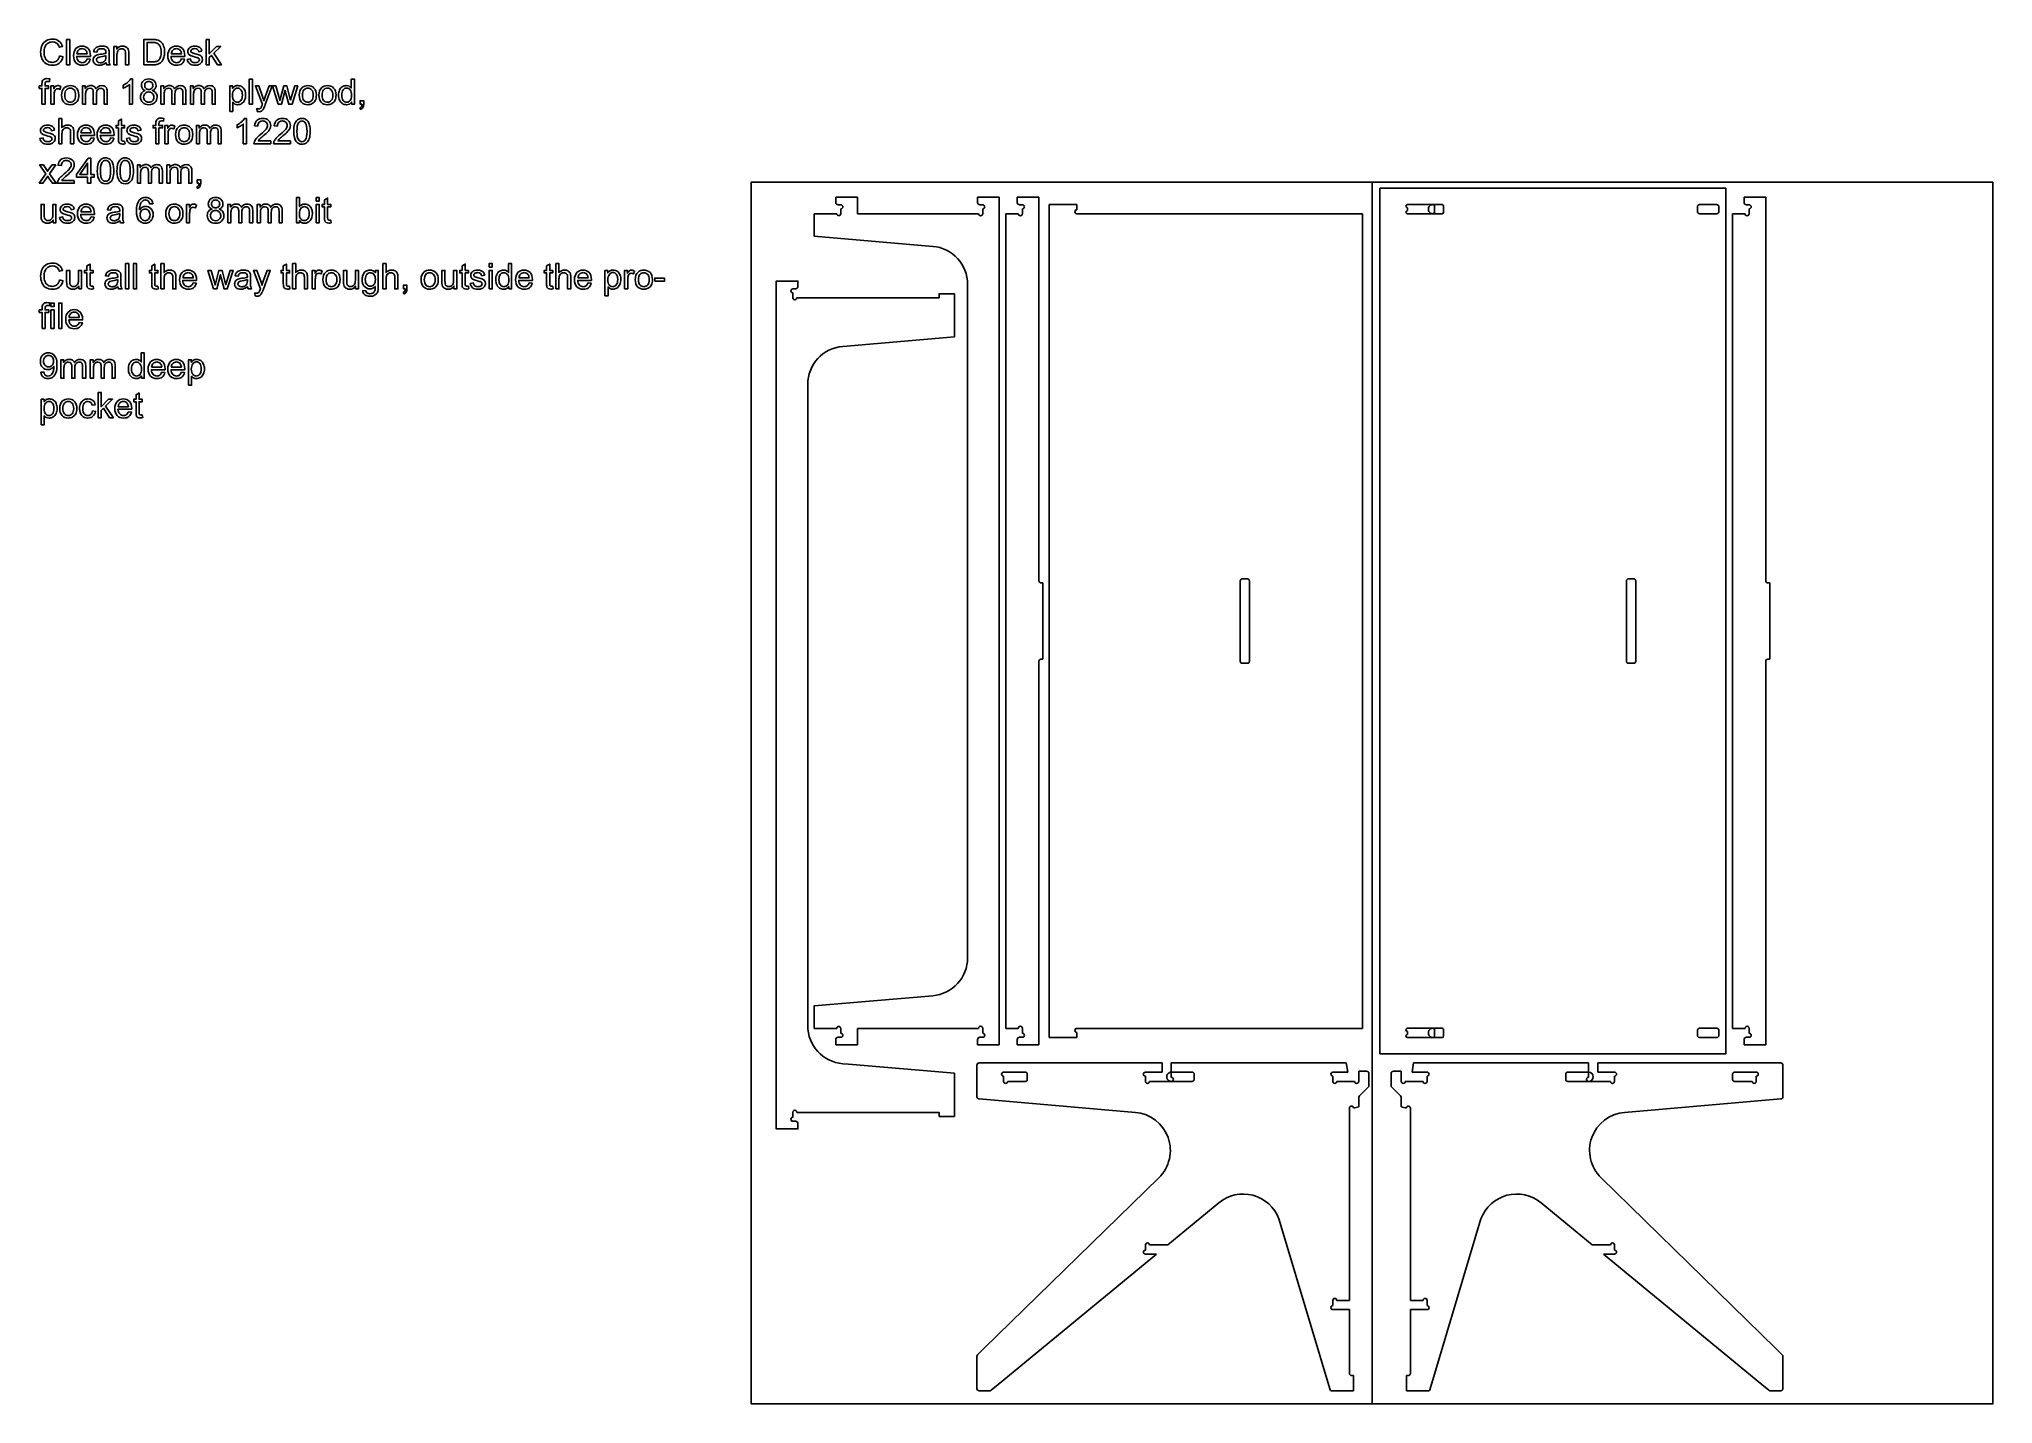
# Model space of a CAD drawing. Header units: centimetres. Extents: x -192 to 192, y -120 to 148.
import ezdxf

# ---------------------------------------------------------------- set-up
doc = ezdxf.new("R2010")
doc.units = ezdxf.units.CM
doc.header["$MEASUREMENT"] = 0
doc.layers.add('layer 1', color=7, linetype='Continuous')

msp = doc.modelspace()

# ---------------------------------------------------------------- linework, layer by layer
at = {"layer": 'layer 1', "color": 18}
for points, knots in [([(-187.92361, 144.76549), (-187.92361, 144.76549), (-187.26389, 144.59883), (-187.26389, 144.59883), (-187.26389, 144.59883), (-187.40162, 144.05832), (-187.64931, 143.64744), (-188.00695, 143.36387), (-188.00695, 143.36387), (-188.36459, 143.08031), (-188.80209, 142.93795), (-189.31945, 142.93795), (-189.31945, 142.93795), (-189.85417, 142.93795), (-190.28935, 143.04674), (-190.625, 143.26549), (-190.625, 143.26549), (-190.96065, 143.48309), (-191.21528, 143.79906), (-191.39005, 144.21225), (-191.39005, 144.21225), (-191.56482, 144.6266), (-191.65278, 145.06989), (-191.65278, 145.54443), (-191.65278, 145.54443), (-191.65278, 146.06179), (-191.5544, 146.51318), (-191.35648, 146.89859), (-191.35648, 146.89859), (-191.15857, 147.28401), (-190.87732, 147.57683), (-190.51273, 147.77706), (-190.51273, 147.77706), (-190.14815, 147.9773), (-189.74653, 148.07683), (-189.30903, 148.07683), (-189.30903, 148.07683), (-188.81134, 148.07683), (-188.39352, 147.95068), (-188.05556, 147.6972), (-188.05556, 147.6972), (-187.71644, 147.44373), (-187.48033, 147.08841), (-187.34723, 146.63007), (-187.34723, 146.63007), (-187.34723, 146.63007), (-187.99306, 146.4773), (-187.99306, 146.4773), (-187.99306, 146.4773), (-188.10764, 146.83841), (-188.27547, 147.1023), (-188.49422, 147.26665), (-188.49422, 147.26665), (-188.71296, 147.43216), (-188.98843, 147.51433), (-189.3206, 147.51433), (-189.3206, 147.51433), (-189.70139, 147.51433), (-190.02083, 147.4229), (-190.27662, 147.24003), (-190.27662, 147.24003), (-190.53241, 147.05716), (-190.71296, 146.81063), (-190.81597, 146.50276), (-190.81597, 146.50276), (-190.92014, 146.19373), (-190.97222, 145.87544), (-190.97222, 145.5479), (-190.97222, 145.5479), (-190.97222, 145.12545), (-190.91088, 144.75623), (-190.7882, 144.44142), (-190.7882, 144.44142), (-190.66551, 144.12545), (-190.47454, 143.89049), (-190.21528, 143.73424), (-190.21528, 143.73424), (-189.95602, 143.57799), (-189.67593, 143.50045), (-189.37384, 143.50045), (-189.37384, 143.50045), (-189.00579, 143.50045), (-188.6956, 143.60693), (-188.44097, 143.81873), (-188.44097, 143.81873), (-188.18634, 144.0317), (-188.01389, 144.34651), (-187.92361, 144.76549)], [0, 0, 0, 0, 0.043478261, 0.043478261, 0.043478261, 0.043478261, 0.086956522, 0.086956522, 0.086956522, 0.086956522, 0.130434783, 0.130434783, 0.130434783, 0.130434783, 0.173913043, 0.173913043, 0.173913043, 0.173913043, 0.217391304, 0.217391304, 0.217391304, 0.217391304, 0.260869565, 0.260869565, 0.260869565, 0.260869565, 0.304347826, 0.304347826, 0.304347826, 0.304347826, 0.347826087, 0.347826087, 0.347826087, 0.347826087, 0.391304348, 0.391304348, 0.391304348, 0.391304348, 0.434782609, 0.434782609, 0.434782609, 0.434782609, 0.47826087, 0.47826087, 0.47826087, 0.47826087, 0.52173913, 0.52173913, 0.52173913, 0.52173913, 0.565217391, 0.565217391, 0.565217391, 0.565217391, 0.608695652, 0.608695652, 0.608695652, 0.608695652, 0.652173913, 0.652173913, 0.652173913, 0.652173913, 0.695652174, 0.695652174, 0.695652174, 0.695652174, 0.739130435, 0.739130435, 0.739130435, 0.739130435, 0.782608696, 0.782608696, 0.782608696, 0.782608696, 0.826086957, 0.826086957, 0.826086957, 0.826086957, 0.869565217, 0.869565217, 0.869565217, 0.869565217, 0.913043478, 0.913043478, 0.913043478, 0.913043478, 1, 1, 1, 1]), ([(-186.54052, 143.02128), (-186.54052, 143.02128), (-186.54052, 147.9935), (-186.54052, 147.9935), (-186.54052, 147.9935), (-186.54052, 147.9935), (-185.92941, 147.9935), (-185.92941, 147.9935), (-185.92941, 147.9935), (-185.92941, 147.9935), (-185.92941, 143.02128), (-185.92941, 143.02128), (-185.92941, 143.02128), (-185.92941, 143.02128), (-186.54052, 143.02128), (-186.54052, 143.02128)], [0, 0, 0, 0, 0.2, 0.2, 0.2, 0.2, 0.4, 0.4, 0.4, 0.4, 0.6, 0.6, 0.6, 0.6, 1, 1, 1, 1]), ([(-182.52548, 144.18795), (-182.52548, 144.18795), (-181.89353, 144.10461), (-181.89353, 144.10461), (-181.89353, 144.10461), (-181.99191, 143.73771), (-182.17594, 143.45184), (-182.44446, 143.24929), (-182.44446, 143.24929), (-182.71297, 143.04674), (-183.05557, 142.94489), (-183.47339, 142.94489), (-183.47339, 142.94489), (-183.99885, 142.94489), (-184.41552, 143.10693), (-184.72339, 143.431), (-184.72339, 143.431), (-185.03126, 143.75392), (-185.1852, 144.20878), (-185.1852, 144.79327), (-185.1852, 144.79327), (-185.1852, 145.39744), (-185.0301, 145.86734), (-184.71876, 146.20068), (-184.71876, 146.20068), (-184.40742, 146.53517), (-184.00348, 146.70183), (-183.50696, 146.70183), (-183.50696, 146.70183), (-183.02663, 146.70183), (-182.63427, 146.53864), (-182.32987, 146.21109), (-182.32987, 146.21109), (-182.02548, 145.88355), (-181.8727, 145.4229), (-181.8727, 144.82915), (-181.8727, 144.82915), (-181.8727, 144.79327), (-181.87386, 144.73887), (-181.87617, 144.66711), (-181.87617, 144.66711), (-181.87617, 144.66711), (-184.5602, 144.66711), (-184.5602, 144.66711), (-184.5602, 144.66711), (-184.53705, 144.27244), (-184.42594, 143.9692), (-184.22455, 143.75971), (-184.22455, 143.75971), (-184.02432, 143.55021), (-183.77316, 143.44489), (-183.47339, 143.44489), (-183.47339, 143.44489), (-183.25001, 143.44489), (-183.05904, 143.50392), (-182.90163, 143.62197), (-182.90163, 143.62197), (-182.74307, 143.74003), (-182.61807, 143.92869), (-182.52548, 144.18795)], [0, 0, 0, 0, 0.0625, 0.0625, 0.0625, 0.0625, 0.125, 0.125, 0.125, 0.125, 0.1875, 0.1875, 0.1875, 0.1875, 0.25, 0.25, 0.25, 0.25, 0.3125, 0.3125, 0.3125, 0.3125, 0.375, 0.375, 0.375, 0.375, 0.4375, 0.4375, 0.4375, 0.4375, 0.5, 0.5, 0.5, 0.5, 0.5625, 0.5625, 0.5625, 0.5625, 0.625, 0.625, 0.625, 0.625, 0.6875, 0.6875, 0.6875, 0.6875, 0.75, 0.75, 0.75, 0.75, 0.8125, 0.8125, 0.8125, 0.8125, 0.875, 0.875, 0.875, 0.875, 1, 1, 1, 1]), ([(-184.52547, 145.16711), (-184.52547, 145.16711), (-182.51853, 145.16711), (-182.51853, 145.16711), (-182.51853, 145.16711), (-182.54515, 145.47035), (-182.6227, 145.6972), (-182.74885, 145.84882), (-182.74885, 145.84882), (-182.94214, 146.08378), (-183.19446, 146.20183), (-183.50348, 146.20183), (-183.50348, 146.20183), (-183.78358, 146.20183), (-184.01853, 146.10808), (-184.2095, 145.92058), (-184.2095, 145.92058), (-184.39932, 145.73308), (-184.50464, 145.48193), (-184.52547, 145.16711)], [0, 0, 0, 0, 0.166666667, 0.166666667, 0.166666667, 0.166666667, 0.333333333, 0.333333333, 0.333333333, 0.333333333, 0.5, 0.5, 0.5, 0.5, 0.666666667, 0.666666667, 0.666666667, 0.666666667, 1, 1, 1, 1]), ([(-178.76737, 143.47267), (-178.99422, 143.27938), (-179.21297, 143.14397), (-179.42246, 143.0641), (-179.42246, 143.0641), (-179.63195, 142.98424), (-179.85649, 142.94489), (-180.09723, 142.94489), (-180.09723, 142.94489), (-180.49307, 142.94489), (-180.79746, 143.04096), (-181.01043, 143.23424), (-181.01043, 143.23424), (-181.22339, 143.42637), (-181.32987, 143.6729), (-181.32987, 143.97267), (-181.32987, 143.97267), (-181.32987, 144.14859), (-181.28936, 144.30947), (-181.2095, 144.45531), (-181.2095, 144.45531), (-181.12848, 144.60114), (-181.02316, 144.71688), (-180.89353, 144.80484), (-180.89353, 144.80484), (-180.76274, 144.89281), (-180.61691, 144.95994), (-180.45371, 145.00508), (-180.45371, 145.00508), (-180.33334, 145.03633), (-180.15163, 145.06642), (-179.90973, 145.09651), (-179.90973, 145.09651), (-179.41668, 145.15438), (-179.05209, 145.22498), (-178.81946, 145.306), (-178.81946, 145.306), (-178.81714, 145.38933), (-178.81598, 145.44257), (-178.81598, 145.46457), (-178.81598, 145.46457), (-178.81598, 145.71225), (-178.87385, 145.88702), (-178.98959, 145.98887), (-178.98959, 145.98887), (-179.14584, 146.1266), (-179.37848, 146.19489), (-179.68635, 146.19489), (-179.68635, 146.19489), (-179.97455, 146.19489), (-180.18751, 146.14396), (-180.32408, 146.04327), (-180.32408, 146.04327), (-180.46182, 145.94257), (-180.56251, 145.76433), (-180.62848, 145.50739), (-180.62848, 145.50739), (-180.62848, 145.50739), (-181.2257, 145.59072), (-181.2257, 145.59072), (-181.2257, 145.59072), (-181.17131, 145.84651), (-181.08219, 146.05369), (-180.95719, 146.21109), (-180.95719, 146.21109), (-180.83219, 146.3685), (-180.65163, 146.48887), (-180.41552, 146.57452), (-180.41552, 146.57452), (-180.18057, 146.65901), (-179.90626, 146.70183), (-179.59607, 146.70183), (-179.59607, 146.70183), (-179.2882, 146.70183), (-179.03705, 146.66595), (-178.84376, 146.59304), (-178.84376, 146.59304), (-178.65163, 146.52012), (-178.50927, 146.42984), (-178.41899, 146.31989), (-178.41899, 146.31989), (-178.32871, 146.20994), (-178.26506, 146.07105), (-178.22802, 145.90322), (-178.22802, 145.90322), (-178.20834, 145.79906), (-178.19793, 145.61156), (-178.19793, 145.34188), (-178.19793, 145.34188), (-178.19793, 145.34188), (-178.19793, 144.5317), (-178.19793, 144.5317), (-178.19793, 144.5317), (-178.19793, 143.96572), (-178.1852, 143.60809), (-178.15973, 143.45646), (-178.15973, 143.45646), (-178.13543, 143.30484), (-178.0845, 143.16017), (-178.01043, 143.02128), (-178.01043, 143.02128), (-178.01043, 143.02128), (-178.64932, 143.02128), (-178.64932, 143.02128), (-178.64932, 143.02128), (-178.71066, 143.14975), (-178.75001, 143.30022), (-178.76737, 143.47267)], [0, 0, 0, 0, 0.035714286, 0.035714286, 0.035714286, 0.035714286, 0.071428571, 0.071428571, 0.071428571, 0.071428571, 0.107142857, 0.107142857, 0.107142857, 0.107142857, 0.142857143, 0.142857143, 0.142857143, 0.142857143, 0.178571429, 0.178571429, 0.178571429, 0.178571429, 0.214285714, 0.214285714, 0.214285714, 0.214285714, 0.25, 0.25, 0.25, 0.25, 0.285714286, 0.285714286, 0.285714286, 0.285714286, 0.321428571, 0.321428571, 0.321428571, 0.321428571, 0.357142857, 0.357142857, 0.357142857, 0.357142857, 0.392857143, 0.392857143, 0.392857143, 0.392857143, 0.428571429, 0.428571429, 0.428571429, 0.428571429, 0.464285714, 0.464285714, 0.464285714, 0.464285714, 0.5, 0.5, 0.5, 0.5, 0.535714286, 0.535714286, 0.535714286, 0.535714286, 0.571428571, 0.571428571, 0.571428571, 0.571428571, 0.607142857, 0.607142857, 0.607142857, 0.607142857, 0.642857143, 0.642857143, 0.642857143, 0.642857143, 0.678571429, 0.678571429, 0.678571429, 0.678571429, 0.714285714, 0.714285714, 0.714285714, 0.714285714, 0.75, 0.75, 0.75, 0.75, 0.785714286, 0.785714286, 0.785714286, 0.785714286, 0.821428571, 0.821428571, 0.821428571, 0.821428571, 0.857142857, 0.857142857, 0.857142857, 0.857142857, 0.892857143, 0.892857143, 0.892857143, 0.892857143, 0.928571429, 0.928571429, 0.928571429, 0.928571429, 1, 1, 1, 1]), ([(-177.25927, 143.02128), (-177.25927, 143.02128), (-177.25927, 146.62544), (-177.25927, 146.62544), (-177.25927, 146.62544), (-177.25927, 146.62544), (-176.71066, 146.62544), (-176.71066, 146.62544), (-176.71066, 146.62544), (-176.71066, 146.62544), (-176.71066, 146.11387), (-176.71066, 146.11387), (-176.71066, 146.11387), (-176.44677, 146.50623), (-176.06482, 146.70183), (-175.56598, 146.70183), (-175.56598, 146.70183), (-175.34839, 146.70183), (-175.14931, 146.66248), (-174.9676, 146.58494), (-174.9676, 146.58494), (-174.78589, 146.50739), (-174.64931, 146.40438), (-174.55904, 146.27822), (-174.55904, 146.27822), (-174.46876, 146.15207), (-174.4051, 146.0016), (-174.36922, 145.82799), (-174.36922, 145.82799), (-174.34723, 145.71457), (-174.33566, 145.51665), (-174.33566, 145.23424), (-174.33566, 145.23424), (-174.33566, 145.23424), (-174.33566, 143.02128), (-174.33566, 143.02128), (-174.33566, 143.02128), (-174.33566, 143.02128), (-174.94677, 143.02128), (-174.94677, 143.02128), (-174.94677, 143.02128), (-174.94677, 143.02128), (-174.94677, 145.21109), (-174.94677, 145.21109), (-174.94677, 145.21109), (-174.94677, 145.45994), (-174.96992, 145.64628), (-175.01737, 145.76896), (-175.01737, 145.76896), (-175.06482, 145.89165), (-175.14931, 145.99003), (-175.26968, 146.0641), (-175.26968, 146.0641), (-175.39006, 146.13702), (-175.53242, 146.17406), (-175.69445, 146.17406), (-175.69445, 146.17406), (-175.95371, 146.17406), (-176.17709, 146.09188), (-176.36575, 145.92637), (-176.36575, 145.92637), (-176.55441, 145.76202), (-176.64816, 145.44836), (-176.64816, 144.98771), (-176.64816, 144.98771), (-176.64816, 144.98771), (-176.64816, 143.02128), (-176.64816, 143.02128), (-176.64816, 143.02128), (-176.64816, 143.02128), (-177.25927, 143.02128), (-177.25927, 143.02128)], [0, 0, 0, 0, 0.052631579, 0.052631579, 0.052631579, 0.052631579, 0.105263158, 0.105263158, 0.105263158, 0.105263158, 0.157894737, 0.157894737, 0.157894737, 0.157894737, 0.210526316, 0.210526316, 0.210526316, 0.210526316, 0.263157895, 0.263157895, 0.263157895, 0.263157895, 0.315789474, 0.315789474, 0.315789474, 0.315789474, 0.368421053, 0.368421053, 0.368421053, 0.368421053, 0.421052632, 0.421052632, 0.421052632, 0.421052632, 0.473684211, 0.473684211, 0.473684211, 0.473684211, 0.526315789, 0.526315789, 0.526315789, 0.526315789, 0.578947368, 0.578947368, 0.578947368, 0.578947368, 0.631578947, 0.631578947, 0.631578947, 0.631578947, 0.684210526, 0.684210526, 0.684210526, 0.684210526, 0.736842105, 0.736842105, 0.736842105, 0.736842105, 0.789473684, 0.789473684, 0.789473684, 0.789473684, 0.842105263, 0.842105263, 0.842105263, 0.842105263, 0.894736842, 0.894736842, 0.894736842, 0.894736842, 1, 1, 1, 1]), ([(-171.39121, 143.02128), (-171.39121, 143.02128), (-171.39121, 147.9935), (-171.39121, 147.9935), (-171.39121, 147.9935), (-171.39121, 147.9935), (-169.67825, 147.9935), (-169.67825, 147.9935), (-169.67825, 147.9935), (-169.29167, 147.9935), (-168.99653, 147.97035), (-168.79283, 147.9229), (-168.79283, 147.9229), (-168.50811, 147.85693), (-168.26505, 147.73771), (-168.06366, 147.56642), (-168.06366, 147.56642), (-167.80093, 147.34419), (-167.60533, 147.06179), (-167.4757, 146.71688), (-167.4757, 146.71688), (-167.34491, 146.37197), (-167.2801, 145.9773), (-167.2801, 145.53401), (-167.2801, 145.53401), (-167.2801, 145.1567), (-167.32408, 144.8222), (-167.41204, 144.53054), (-167.41204, 144.53054), (-167.50001, 144.23887), (-167.61343, 143.99697), (-167.75116, 143.806), (-167.75116, 143.806), (-167.89005, 143.61503), (-168.04052, 143.46457), (-168.20487, 143.35577), (-168.20487, 143.35577), (-168.36806, 143.24582), (-168.56598, 143.16248), (-168.79746, 143.10577), (-168.79746, 143.10577), (-169.0301, 143.04906), (-169.2963, 143.02128), (-169.59723, 143.02128), (-169.59723, 143.02128), (-169.59723, 143.02128), (-171.39121, 143.02128), (-171.39121, 143.02128)], [0, 0, 0, 0, 0.076923077, 0.076923077, 0.076923077, 0.076923077, 0.153846154, 0.153846154, 0.153846154, 0.153846154, 0.230769231, 0.230769231, 0.230769231, 0.230769231, 0.307692308, 0.307692308, 0.307692308, 0.307692308, 0.384615385, 0.384615385, 0.384615385, 0.384615385, 0.461538462, 0.461538462, 0.461538462, 0.461538462, 0.538461538, 0.538461538, 0.538461538, 0.538461538, 0.615384615, 0.615384615, 0.615384615, 0.615384615, 0.692307692, 0.692307692, 0.692307692, 0.692307692, 0.769230769, 0.769230769, 0.769230769, 0.769230769, 0.846153846, 0.846153846, 0.846153846, 0.846153846, 1, 1, 1, 1]), ([(-170.73149, 143.60461), (-170.73149, 143.60461), (-169.6713, 143.60461), (-169.6713, 143.60461), (-169.6713, 143.60461), (-169.34376, 143.60461), (-169.08681, 143.63471), (-168.90047, 143.69605), (-168.90047, 143.69605), (-168.71413, 143.75739), (-168.56598, 143.84304), (-168.45487, 143.95415), (-168.45487, 143.95415), (-168.29977, 144.1104), (-168.17825, 144.32105), (-168.09144, 144.58494), (-168.09144, 144.58494), (-168.00464, 144.84883), (-167.96065, 145.16827), (-167.96065, 145.54443), (-167.96065, 145.54443), (-167.96065, 146.06526), (-168.0463, 146.46572), (-168.21644, 146.74581), (-168.21644, 146.74581), (-168.38658, 147.02591), (-168.59376, 147.21341), (-168.83797, 147.30831), (-168.83797, 147.30831), (-169.01389, 147.3766), (-169.29746, 147.41017), (-169.68866, 147.41017), (-169.68866, 147.41017), (-169.68866, 147.41017), (-170.73149, 147.41017), (-170.73149, 147.41017), (-170.73149, 147.41017), (-170.73149, 147.41017), (-170.73149, 143.60461), (-170.73149, 143.60461)], [0, 0, 0, 0, 0.090909091, 0.090909091, 0.090909091, 0.090909091, 0.181818182, 0.181818182, 0.181818182, 0.181818182, 0.272727273, 0.272727273, 0.272727273, 0.272727273, 0.363636364, 0.363636364, 0.363636364, 0.363636364, 0.454545455, 0.454545455, 0.454545455, 0.454545455, 0.545454545, 0.545454545, 0.545454545, 0.545454545, 0.636363636, 0.636363636, 0.636363636, 0.636363636, 0.727272727, 0.727272727, 0.727272727, 0.727272727, 0.818181818, 0.818181818, 0.818181818, 0.818181818, 1, 1, 1, 1]), ([(-163.99423, 144.18795), (-163.99423, 144.18795), (-163.36228, 144.10461), (-163.36228, 144.10461), (-163.36228, 144.10461), (-163.46066, 143.73771), (-163.64469, 143.45184), (-163.91321, 143.24929), (-163.91321, 143.24929), (-164.18172, 143.04674), (-164.52432, 142.94489), (-164.94214, 142.94489), (-164.94214, 142.94489), (-165.4676, 142.94489), (-165.88427, 143.10693), (-166.19214, 143.431), (-166.19214, 143.431), (-166.50001, 143.75392), (-166.65395, 144.20878), (-166.65395, 144.79327), (-166.65395, 144.79327), (-166.65395, 145.39744), (-166.49885, 145.86734), (-166.18751, 146.20068), (-166.18751, 146.20068), (-165.87617, 146.53517), (-165.47223, 146.70183), (-164.97571, 146.70183), (-164.97571, 146.70183), (-164.49538, 146.70183), (-164.10302, 146.53864), (-163.79862, 146.21109), (-163.79862, 146.21109), (-163.49423, 145.88355), (-163.34145, 145.4229), (-163.34145, 144.82915), (-163.34145, 144.82915), (-163.34145, 144.79327), (-163.34261, 144.73887), (-163.34492, 144.66711), (-163.34492, 144.66711), (-163.34492, 144.66711), (-166.02895, 144.66711), (-166.02895, 144.66711), (-166.02895, 144.66711), (-166.0058, 144.27244), (-165.89469, 143.9692), (-165.6933, 143.75971), (-165.6933, 143.75971), (-165.49307, 143.55021), (-165.24191, 143.44489), (-164.94214, 143.44489), (-164.94214, 143.44489), (-164.71876, 143.44489), (-164.52779, 143.50392), (-164.37038, 143.62197), (-164.37038, 143.62197), (-164.21182, 143.74003), (-164.08682, 143.92869), (-163.99423, 144.18795)], [0, 0, 0, 0, 0.0625, 0.0625, 0.0625, 0.0625, 0.125, 0.125, 0.125, 0.125, 0.1875, 0.1875, 0.1875, 0.1875, 0.25, 0.25, 0.25, 0.25, 0.3125, 0.3125, 0.3125, 0.3125, 0.375, 0.375, 0.375, 0.375, 0.4375, 0.4375, 0.4375, 0.4375, 0.5, 0.5, 0.5, 0.5, 0.5625, 0.5625, 0.5625, 0.5625, 0.625, 0.625, 0.625, 0.625, 0.6875, 0.6875, 0.6875, 0.6875, 0.75, 0.75, 0.75, 0.75, 0.8125, 0.8125, 0.8125, 0.8125, 0.875, 0.875, 0.875, 0.875, 1, 1, 1, 1]), ([(-165.99422, 145.16711), (-165.99422, 145.16711), (-163.98728, 145.16711), (-163.98728, 145.16711), (-163.98728, 145.16711), (-164.0139, 145.47035), (-164.09145, 145.6972), (-164.2176, 145.84882), (-164.2176, 145.84882), (-164.41089, 146.08378), (-164.66321, 146.20183), (-164.97223, 146.20183), (-164.97223, 146.20183), (-165.25233, 146.20183), (-165.48728, 146.10808), (-165.67825, 145.92058), (-165.67825, 145.92058), (-165.86807, 145.73308), (-165.97339, 145.48193), (-165.99422, 145.16711)], [0, 0, 0, 0, 0.166666667, 0.166666667, 0.166666667, 0.166666667, 0.333333333, 0.333333333, 0.333333333, 0.333333333, 0.5, 0.5, 0.5, 0.5, 0.666666667, 0.666666667, 0.666666667, 0.666666667, 1, 1, 1, 1]), ([(-162.83334, 144.09767), (-162.83334, 144.09767), (-162.22918, 144.19489), (-162.22918, 144.19489), (-162.22918, 144.19489), (-162.19561, 143.95299), (-162.1007, 143.76781), (-161.94561, 143.63818), (-161.94561, 143.63818), (-161.79052, 143.50971), (-161.57293, 143.44489), (-161.29515, 143.44489), (-161.29515, 143.44489), (-161.0139, 143.44489), (-160.80557, 143.5016), (-160.66899, 143.61619), (-160.66899, 143.61619), (-160.53358, 143.72961), (-160.46529, 143.86387), (-160.46529, 144.01781), (-160.46529, 144.01781), (-160.46529, 144.15554), (-160.52663, 144.26433), (-160.64816, 144.34304), (-160.64816, 144.34304), (-160.73381, 144.39744), (-160.94214, 144.46572), (-161.27316, 144.55021), (-161.27316, 144.55021), (-161.71992, 144.66248), (-162.02894, 144.7597), (-162.20256, 144.84188), (-162.20256, 144.84188), (-162.37501, 144.92521), (-162.5058, 145.03864), (-162.59492, 145.18447), (-162.59492, 145.18447), (-162.68404, 145.32915), (-162.72918, 145.49003), (-162.72918, 145.66595), (-162.72918, 145.66595), (-162.72918, 145.82683), (-162.69214, 145.97498), (-162.61922, 146.11156), (-162.61922, 146.11156), (-162.54515, 146.24813), (-162.44561, 146.36156), (-162.31945, 146.45183), (-162.31945, 146.45183), (-162.22455, 146.52128), (-162.09492, 146.58031), (-161.93172, 146.62892), (-161.93172, 146.62892), (-161.76737, 146.67753), (-161.5926, 146.70183), (-161.4051, 146.70183), (-161.4051, 146.70183), (-161.1227, 146.70183), (-160.87501, 146.66132), (-160.66205, 146.57915), (-160.66205, 146.57915), (-160.44793, 146.49813), (-160.29052, 146.38702), (-160.18867, 146.24813), (-160.18867, 146.24813), (-160.08797, 146.10808), (-160.01737, 145.92174), (-159.97918, 145.68795), (-159.97918, 145.68795), (-159.97918, 145.68795), (-160.5764, 145.60461), (-160.5764, 145.60461), (-160.5764, 145.60461), (-160.60302, 145.79211), (-160.68172, 145.9391), (-160.81135, 146.04443), (-160.81135, 146.04443), (-160.94098, 146.14975), (-161.12385, 146.20183), (-161.36112, 146.20183), (-161.36112, 146.20183), (-161.64006, 146.20183), (-161.84029, 146.15554), (-161.9595, 146.06294), (-161.9595, 146.06294), (-162.07871, 145.97035), (-162.1389, 145.86156), (-162.1389, 145.73771), (-162.1389, 145.73771), (-162.1389, 145.65901), (-162.11459, 145.58725), (-162.06482, 145.52359), (-162.06482, 145.52359), (-162.01506, 145.45878), (-161.93751, 145.40438), (-161.83103, 145.36156), (-161.83103, 145.36156), (-161.76969, 145.33841), (-161.59144, 145.28632), (-161.29283, 145.20531), (-161.29283, 145.20531), (-160.86228, 145.09072), (-160.56135, 144.99582), (-160.39006, 144.9229), (-160.39006, 144.9229), (-160.21876, 144.84998), (-160.0845, 144.74234), (-159.98728, 144.60345), (-159.98728, 144.60345), (-159.8889, 144.46341), (-159.84029, 144.2898), (-159.84029, 144.08146), (-159.84029, 144.08146), (-159.84029, 143.87892), (-159.89932, 143.68795), (-160.01853, 143.50855), (-160.01853, 143.50855), (-160.13774, 143.32915), (-160.30904, 143.19026), (-160.53242, 143.09188), (-160.53242, 143.09188), (-160.75695, 142.9935), (-161.01043, 142.94489), (-161.29283, 142.94489), (-161.29283, 142.94489), (-161.76043, 142.94489), (-162.11807, 143.04211), (-162.36344, 143.2354), (-162.36344, 143.2354), (-162.60881, 143.42984), (-162.76506, 143.71688), (-162.83334, 144.09767)], [0, 0, 0, 0, 0.029411765, 0.029411765, 0.029411765, 0.029411765, 0.058823529, 0.058823529, 0.058823529, 0.058823529, 0.088235294, 0.088235294, 0.088235294, 0.088235294, 0.117647059, 0.117647059, 0.117647059, 0.117647059, 0.147058824, 0.147058824, 0.147058824, 0.147058824, 0.176470588, 0.176470588, 0.176470588, 0.176470588, 0.205882353, 0.205882353, 0.205882353, 0.205882353, 0.235294118, 0.235294118, 0.235294118, 0.235294118, 0.264705882, 0.264705882, 0.264705882, 0.264705882, 0.294117647, 0.294117647, 0.294117647, 0.294117647, 0.323529412, 0.323529412, 0.323529412, 0.323529412, 0.352941176, 0.352941176, 0.352941176, 0.352941176, 0.382352941, 0.382352941, 0.382352941, 0.382352941, 0.411764706, 0.411764706, 0.411764706, 0.411764706, 0.441176471, 0.441176471, 0.441176471, 0.441176471, 0.470588235, 0.470588235, 0.470588235, 0.470588235, 0.5, 0.5, 0.5, 0.5, 0.529411765, 0.529411765, 0.529411765, 0.529411765, 0.558823529, 0.558823529, 0.558823529, 0.558823529, 0.588235294, 0.588235294, 0.588235294, 0.588235294, 0.617647059, 0.617647059, 0.617647059, 0.617647059, 0.647058824, 0.647058824, 0.647058824, 0.647058824, 0.676470588, 0.676470588, 0.676470588, 0.676470588, 0.705882353, 0.705882353, 0.705882353, 0.705882353, 0.735294118, 0.735294118, 0.735294118, 0.735294118, 0.764705882, 0.764705882, 0.764705882, 0.764705882, 0.794117647, 0.794117647, 0.794117647, 0.794117647, 0.823529412, 0.823529412, 0.823529412, 0.823529412, 0.852941176, 0.852941176, 0.852941176, 0.852941176, 0.882352941, 0.882352941, 0.882352941, 0.882352941, 0.911764706, 0.911764706, 0.911764706, 0.911764706, 0.941176471, 0.941176471, 0.941176471, 0.941176471, 1, 1, 1, 1]), ([(-159.11575, 143.02128), (-159.11575, 143.02128), (-159.11575, 147.9935), (-159.11575, 147.9935), (-159.11575, 147.9935), (-159.11575, 147.9935), (-158.50464, 147.9935), (-158.50464, 147.9935), (-158.50464, 147.9935), (-158.50464, 147.9935), (-158.50464, 145.16132), (-158.50464, 145.16132), (-158.50464, 145.16132), (-158.50464, 145.16132), (-157.0602, 146.62544), (-157.0602, 146.62544), (-157.0602, 146.62544), (-157.0602, 146.62544), (-156.27085, 146.62544), (-156.27085, 146.62544), (-156.27085, 146.62544), (-156.27085, 146.62544), (-157.64585, 145.28632), (-157.64585, 145.28632), (-157.64585, 145.28632), (-157.64585, 145.28632), (-156.13196, 143.02128), (-156.13196, 143.02128), (-156.13196, 143.02128), (-156.13196, 143.02128), (-156.88427, 143.02128), (-156.88427, 143.02128), (-156.88427, 143.02128), (-156.88427, 143.02128), (-158.08103, 144.86271), (-158.08103, 144.86271), (-158.08103, 144.86271), (-158.08103, 144.86271), (-158.50464, 144.45068), (-158.50464, 144.45068), (-158.50464, 144.45068), (-158.50464, 144.45068), (-158.50464, 143.02128), (-158.50464, 143.02128), (-158.50464, 143.02128), (-158.50464, 143.02128), (-159.11575, 143.02128), (-159.11575, 143.02128)], [0, 0, 0, 0, 0.076923077, 0.076923077, 0.076923077, 0.076923077, 0.153846154, 0.153846154, 0.153846154, 0.153846154, 0.230769231, 0.230769231, 0.230769231, 0.230769231, 0.307692308, 0.307692308, 0.307692308, 0.307692308, 0.384615385, 0.384615385, 0.384615385, 0.384615385, 0.461538462, 0.461538462, 0.461538462, 0.461538462, 0.538461538, 0.538461538, 0.538461538, 0.538461538, 0.615384615, 0.615384615, 0.615384615, 0.615384615, 0.692307692, 0.692307692, 0.692307692, 0.692307692, 0.769230769, 0.769230769, 0.769230769, 0.769230769, 0.846153846, 0.846153846, 0.846153846, 0.846153846, 1, 1, 1, 1]), ([(-178.81598, 144.82683), (-179.0382, 144.73656), (-179.37154, 144.66017), (-179.81598, 144.59767), (-179.81598, 144.59767), (-180.0683, 144.56179), (-180.24654, 144.52128), (-180.3507, 144.47614), (-180.3507, 144.47614), (-180.45487, 144.431), (-180.53473, 144.36503), (-180.59144, 144.27938), (-180.59144, 144.27938), (-180.64816, 144.19258), (-180.67709, 144.09651), (-180.67709, 143.99003), (-180.67709, 143.99003), (-180.67709, 143.82915), (-180.61575, 143.69373), (-180.49191, 143.58609), (-180.49191, 143.58609), (-180.36807, 143.47846), (-180.18751, 143.42406), (-179.95024, 143.42406), (-179.95024, 143.42406), (-179.71529, 143.42406), (-179.5058, 143.47498), (-179.32177, 143.57799), (-179.32177, 143.57799), (-179.1389, 143.67984), (-179.00348, 143.81989), (-178.91783, 143.99697), (-178.91783, 143.99697), (-178.85186, 144.13471), (-178.81946, 144.33725), (-178.81946, 144.60461), (-178.81946, 144.60461), (-178.81946, 144.60461), (-178.81598, 144.82683), (-178.81598, 144.82683)], [0, 0, 0, 0, 0.090909091, 0.090909091, 0.090909091, 0.090909091, 0.181818182, 0.181818182, 0.181818182, 0.181818182, 0.272727273, 0.272727273, 0.272727273, 0.272727273, 0.363636364, 0.363636364, 0.363636364, 0.363636364, 0.454545455, 0.454545455, 0.454545455, 0.454545455, 0.545454545, 0.545454545, 0.545454545, 0.545454545, 0.636363636, 0.636363636, 0.636363636, 0.636363636, 0.727272727, 0.727272727, 0.727272727, 0.727272727, 0.818181818, 0.818181818, 0.818181818, 0.818181818, 1, 1, 1, 1]), ([(-191.39583, 135.26319), (-191.39583, 135.26319), (-191.39583, 138.39513), (-191.39583, 138.39513), (-191.39583, 138.39513), (-191.39583, 138.39513), (-191.9375, 138.39513), (-191.9375, 138.39513), (-191.9375, 138.39513), (-191.9375, 138.39513), (-191.9375, 138.86735), (-191.9375, 138.86735), (-191.9375, 138.86735), (-191.9375, 138.86735), (-191.39583, 138.86735), (-191.39583, 138.86735), (-191.39583, 138.86735), (-191.39583, 138.86735), (-191.39583, 139.2493), (-191.39583, 139.2493), (-191.39583, 139.2493), (-191.39583, 139.4912), (-191.375, 139.67059), (-191.33218, 139.78749), (-191.33218, 139.78749), (-191.27315, 139.9449), (-191.1713, 140.07337), (-191.02315, 140.17175), (-191.02315, 140.17175), (-190.87616, 140.27013), (-190.66898, 140.31874), (-190.40278, 140.31874), (-190.40278, 140.31874), (-190.23033, 140.31874), (-190.04051, 140.29791), (-189.83218, 140.2574), (-189.83218, 140.2574), (-189.83218, 140.2574), (-189.92361, 139.72268), (-189.92361, 139.72268), (-189.92361, 139.72268), (-190.05093, 139.74467), (-190.17014, 139.75624), (-190.28357, 139.75624), (-190.28357, 139.75624), (-190.46875, 139.75624), (-190.59954, 139.71689), (-190.67708, 139.63819), (-190.67708, 139.63819), (-190.75347, 139.55948), (-190.79167, 139.41249), (-190.79167, 139.19722), (-190.79167, 139.19722), (-190.79167, 139.19722), (-190.79167, 138.86735), (-190.79167, 138.86735), (-190.79167, 138.86735), (-190.79167, 138.86735), (-190.09028, 138.86735), (-190.09028, 138.86735), (-190.09028, 138.86735), (-190.09028, 138.86735), (-190.09028, 138.39513), (-190.09028, 138.39513), (-190.09028, 138.39513), (-190.09028, 138.39513), (-190.78472, 138.39513), (-190.78472, 138.39513), (-190.78472, 138.39513), (-190.78472, 138.39513), (-190.78472, 135.26319), (-190.78472, 135.26319), (-190.78472, 135.26319), (-190.78472, 135.26319), (-191.39583, 135.26319), (-191.39583, 135.26319)], [0, 0, 0, 0, 0.05, 0.05, 0.05, 0.05, 0.1, 0.1, 0.1, 0.1, 0.15, 0.15, 0.15, 0.15, 0.2, 0.2, 0.2, 0.2, 0.25, 0.25, 0.25, 0.25, 0.3, 0.3, 0.3, 0.3, 0.35, 0.35, 0.35, 0.35, 0.4, 0.4, 0.4, 0.4, 0.45, 0.45, 0.45, 0.45, 0.5, 0.5, 0.5, 0.5, 0.55, 0.55, 0.55, 0.55, 0.6, 0.6, 0.6, 0.6, 0.65, 0.65, 0.65, 0.65, 0.7, 0.7, 0.7, 0.7, 0.75, 0.75, 0.75, 0.75, 0.8, 0.8, 0.8, 0.8, 0.85, 0.85, 0.85, 0.85, 0.9, 0.9, 0.9, 0.9, 1, 1, 1, 1]), ([(-189.61921, 135.26319), (-189.61921, 135.26319), (-189.61921, 138.86735), (-189.61921, 138.86735), (-189.61921, 138.86735), (-189.61921, 138.86735), (-189.0706, 138.86735), (-189.0706, 138.86735), (-189.0706, 138.86735), (-189.0706, 138.86735), (-189.0706, 138.31527), (-189.0706, 138.31527), (-189.0706, 138.31527), (-188.93055, 138.57106), (-188.80092, 138.74004), (-188.68171, 138.82106), (-188.68171, 138.82106), (-188.5625, 138.90323), (-188.43171, 138.94374), (-188.28935, 138.94374), (-188.28935, 138.94374), (-188.08333, 138.94374), (-187.87384, 138.87893), (-187.66088, 138.75046), (-187.66088, 138.75046), (-187.66088, 138.75046), (-187.87847, 138.1868), (-187.87847, 138.1868), (-187.87847, 138.1868), (-188.02662, 138.27013), (-188.17477, 138.3118), (-188.32292, 138.3118), (-188.32292, 138.3118), (-188.45602, 138.3118), (-188.57523, 138.27129), (-188.68055, 138.19143), (-188.68055, 138.19143), (-188.78588, 138.11157), (-188.86111, 138.00046), (-188.90625, 137.8581), (-188.90625, 137.8581), (-188.97454, 137.64166), (-189.0081, 137.40439), (-189.0081, 137.14629), (-189.0081, 137.14629), (-189.0081, 137.14629), (-189.0081, 135.26319), (-189.0081, 135.26319), (-189.0081, 135.26319), (-189.0081, 135.26319), (-189.61921, 135.26319), (-189.61921, 135.26319)], [0, 0, 0, 0, 0.071428571, 0.071428571, 0.071428571, 0.071428571, 0.142857143, 0.142857143, 0.142857143, 0.142857143, 0.214285714, 0.214285714, 0.214285714, 0.214285714, 0.285714286, 0.285714286, 0.285714286, 0.285714286, 0.357142857, 0.357142857, 0.357142857, 0.357142857, 0.428571429, 0.428571429, 0.428571429, 0.428571429, 0.5, 0.5, 0.5, 0.5, 0.571428571, 0.571428571, 0.571428571, 0.571428571, 0.642857143, 0.642857143, 0.642857143, 0.642857143, 0.714285714, 0.714285714, 0.714285714, 0.714285714, 0.785714286, 0.785714286, 0.785714286, 0.785714286, 0.857142857, 0.857142857, 0.857142857, 0.857142857, 1, 1, 1, 1]), ([(-187.52893, 137.06527), (-187.52893, 137.73078), (-187.34375, 138.22384), (-186.97222, 138.54444), (-186.97222, 138.54444), (-186.66319, 138.81064), (-186.28472, 138.94374), (-185.83912, 138.94374), (-185.83912, 138.94374), (-185.34491, 138.94374), (-184.93981, 138.78171), (-184.625, 138.45763), (-184.625, 138.45763), (-184.31134, 138.13472), (-184.15394, 137.6868), (-184.15394, 137.1162), (-184.15394, 137.1162), (-184.15394, 136.65324), (-184.22338, 136.28981), (-184.36227, 136.02476), (-184.36227, 136.02476), (-184.50116, 135.75972), (-184.7037, 135.5537), (-184.96991, 135.40671), (-184.96991, 135.40671), (-185.23495, 135.25972), (-185.52546, 135.1868), (-185.83912, 135.1868), (-185.83912, 135.1868), (-186.34375, 135.1868), (-186.75116, 135.34768), (-187.0625, 135.6706), (-187.0625, 135.6706), (-187.37384, 135.99351), (-187.52893, 136.45879), (-187.52893, 137.06527)], [0, 0, 0, 0, 0.1, 0.1, 0.1, 0.1, 0.2, 0.2, 0.2, 0.2, 0.3, 0.3, 0.3, 0.3, 0.4, 0.4, 0.4, 0.4, 0.5, 0.5, 0.5, 0.5, 0.6, 0.6, 0.6, 0.6, 0.7, 0.7, 0.7, 0.7, 0.8, 0.8, 0.8, 0.8, 1, 1, 1, 1]), ([(-186.90393, 137.06411), (-186.90393, 136.60347), (-186.80324, 136.25856), (-186.60185, 136.03055), (-186.60185, 136.03055), (-186.3993, 135.80138), (-186.14583, 135.6868), (-185.83912, 135.6868), (-185.83912, 135.6868), (-185.53588, 135.6868), (-185.28356, 135.80138), (-185.08102, 136.03171), (-185.08102, 136.03171), (-184.87963, 136.26203), (-184.77894, 136.61273), (-184.77894, 137.08379), (-184.77894, 137.08379), (-184.77894, 137.52823), (-184.88079, 137.86504), (-185.08333, 138.09305), (-185.08333, 138.09305), (-185.28588, 138.32222), (-185.53819, 138.4368), (-185.83912, 138.4368), (-185.83912, 138.4368), (-186.14583, 138.4368), (-186.3993, 138.32337), (-186.60185, 138.09536), (-186.60185, 138.09536), (-186.80324, 137.86736), (-186.90393, 137.52361), (-186.90393, 137.06411)], [0, 0, 0, 0, 0.111111111, 0.111111111, 0.111111111, 0.111111111, 0.222222222, 0.222222222, 0.222222222, 0.222222222, 0.333333333, 0.333333333, 0.333333333, 0.333333333, 0.444444444, 0.444444444, 0.444444444, 0.444444444, 0.555555556, 0.555555556, 0.555555556, 0.555555556, 0.666666667, 0.666666667, 0.666666667, 0.666666667, 0.777777778, 0.777777778, 0.777777778, 0.777777778, 1, 1, 1, 1]), ([(-183.4375, 135.26319), (-183.4375, 135.26319), (-183.4375, 138.86735), (-183.4375, 138.86735), (-183.4375, 138.86735), (-183.4375, 138.86735), (-182.88889, 138.86735), (-182.88889, 138.86735), (-182.88889, 138.86735), (-182.88889, 138.86735), (-182.88889, 138.3581), (-182.88889, 138.3581), (-182.88889, 138.3581), (-182.77662, 138.53402), (-182.62615, 138.67638), (-182.43865, 138.78286), (-182.43865, 138.78286), (-182.25116, 138.8905), (-182.03819, 138.94374), (-181.79861, 138.94374), (-181.79861, 138.94374), (-181.53241, 138.94374), (-181.31366, 138.88819), (-181.14352, 138.77823), (-181.14352, 138.77823), (-180.97338, 138.66712), (-180.85301, 138.51319), (-180.78356, 138.31411), (-180.78356, 138.31411), (-180.49653, 138.73425), (-180.125, 138.94374), (-179.66667, 138.94374), (-179.66667, 138.94374), (-179.30787, 138.94374), (-179.03125, 138.84536), (-178.83912, 138.64745), (-178.83912, 138.64745), (-178.64583, 138.44953), (-178.54861, 138.14513), (-178.54861, 137.73425), (-178.54861, 137.73425), (-178.54861, 137.73425), (-178.54861, 135.26319), (-178.54861, 135.26319), (-178.54861, 135.26319), (-178.54861, 135.26319), (-179.15972, 135.26319), (-179.15972, 135.26319), (-179.15972, 135.26319), (-179.15972, 135.26319), (-179.15972, 137.53171), (-179.15972, 137.53171), (-179.15972, 137.53171), (-179.15972, 137.77476), (-179.18056, 137.95069), (-179.21991, 138.05833), (-179.21991, 138.05833), (-179.25926, 138.16597), (-179.33102, 138.25161), (-179.43634, 138.31759), (-179.43634, 138.31759), (-179.54051, 138.38356), (-179.66319, 138.41597), (-179.80324, 138.41597), (-179.80324, 138.41597), (-180.05787, 138.41597), (-180.26852, 138.33148), (-180.43634, 138.16365), (-180.43634, 138.16365), (-180.60417, 137.99467), (-180.6875, 137.72499), (-180.6875, 137.35462), (-180.6875, 137.35462), (-180.6875, 137.35462), (-180.6875, 135.26319), (-180.6875, 135.26319), (-180.6875, 135.26319), (-180.6875, 135.26319), (-181.29861, 135.26319), (-181.29861, 135.26319), (-181.29861, 135.26319), (-181.29861, 135.26319), (-181.29861, 137.60231), (-181.29861, 137.60231), (-181.29861, 137.60231), (-181.29861, 137.87314), (-181.34838, 138.07685), (-181.44791, 138.21226), (-181.44791, 138.21226), (-181.54745, 138.34768), (-181.71065, 138.41597), (-181.93634, 138.41597), (-181.93634, 138.41597), (-182.10764, 138.41597), (-182.2662, 138.37083), (-182.41203, 138.28055), (-182.41203, 138.28055), (-182.55787, 138.19027), (-182.66319, 138.05833), (-182.72916, 137.88356), (-182.72916, 137.88356), (-182.79398, 137.70995), (-182.82639, 137.45879), (-182.82639, 137.13124), (-182.82639, 137.13124), (-182.82639, 137.13124), (-182.82639, 135.26319), (-182.82639, 135.26319), (-182.82639, 135.26319), (-182.82639, 135.26319), (-183.4375, 135.26319), (-183.4375, 135.26319)], [0, 0, 0, 0, 0.034482759, 0.034482759, 0.034482759, 0.034482759, 0.068965517, 0.068965517, 0.068965517, 0.068965517, 0.103448276, 0.103448276, 0.103448276, 0.103448276, 0.137931034, 0.137931034, 0.137931034, 0.137931034, 0.172413793, 0.172413793, 0.172413793, 0.172413793, 0.206896552, 0.206896552, 0.206896552, 0.206896552, 0.24137931, 0.24137931, 0.24137931, 0.24137931, 0.275862069, 0.275862069, 0.275862069, 0.275862069, 0.310344828, 0.310344828, 0.310344828, 0.310344828, 0.344827586, 0.344827586, 0.344827586, 0.344827586, 0.379310345, 0.379310345, 0.379310345, 0.379310345, 0.413793103, 0.413793103, 0.413793103, 0.413793103, 0.448275862, 0.448275862, 0.448275862, 0.448275862, 0.482758621, 0.482758621, 0.482758621, 0.482758621, 0.517241379, 0.517241379, 0.517241379, 0.517241379, 0.551724138, 0.551724138, 0.551724138, 0.551724138, 0.586206897, 0.586206897, 0.586206897, 0.586206897, 0.620689655, 0.620689655, 0.620689655, 0.620689655, 0.655172414, 0.655172414, 0.655172414, 0.655172414, 0.689655172, 0.689655172, 0.689655172, 0.689655172, 0.724137931, 0.724137931, 0.724137931, 0.724137931, 0.75862069, 0.75862069, 0.75862069, 0.75862069, 0.793103448, 0.793103448, 0.793103448, 0.793103448, 0.827586207, 0.827586207, 0.827586207, 0.827586207, 0.862068966, 0.862068966, 0.862068966, 0.862068966, 0.896551724, 0.896551724, 0.896551724, 0.896551724, 0.931034483, 0.931034483, 0.931034483, 0.931034483, 1, 1, 1, 1]), ([(-173.59838, 135.26319), (-173.59838, 135.26319), (-174.20949, 135.26319), (-174.20949, 135.26319), (-174.20949, 135.26319), (-174.20949, 135.26319), (-174.20949, 139.15439), (-174.20949, 139.15439), (-174.20949, 139.15439), (-174.35648, 139.01319), (-174.54977, 138.87314), (-174.78819, 138.7331), (-174.78819, 138.7331), (-175.02662, 138.59305), (-175.2419, 138.48773), (-175.43171, 138.41828), (-175.43171, 138.41828), (-175.43171, 138.41828), (-175.43171, 139.00856), (-175.43171, 139.00856), (-175.43171, 139.00856), (-175.09028, 139.16828), (-174.79166, 139.36272), (-174.53588, 139.59189), (-174.53588, 139.59189), (-174.28009, 139.8199), (-174.09838, 140.04096), (-173.9919, 140.25624), (-173.9919, 140.25624), (-173.9919, 140.25624), (-173.59838, 140.25624), (-173.59838, 140.25624), (-173.59838, 140.25624), (-173.59838, 140.25624), (-173.59838, 135.26319), (-173.59838, 135.26319)], [0, 0, 0, 0, 0.1, 0.1, 0.1, 0.1, 0.2, 0.2, 0.2, 0.2, 0.3, 0.3, 0.3, 0.3, 0.4, 0.4, 0.4, 0.4, 0.5, 0.5, 0.5, 0.5, 0.6, 0.6, 0.6, 0.6, 0.7, 0.7, 0.7, 0.7, 0.8, 0.8, 0.8, 0.8, 1, 1, 1, 1]), ([(-171.0868, 137.95879), (-171.34027, 138.05138), (-171.52777, 138.18448), (-171.65046, 138.35578), (-171.65046, 138.35578), (-171.77199, 138.52823), (-171.83333, 138.73425), (-171.83333, 138.97384), (-171.83333, 138.97384), (-171.83333, 139.3361), (-171.7037, 139.63934), (-171.44444, 139.88587), (-171.44444, 139.88587), (-171.18402, 140.1324), (-170.83912, 140.25624), (-170.4074, 140.25624), (-170.4074, 140.25624), (-169.97453, 140.25624), (-169.625, 140.13009), (-169.36111, 139.87777), (-169.36111, 139.87777), (-169.09722, 139.62546), (-168.96528, 139.31874), (-168.96528, 138.95647), (-168.96528, 138.95647), (-168.96528, 138.72615), (-169.02546, 138.52476), (-169.14583, 138.35462), (-169.14583, 138.35462), (-169.2662, 138.18333), (-169.44907, 138.05138), (-169.6956, 137.95879), (-169.6956, 137.95879), (-169.3912, 137.85925), (-169.16088, 137.69953), (-169.00231, 137.47731), (-169.00231, 137.47731), (-168.84375, 137.25624), (-168.76389, 136.99236), (-168.76389, 136.68449), (-168.76389, 136.68449), (-168.76389, 136.25972), (-168.91435, 135.90324), (-169.21412, 135.61388), (-169.21412, 135.61388), (-169.51504, 135.32453), (-169.90972, 135.17986), (-170.3993, 135.17986), (-170.3993, 135.17986), (-170.88889, 135.17986), (-171.28356, 135.32453), (-171.58449, 135.61504), (-171.58449, 135.61504), (-171.88426, 135.90555), (-172.03472, 136.26782), (-172.03472, 136.70185), (-172.03472, 136.70185), (-172.03472, 137.02476), (-171.95254, 137.2956), (-171.78819, 137.51319), (-171.78819, 137.51319), (-171.62384, 137.73194), (-171.39004, 137.88009), (-171.0868, 137.95879)], [0, 0, 0, 0, 0.058823529, 0.058823529, 0.058823529, 0.058823529, 0.117647059, 0.117647059, 0.117647059, 0.117647059, 0.176470588, 0.176470588, 0.176470588, 0.176470588, 0.235294118, 0.235294118, 0.235294118, 0.235294118, 0.294117647, 0.294117647, 0.294117647, 0.294117647, 0.352941176, 0.352941176, 0.352941176, 0.352941176, 0.411764706, 0.411764706, 0.411764706, 0.411764706, 0.470588235, 0.470588235, 0.470588235, 0.470588235, 0.529411765, 0.529411765, 0.529411765, 0.529411765, 0.588235294, 0.588235294, 0.588235294, 0.588235294, 0.647058824, 0.647058824, 0.647058824, 0.647058824, 0.705882353, 0.705882353, 0.705882353, 0.705882353, 0.764705882, 0.764705882, 0.764705882, 0.764705882, 0.823529412, 0.823529412, 0.823529412, 0.823529412, 0.882352941, 0.882352941, 0.882352941, 0.882352941, 1, 1, 1, 1]), ([(-171.20833, 138.99583), (-171.20833, 138.75972), (-171.1331, 138.56759), (-170.98379, 138.41828), (-170.98379, 138.41828), (-170.83333, 138.26898), (-170.63657, 138.19374), (-170.39236, 138.19374), (-170.39236, 138.19374), (-170.15509, 138.19374), (-169.96296, 138.26782), (-169.81365, 138.41597), (-169.81365, 138.41597), (-169.66435, 138.56411), (-169.59027, 138.74583), (-169.59027, 138.9611), (-169.59027, 138.9611), (-169.59027, 139.18564), (-169.66666, 139.3743), (-169.8206, 139.52708), (-169.8206, 139.52708), (-169.97338, 139.67985), (-170.16666, 139.75624), (-170.3993, 139.75624), (-170.3993, 139.75624), (-170.63426, 139.75624), (-170.82754, 139.68101), (-170.98032, 139.53171), (-170.98032, 139.53171), (-171.13194, 139.3824), (-171.20833, 139.20416), (-171.20833, 138.99583)], [0, 0, 0, 0, 0.111111111, 0.111111111, 0.111111111, 0.111111111, 0.222222222, 0.222222222, 0.222222222, 0.222222222, 0.333333333, 0.333333333, 0.333333333, 0.333333333, 0.444444444, 0.444444444, 0.444444444, 0.444444444, 0.555555556, 0.555555556, 0.555555556, 0.555555556, 0.666666667, 0.666666667, 0.666666667, 0.666666667, 0.777777778, 0.777777778, 0.777777778, 0.777777778, 1, 1, 1, 1]), ([(-167.99884, 135.26319), (-167.99884, 135.26319), (-167.99884, 138.86735), (-167.99884, 138.86735), (-167.99884, 138.86735), (-167.99884, 138.86735), (-167.45023, 138.86735), (-167.45023, 138.86735), (-167.45023, 138.86735), (-167.45023, 138.86735), (-167.45023, 138.3581), (-167.45023, 138.3581), (-167.45023, 138.3581), (-167.33796, 138.53402), (-167.18749, 138.67638), (-166.99999, 138.78286), (-166.99999, 138.78286), (-166.8125, 138.8905), (-166.59953, 138.94374), (-166.35995, 138.94374), (-166.35995, 138.94374), (-166.09375, 138.94374), (-165.875, 138.88819), (-165.70486, 138.77823), (-165.70486, 138.77823), (-165.53472, 138.66712), (-165.41435, 138.51319), (-165.3449, 138.31411), (-165.3449, 138.31411), (-165.05787, 138.73425), (-164.68634, 138.94374), (-164.22801, 138.94374), (-164.22801, 138.94374), (-163.86921, 138.94374), (-163.59259, 138.84536), (-163.40046, 138.64745), (-163.40046, 138.64745), (-163.20717, 138.44953), (-163.10995, 138.14513), (-163.10995, 137.73425), (-163.10995, 137.73425), (-163.10995, 137.73425), (-163.10995, 135.26319), (-163.10995, 135.26319), (-163.10995, 135.26319), (-163.10995, 135.26319), (-163.72106, 135.26319), (-163.72106, 135.26319), (-163.72106, 135.26319), (-163.72106, 135.26319), (-163.72106, 137.53171), (-163.72106, 137.53171), (-163.72106, 137.53171), (-163.72106, 137.77476), (-163.7419, 137.95069), (-163.78125, 138.05833), (-163.78125, 138.05833), (-163.8206, 138.16597), (-163.89236, 138.25161), (-163.99768, 138.31759), (-163.99768, 138.31759), (-164.10185, 138.38356), (-164.22453, 138.41597), (-164.36458, 138.41597), (-164.36458, 138.41597), (-164.61921, 138.41597), (-164.82986, 138.33148), (-164.99768, 138.16365), (-164.99768, 138.16365), (-165.16551, 137.99467), (-165.24884, 137.72499), (-165.24884, 137.35462), (-165.24884, 137.35462), (-165.24884, 137.35462), (-165.24884, 135.26319), (-165.24884, 135.26319), (-165.24884, 135.26319), (-165.24884, 135.26319), (-165.85995, 135.26319), (-165.85995, 135.26319), (-165.85995, 135.26319), (-165.85995, 135.26319), (-165.85995, 137.60231), (-165.85995, 137.60231), (-165.85995, 137.60231), (-165.85995, 137.87314), (-165.90972, 138.07685), (-166.00925, 138.21226), (-166.00925, 138.21226), (-166.10879, 138.34768), (-166.27199, 138.41597), (-166.49768, 138.41597), (-166.49768, 138.41597), (-166.66898, 138.41597), (-166.82754, 138.37083), (-166.97337, 138.28055), (-166.97337, 138.28055), (-167.11921, 138.19027), (-167.22453, 138.05833), (-167.2905, 137.88356), (-167.2905, 137.88356), (-167.35532, 137.70995), (-167.38773, 137.45879), (-167.38773, 137.13124), (-167.38773, 137.13124), (-167.38773, 137.13124), (-167.38773, 135.26319), (-167.38773, 135.26319), (-167.38773, 135.26319), (-167.38773, 135.26319), (-167.99884, 135.26319), (-167.99884, 135.26319)], [0, 0, 0, 0, 0.034482759, 0.034482759, 0.034482759, 0.034482759, 0.068965517, 0.068965517, 0.068965517, 0.068965517, 0.103448276, 0.103448276, 0.103448276, 0.103448276, 0.137931034, 0.137931034, 0.137931034, 0.137931034, 0.172413793, 0.172413793, 0.172413793, 0.172413793, 0.206896552, 0.206896552, 0.206896552, 0.206896552, 0.24137931, 0.24137931, 0.24137931, 0.24137931, 0.275862069, 0.275862069, 0.275862069, 0.275862069, 0.310344828, 0.310344828, 0.310344828, 0.310344828, 0.344827586, 0.344827586, 0.344827586, 0.344827586, 0.379310345, 0.379310345, 0.379310345, 0.379310345, 0.413793103, 0.413793103, 0.413793103, 0.413793103, 0.448275862, 0.448275862, 0.448275862, 0.448275862, 0.482758621, 0.482758621, 0.482758621, 0.482758621, 0.517241379, 0.517241379, 0.517241379, 0.517241379, 0.551724138, 0.551724138, 0.551724138, 0.551724138, 0.586206897, 0.586206897, 0.586206897, 0.586206897, 0.620689655, 0.620689655, 0.620689655, 0.620689655, 0.655172414, 0.655172414, 0.655172414, 0.655172414, 0.689655172, 0.689655172, 0.689655172, 0.689655172, 0.724137931, 0.724137931, 0.724137931, 0.724137931, 0.75862069, 0.75862069, 0.75862069, 0.75862069, 0.793103448, 0.793103448, 0.793103448, 0.793103448, 0.827586207, 0.827586207, 0.827586207, 0.827586207, 0.862068966, 0.862068966, 0.862068966, 0.862068966, 0.896551724, 0.896551724, 0.896551724, 0.896551724, 0.931034483, 0.931034483, 0.931034483, 0.931034483, 1, 1, 1, 1]), ([(-162.21412, 135.26319), (-162.21412, 135.26319), (-162.21412, 138.86735), (-162.21412, 138.86735), (-162.21412, 138.86735), (-162.21412, 138.86735), (-161.66551, 138.86735), (-161.66551, 138.86735), (-161.66551, 138.86735), (-161.66551, 138.86735), (-161.66551, 138.3581), (-161.66551, 138.3581), (-161.66551, 138.3581), (-161.55324, 138.53402), (-161.40277, 138.67638), (-161.21527, 138.78286), (-161.21527, 138.78286), (-161.02778, 138.8905), (-160.81481, 138.94374), (-160.57523, 138.94374), (-160.57523, 138.94374), (-160.30903, 138.94374), (-160.09028, 138.88819), (-159.92014, 138.77823), (-159.92014, 138.77823), (-159.75, 138.66712), (-159.62963, 138.51319), (-159.56018, 138.31411), (-159.56018, 138.31411), (-159.27315, 138.73425), (-158.90162, 138.94374), (-158.44329, 138.94374), (-158.44329, 138.94374), (-158.08449, 138.94374), (-157.80787, 138.84536), (-157.61574, 138.64745), (-157.61574, 138.64745), (-157.42245, 138.44953), (-157.32523, 138.14513), (-157.32523, 137.73425), (-157.32523, 137.73425), (-157.32523, 137.73425), (-157.32523, 135.26319), (-157.32523, 135.26319), (-157.32523, 135.26319), (-157.32523, 135.26319), (-157.93634, 135.26319), (-157.93634, 135.26319), (-157.93634, 135.26319), (-157.93634, 135.26319), (-157.93634, 137.53171), (-157.93634, 137.53171), (-157.93634, 137.53171), (-157.93634, 137.77476), (-157.95718, 137.95069), (-157.99653, 138.05833), (-157.99653, 138.05833), (-158.03588, 138.16597), (-158.10764, 138.25161), (-158.21296, 138.31759), (-158.21296, 138.31759), (-158.31713, 138.38356), (-158.43981, 138.41597), (-158.57986, 138.41597), (-158.57986, 138.41597), (-158.83449, 138.41597), (-159.04514, 138.33148), (-159.21296, 138.16365), (-159.21296, 138.16365), (-159.38079, 137.99467), (-159.46412, 137.72499), (-159.46412, 137.35462), (-159.46412, 137.35462), (-159.46412, 137.35462), (-159.46412, 135.26319), (-159.46412, 135.26319), (-159.46412, 135.26319), (-159.46412, 135.26319), (-160.07523, 135.26319), (-160.07523, 135.26319), (-160.07523, 135.26319), (-160.07523, 135.26319), (-160.07523, 137.60231), (-160.07523, 137.60231), (-160.07523, 137.60231), (-160.07523, 137.87314), (-160.125, 138.07685), (-160.22453, 138.21226), (-160.22453, 138.21226), (-160.32407, 138.34768), (-160.48727, 138.41597), (-160.71296, 138.41597), (-160.71296, 138.41597), (-160.88426, 138.41597), (-161.04282, 138.37083), (-161.18865, 138.28055), (-161.18865, 138.28055), (-161.33449, 138.19027), (-161.43981, 138.05833), (-161.50578, 137.88356), (-161.50578, 137.88356), (-161.5706, 137.70995), (-161.60301, 137.45879), (-161.60301, 137.13124), (-161.60301, 137.13124), (-161.60301, 137.13124), (-161.60301, 135.26319), (-161.60301, 135.26319), (-161.60301, 135.26319), (-161.60301, 135.26319), (-162.21412, 135.26319), (-162.21412, 135.26319)], [0, 0, 0, 0, 0.034482759, 0.034482759, 0.034482759, 0.034482759, 0.068965517, 0.068965517, 0.068965517, 0.068965517, 0.103448276, 0.103448276, 0.103448276, 0.103448276, 0.137931034, 0.137931034, 0.137931034, 0.137931034, 0.172413793, 0.172413793, 0.172413793, 0.172413793, 0.206896552, 0.206896552, 0.206896552, 0.206896552, 0.24137931, 0.24137931, 0.24137931, 0.24137931, 0.275862069, 0.275862069, 0.275862069, 0.275862069, 0.310344828, 0.310344828, 0.310344828, 0.310344828, 0.344827586, 0.344827586, 0.344827586, 0.344827586, 0.379310345, 0.379310345, 0.379310345, 0.379310345, 0.413793103, 0.413793103, 0.413793103, 0.413793103, 0.448275862, 0.448275862, 0.448275862, 0.448275862, 0.482758621, 0.482758621, 0.482758621, 0.482758621, 0.517241379, 0.517241379, 0.517241379, 0.517241379, 0.551724138, 0.551724138, 0.551724138, 0.551724138, 0.586206897, 0.586206897, 0.586206897, 0.586206897, 0.620689655, 0.620689655, 0.620689655, 0.620689655, 0.655172414, 0.655172414, 0.655172414, 0.655172414, 0.689655172, 0.689655172, 0.689655172, 0.689655172, 0.724137931, 0.724137931, 0.724137931, 0.724137931, 0.75862069, 0.75862069, 0.75862069, 0.75862069, 0.793103448, 0.793103448, 0.793103448, 0.793103448, 0.827586207, 0.827586207, 0.827586207, 0.827586207, 0.862068966, 0.862068966, 0.862068966, 0.862068966, 0.896551724, 0.896551724, 0.896551724, 0.896551724, 0.931034483, 0.931034483, 0.931034483, 0.931034483, 1, 1, 1, 1]), ([(-154.5, 133.88125), (-154.5, 133.88125), (-154.5, 138.86735), (-154.5, 138.86735), (-154.5, 138.86735), (-154.5, 138.86735), (-153.94444, 138.86735), (-153.94444, 138.86735), (-153.94444, 138.86735), (-153.94444, 138.86735), (-153.94444, 138.39398), (-153.94444, 138.39398), (-153.94444, 138.39398), (-153.81365, 138.57685), (-153.66551, 138.71458), (-153.5, 138.80601), (-153.5, 138.80601), (-153.33565, 138.89745), (-153.13541, 138.94374), (-152.90046, 138.94374), (-152.90046, 138.94374), (-152.59259, 138.94374), (-152.32176, 138.86504), (-152.0868, 138.70647), (-152.0868, 138.70647), (-151.85185, 138.54907), (-151.67477, 138.32569), (-151.5544, 138.03865), (-151.5544, 138.03865), (-151.43518, 137.75046), (-151.375, 137.43564), (-151.375, 137.09189), (-151.375, 137.09189), (-151.375, 136.72499), (-151.44097, 136.39398), (-151.57292, 136.09884), (-151.57292, 136.09884), (-151.70486, 135.80486), (-151.89699, 135.57916), (-152.1493, 135.42175), (-152.1493, 135.42175), (-152.40046, 135.2655), (-152.66551, 135.1868), (-152.94328, 135.1868), (-152.94328, 135.1868), (-153.14699, 135.1868), (-153.32986, 135.22963), (-153.49074, 135.31527), (-153.49074, 135.31527), (-153.65278, 135.40092), (-153.78472, 135.50856), (-153.88889, 135.63935), (-153.88889, 135.63935), (-153.88889, 135.63935), (-153.88889, 133.88125), (-153.88889, 133.88125), (-153.88889, 133.88125), (-153.88889, 133.88125), (-154.5, 133.88125), (-154.5, 133.88125)], [0, 0, 0, 0, 0.0625, 0.0625, 0.0625, 0.0625, 0.125, 0.125, 0.125, 0.125, 0.1875, 0.1875, 0.1875, 0.1875, 0.25, 0.25, 0.25, 0.25, 0.3125, 0.3125, 0.3125, 0.3125, 0.375, 0.375, 0.375, 0.375, 0.4375, 0.4375, 0.4375, 0.4375, 0.5, 0.5, 0.5, 0.5, 0.5625, 0.5625, 0.5625, 0.5625, 0.625, 0.625, 0.625, 0.625, 0.6875, 0.6875, 0.6875, 0.6875, 0.75, 0.75, 0.75, 0.75, 0.8125, 0.8125, 0.8125, 0.8125, 0.875, 0.875, 0.875, 0.875, 1, 1, 1, 1]), ([(-153.94444, 137.04328), (-153.94444, 136.58148), (-153.85069, 136.24004), (-153.66435, 136.01898), (-153.66435, 136.01898), (-153.47685, 135.79791), (-153.25, 135.6868), (-152.98379, 135.6868), (-152.98379, 135.6868), (-152.71296, 135.6868), (-152.48148, 135.80138), (-152.28935, 136.03055), (-152.28935, 136.03055), (-152.09606, 136.25972), (-152, 136.61388), (-152, 137.09421), (-152, 137.09421), (-152, 137.55254), (-152.09375, 137.89513), (-152.28241, 138.12314), (-152.28241, 138.12314), (-152.47106, 138.35115), (-152.6956, 138.46458), (-152.95717, 138.46458), (-152.95717, 138.46458), (-153.21643, 138.46458), (-153.4456, 138.34305), (-153.64467, 138.10115), (-153.64467, 138.10115), (-153.8449, 137.8581), (-153.94444, 137.50624), (-153.94444, 137.04328)], [0, 0, 0, 0, 0.111111111, 0.111111111, 0.111111111, 0.111111111, 0.222222222, 0.222222222, 0.222222222, 0.222222222, 0.333333333, 0.333333333, 0.333333333, 0.333333333, 0.444444444, 0.444444444, 0.444444444, 0.444444444, 0.555555556, 0.555555556, 0.555555556, 0.555555556, 0.666666667, 0.666666667, 0.666666667, 0.666666667, 0.777777778, 0.777777778, 0.777777778, 0.777777778, 1, 1, 1, 1]), ([(-150.65162, 135.26319), (-150.65162, 135.26319), (-150.65162, 140.23541), (-150.65162, 140.23541), (-150.65162, 140.23541), (-150.65162, 140.23541), (-150.04051, 140.23541), (-150.04051, 140.23541), (-150.04051, 140.23541), (-150.04051, 140.23541), (-150.04051, 135.26319), (-150.04051, 135.26319), (-150.04051, 135.26319), (-150.04051, 135.26319), (-150.65162, 135.26319), (-150.65162, 135.26319)], [0, 0, 0, 0, 0.2, 0.2, 0.2, 0.2, 0.4, 0.4, 0.4, 0.4, 0.6, 0.6, 0.6, 0.6, 1, 1, 1, 1]), ([(-149.12268, 133.87777), (-149.12268, 133.87777), (-149.19213, 134.44259), (-149.19213, 134.44259), (-149.19213, 134.44259), (-149.05787, 134.40671), (-148.94213, 134.38819), (-148.84259, 134.38819), (-148.84259, 134.38819), (-148.70602, 134.38819), (-148.59722, 134.41134), (-148.5162, 134.45648), (-148.5162, 134.45648), (-148.43403, 134.50162), (-148.3669, 134.56527), (-148.31481, 134.64629), (-148.31481, 134.64629), (-148.27662, 134.70763), (-148.21412, 134.85926), (-148.12847, 135.10231), (-148.12847, 135.10231), (-148.1169, 135.13588), (-148.09954, 135.18564), (-148.07407, 135.25162), (-148.07407, 135.25162), (-148.07407, 135.25162), (-149.44213, 138.86735), (-149.44213, 138.86735), (-149.44213, 138.86735), (-149.44213, 138.86735), (-148.78935, 138.86735), (-148.78935, 138.86735), (-148.78935, 138.86735), (-148.78935, 138.86735), (-148.03704, 136.78634), (-148.03704, 136.78634), (-148.03704, 136.78634), (-147.93866, 136.52361), (-147.85185, 136.24583), (-147.77431, 135.95416), (-147.77431, 135.95416), (-147.7037, 136.22847), (-147.62037, 136.4993), (-147.52315, 136.7655), (-147.52315, 136.7655), (-147.52315, 136.7655), (-146.75463, 138.86735), (-146.75463, 138.86735), (-146.75463, 138.86735), (-146.75463, 138.86735), (-146.14468, 138.86735), (-146.14468, 138.86735), (-146.14468, 138.86735), (-146.14468, 138.86735), (-147.50694, 135.20069), (-147.50694, 135.20069), (-147.50694, 135.20069), (-147.65394, 134.80601), (-147.76852, 134.53518), (-147.85069, 134.38588), (-147.85069, 134.38588), (-147.95949, 134.18564), (-148.08449, 134.03865), (-148.22454, 133.9449), (-148.22454, 133.9449), (-148.36574, 133.85115), (-148.53356, 133.80486), (-148.72801, 133.80486), (-148.72801, 133.80486), (-148.84606, 133.80486), (-148.97801, 133.82916), (-149.12268, 133.87777)], [0, 0, 0, 0, 0.052631579, 0.052631579, 0.052631579, 0.052631579, 0.105263158, 0.105263158, 0.105263158, 0.105263158, 0.157894737, 0.157894737, 0.157894737, 0.157894737, 0.210526316, 0.210526316, 0.210526316, 0.210526316, 0.263157895, 0.263157895, 0.263157895, 0.263157895, 0.315789474, 0.315789474, 0.315789474, 0.315789474, 0.368421053, 0.368421053, 0.368421053, 0.368421053, 0.421052632, 0.421052632, 0.421052632, 0.421052632, 0.473684211, 0.473684211, 0.473684211, 0.473684211, 0.526315789, 0.526315789, 0.526315789, 0.526315789, 0.578947368, 0.578947368, 0.578947368, 0.578947368, 0.631578947, 0.631578947, 0.631578947, 0.631578947, 0.684210526, 0.684210526, 0.684210526, 0.684210526, 0.736842105, 0.736842105, 0.736842105, 0.736842105, 0.789473684, 0.789473684, 0.789473684, 0.789473684, 0.842105263, 0.842105263, 0.842105263, 0.842105263, 0.894736842, 0.894736842, 0.894736842, 0.894736842, 1, 1, 1, 1]), ([(-144.97454, 135.26319), (-144.97454, 135.26319), (-146.06366, 138.86735), (-146.06366, 138.86735), (-146.06366, 138.86735), (-146.06366, 138.86735), (-145.42477, 138.86735), (-145.42477, 138.86735), (-145.42477, 138.86735), (-145.42477, 138.86735), (-144.84954, 136.78749), (-144.84954, 136.78749), (-144.84954, 136.78749), (-144.84954, 136.78749), (-144.64584, 136.01319), (-144.64584, 136.01319), (-144.64584, 136.01319), (-144.63773, 136.05138), (-144.57523, 136.29907), (-144.45949, 136.75624), (-144.45949, 136.75624), (-144.45949, 136.75624), (-143.88889, 138.86735), (-143.88889, 138.86735), (-143.88889, 138.86735), (-143.88889, 138.86735), (-143.26273, 138.86735), (-143.26273, 138.86735), (-143.26273, 138.86735), (-143.26273, 138.86735), (-142.71991, 136.77476), (-142.71991, 136.77476), (-142.71991, 136.77476), (-142.71991, 136.77476), (-142.54283, 136.08842), (-142.54283, 136.08842), (-142.54283, 136.08842), (-142.54283, 136.08842), (-142.33565, 136.78402), (-142.33565, 136.78402), (-142.33565, 136.78402), (-142.33565, 136.78402), (-141.71297, 138.86735), (-141.71297, 138.86735), (-141.71297, 138.86735), (-141.71297, 138.86735), (-141.11922, 138.86735), (-141.11922, 138.86735), (-141.11922, 138.86735), (-141.11922, 138.86735), (-142.25, 135.26319), (-142.25, 135.26319), (-142.25, 135.26319), (-142.25, 135.26319), (-142.88195, 135.26319), (-142.88195, 135.26319), (-142.88195, 135.26319), (-142.88195, 135.26319), (-143.45371, 137.41944), (-143.45371, 137.41944), (-143.45371, 137.41944), (-143.45371, 137.41944), (-143.59838, 138.03634), (-143.59838, 138.03634), (-143.59838, 138.03634), (-143.59838, 138.03634), (-144.32755, 135.26319), (-144.32755, 135.26319), (-144.32755, 135.26319), (-144.32755, 135.26319), (-144.97454, 135.26319), (-144.97454, 135.26319)], [0, 0, 0, 0, 0.052631579, 0.052631579, 0.052631579, 0.052631579, 0.105263158, 0.105263158, 0.105263158, 0.105263158, 0.157894737, 0.157894737, 0.157894737, 0.157894737, 0.210526316, 0.210526316, 0.210526316, 0.210526316, 0.263157895, 0.263157895, 0.263157895, 0.263157895, 0.315789474, 0.315789474, 0.315789474, 0.315789474, 0.368421053, 0.368421053, 0.368421053, 0.368421053, 0.421052632, 0.421052632, 0.421052632, 0.421052632, 0.473684211, 0.473684211, 0.473684211, 0.473684211, 0.526315789, 0.526315789, 0.526315789, 0.526315789, 0.578947368, 0.578947368, 0.578947368, 0.578947368, 0.631578947, 0.631578947, 0.631578947, 0.631578947, 0.684210526, 0.684210526, 0.684210526, 0.684210526, 0.736842105, 0.736842105, 0.736842105, 0.736842105, 0.789473684, 0.789473684, 0.789473684, 0.789473684, 0.842105263, 0.842105263, 0.842105263, 0.842105263, 0.894736842, 0.894736842, 0.894736842, 0.894736842, 1, 1, 1, 1]), ([(-140.83681, 137.06527), (-140.83681, 137.73078), (-140.65163, 138.22384), (-140.2801, 138.54444), (-140.2801, 138.54444), (-139.97107, 138.81064), (-139.5926, 138.94374), (-139.147, 138.94374), (-139.147, 138.94374), (-138.65279, 138.94374), (-138.24769, 138.78171), (-137.93288, 138.45763), (-137.93288, 138.45763), (-137.61922, 138.13472), (-137.46182, 137.6868), (-137.46182, 137.1162), (-137.46182, 137.1162), (-137.46182, 136.65324), (-137.53126, 136.28981), (-137.67015, 136.02476), (-137.67015, 136.02476), (-137.80904, 135.75972), (-138.01158, 135.5537), (-138.27779, 135.40671), (-138.27779, 135.40671), (-138.54283, 135.25972), (-138.83334, 135.1868), (-139.147, 135.1868), (-139.147, 135.1868), (-139.65163, 135.1868), (-140.05904, 135.34768), (-140.37038, 135.6706), (-140.37038, 135.6706), (-140.68172, 135.99351), (-140.83681, 136.45879), (-140.83681, 137.06527)], [0, 0, 0, 0, 0.1, 0.1, 0.1, 0.1, 0.2, 0.2, 0.2, 0.2, 0.3, 0.3, 0.3, 0.3, 0.4, 0.4, 0.4, 0.4, 0.5, 0.5, 0.5, 0.5, 0.6, 0.6, 0.6, 0.6, 0.7, 0.7, 0.7, 0.7, 0.8, 0.8, 0.8, 0.8, 1, 1, 1, 1]), ([(-140.21181, 137.06411), (-140.21181, 136.60347), (-140.11112, 136.25856), (-139.90973, 136.03055), (-139.90973, 136.03055), (-139.70718, 135.80138), (-139.45371, 135.6868), (-139.147, 135.6868), (-139.147, 135.6868), (-138.84376, 135.6868), (-138.59144, 135.80138), (-138.3889, 136.03171), (-138.3889, 136.03171), (-138.18751, 136.26203), (-138.08682, 136.61273), (-138.08682, 137.08379), (-138.08682, 137.08379), (-138.08682, 137.52823), (-138.18867, 137.86504), (-138.39121, 138.09305), (-138.39121, 138.09305), (-138.59376, 138.32222), (-138.84607, 138.4368), (-139.147, 138.4368), (-139.147, 138.4368), (-139.45371, 138.4368), (-139.70718, 138.32337), (-139.90973, 138.09536), (-139.90973, 138.09536), (-140.11112, 137.86736), (-140.21181, 137.52361), (-140.21181, 137.06411)], [0, 0, 0, 0, 0.111111111, 0.111111111, 0.111111111, 0.111111111, 0.222222222, 0.222222222, 0.222222222, 0.222222222, 0.333333333, 0.333333333, 0.333333333, 0.333333333, 0.444444444, 0.444444444, 0.444444444, 0.444444444, 0.555555556, 0.555555556, 0.555555556, 0.555555556, 0.666666667, 0.666666667, 0.666666667, 0.666666667, 0.777777778, 0.777777778, 0.777777778, 0.777777778, 1, 1, 1, 1]), ([(-136.97454, 137.06527), (-136.97454, 137.73078), (-136.78936, 138.22384), (-136.41783, 138.54444), (-136.41783, 138.54444), (-136.1088, 138.81064), (-135.73033, 138.94374), (-135.28473, 138.94374), (-135.28473, 138.94374), (-134.79052, 138.94374), (-134.38542, 138.78171), (-134.07061, 138.45763), (-134.07061, 138.45763), (-133.75695, 138.13472), (-133.59955, 137.6868), (-133.59955, 137.1162), (-133.59955, 137.1162), (-133.59955, 136.65324), (-133.66899, 136.28981), (-133.80788, 136.02476), (-133.80788, 136.02476), (-133.94677, 135.75972), (-134.14931, 135.5537), (-134.41552, 135.40671), (-134.41552, 135.40671), (-134.68056, 135.25972), (-134.97107, 135.1868), (-135.28473, 135.1868), (-135.28473, 135.1868), (-135.78936, 135.1868), (-136.19677, 135.34768), (-136.50811, 135.6706), (-136.50811, 135.6706), (-136.81945, 135.99351), (-136.97454, 136.45879), (-136.97454, 137.06527)], [0, 0, 0, 0, 0.1, 0.1, 0.1, 0.1, 0.2, 0.2, 0.2, 0.2, 0.3, 0.3, 0.3, 0.3, 0.4, 0.4, 0.4, 0.4, 0.5, 0.5, 0.5, 0.5, 0.6, 0.6, 0.6, 0.6, 0.7, 0.7, 0.7, 0.7, 0.8, 0.8, 0.8, 0.8, 1, 1, 1, 1]), ([(-136.34954, 137.06411), (-136.34954, 136.60347), (-136.24885, 136.25856), (-136.04746, 136.03055), (-136.04746, 136.03055), (-135.84491, 135.80138), (-135.59144, 135.6868), (-135.28473, 135.6868), (-135.28473, 135.6868), (-134.98149, 135.6868), (-134.72917, 135.80138), (-134.52663, 136.03171), (-134.52663, 136.03171), (-134.32524, 136.26203), (-134.22455, 136.61273), (-134.22455, 137.08379), (-134.22455, 137.08379), (-134.22455, 137.52823), (-134.3264, 137.86504), (-134.52894, 138.09305), (-134.52894, 138.09305), (-134.73149, 138.32222), (-134.9838, 138.4368), (-135.28473, 138.4368), (-135.28473, 138.4368), (-135.59144, 138.4368), (-135.84491, 138.32337), (-136.04746, 138.09536), (-136.04746, 138.09536), (-136.24885, 137.86736), (-136.34954, 137.52361), (-136.34954, 137.06411)], [0, 0, 0, 0, 0.111111111, 0.111111111, 0.111111111, 0.111111111, 0.222222222, 0.222222222, 0.222222222, 0.222222222, 0.333333333, 0.333333333, 0.333333333, 0.333333333, 0.444444444, 0.444444444, 0.444444444, 0.444444444, 0.555555556, 0.555555556, 0.555555556, 0.555555556, 0.666666667, 0.666666667, 0.666666667, 0.666666667, 0.777777778, 0.777777778, 0.777777778, 0.777777778, 1, 1, 1, 1]), ([(-130.55672, 135.26319), (-130.55672, 135.26319), (-130.55672, 135.72037), (-130.55672, 135.72037), (-130.55672, 135.72037), (-130.78473, 135.36504), (-131.12038, 135.1868), (-131.56366, 135.1868), (-131.56366, 135.1868), (-131.8507, 135.1868), (-132.11459, 135.2655), (-132.35417, 135.42407), (-132.35417, 135.42407), (-132.59491, 135.58148), (-132.78126, 135.80254), (-132.91436, 136.08495), (-132.91436, 136.08495), (-133.0463, 136.36851), (-133.11227, 136.69374), (-133.11227, 137.0618), (-133.11227, 137.0618), (-133.11227, 137.4206), (-133.05209, 137.74583), (-132.93288, 138.03865), (-132.93288, 138.03865), (-132.81251, 138.33032), (-132.63311, 138.55485), (-132.39352, 138.70995), (-132.39352, 138.70995), (-132.1551, 138.8662), (-131.88658, 138.94374), (-131.59144, 138.94374), (-131.59144, 138.94374), (-131.37385, 138.94374), (-131.18056, 138.89745), (-131.01158, 138.80601), (-131.01158, 138.80601), (-130.8426, 138.71458), (-130.70487, 138.59421), (-130.59839, 138.44722), (-130.59839, 138.44722), (-130.59839, 138.44722), (-130.59839, 140.23541), (-130.59839, 140.23541), (-130.59839, 140.23541), (-130.59839, 140.23541), (-129.98728, 140.23541), (-129.98728, 140.23541), (-129.98728, 140.23541), (-129.98728, 140.23541), (-129.98728, 135.26319), (-129.98728, 135.26319), (-129.98728, 135.26319), (-129.98728, 135.26319), (-130.55672, 135.26319), (-130.55672, 135.26319)], [0, 0, 0, 0, 0.066666667, 0.066666667, 0.066666667, 0.066666667, 0.133333333, 0.133333333, 0.133333333, 0.133333333, 0.2, 0.2, 0.2, 0.2, 0.266666667, 0.266666667, 0.266666667, 0.266666667, 0.333333333, 0.333333333, 0.333333333, 0.333333333, 0.4, 0.4, 0.4, 0.4, 0.466666667, 0.466666667, 0.466666667, 0.466666667, 0.533333333, 0.533333333, 0.533333333, 0.533333333, 0.6, 0.6, 0.6, 0.6, 0.666666667, 0.666666667, 0.666666667, 0.666666667, 0.733333333, 0.733333333, 0.733333333, 0.733333333, 0.8, 0.8, 0.8, 0.8, 0.866666667, 0.866666667, 0.866666667, 0.866666667, 1, 1, 1, 1]), ([(-132.48727, 137.06064), (-132.48727, 136.59999), (-132.39005, 136.25624), (-132.19445, 136.02824), (-132.19445, 136.02824), (-132.00001, 135.80023), (-131.76968, 135.6868), (-131.50464, 135.6868), (-131.50464, 135.6868), (-131.23727, 135.6868), (-131.01042, 135.7956), (-130.82292, 136.01319), (-130.82292, 136.01319), (-130.63658, 136.23078), (-130.54283, 136.56296), (-130.54283, 137.00972), (-130.54283, 137.00972), (-130.54283, 137.50046), (-130.63774, 137.86157), (-130.82871, 138.09189), (-130.82871, 138.09189), (-131.01852, 138.32222), (-131.25348, 138.4368), (-131.53241, 138.4368), (-131.53241, 138.4368), (-131.8044, 138.4368), (-132.03126, 138.32685), (-132.21413, 138.10578), (-132.21413, 138.10578), (-132.39584, 137.88472), (-132.48727, 137.53634), (-132.48727, 137.06064)], [0, 0, 0, 0, 0.111111111, 0.111111111, 0.111111111, 0.111111111, 0.222222222, 0.222222222, 0.222222222, 0.222222222, 0.333333333, 0.333333333, 0.333333333, 0.333333333, 0.444444444, 0.444444444, 0.444444444, 0.444444444, 0.555555556, 0.555555556, 0.555555556, 0.555555556, 0.666666667, 0.666666667, 0.666666667, 0.666666667, 0.777777778, 0.777777778, 0.777777778, 0.777777778, 1, 1, 1, 1]), ([(-171.40972, 136.69722), (-171.40972, 136.52245), (-171.36921, 136.35462), (-171.28819, 136.19143), (-171.28819, 136.19143), (-171.20717, 136.02939), (-171.08449, 135.90324), (-170.92014, 135.81412), (-170.92014, 135.81412), (-170.75694, 135.725), (-170.58102, 135.67986), (-170.39467, 135.67986), (-170.39467, 135.67986), (-170.10069, 135.67986), (-169.85995, 135.77361), (-169.67129, 135.96111), (-169.67129, 135.96111), (-169.48264, 136.14861), (-169.38889, 136.38703), (-169.38889, 136.67638), (-169.38889, 136.67638), (-169.38889, 136.97036), (-169.48611, 137.21342), (-169.6794, 137.40555), (-169.6794, 137.40555), (-169.87384, 137.59768), (-170.11921, 137.69374), (-170.41435, 137.69374), (-170.41435, 137.69374), (-170.7037, 137.69374), (-170.94097, 137.59884), (-171.12847, 137.40902), (-171.12847, 137.40902), (-171.31597, 137.21921), (-171.40972, 136.98194), (-171.40972, 136.69722)], [0, 0, 0, 0, 0.1, 0.1, 0.1, 0.1, 0.2, 0.2, 0.2, 0.2, 0.3, 0.3, 0.3, 0.3, 0.4, 0.4, 0.4, 0.4, 0.5, 0.5, 0.5, 0.5, 0.6, 0.6, 0.6, 0.6, 0.7, 0.7, 0.7, 0.7, 0.8, 0.8, 0.8, 0.8, 1, 1, 1, 1]), ([(-128.86111, 135.26319), (-128.86111, 135.26319), (-128.86111, 135.95763), (-128.86111, 135.95763), (-128.86111, 135.95763), (-128.86111, 135.95763), (-128.16667, 135.95763), (-128.16667, 135.95763), (-128.16667, 135.95763), (-128.16667, 135.95763), (-128.16667, 135.26319), (-128.16667, 135.26319), (-128.16667, 135.26319), (-128.16667, 135.0074), (-128.21181, 134.80023), (-128.30324, 134.64282), (-128.30324, 134.64282), (-128.39352, 134.48541), (-128.5382, 134.36273), (-128.73611, 134.27708), (-128.73611, 134.27708), (-128.73611, 134.27708), (-128.90278, 134.54097), (-128.90278, 134.54097), (-128.90278, 134.54097), (-128.77315, 134.59768), (-128.67824, 134.68101), (-128.61806, 134.78981), (-128.61806, 134.78981), (-128.55672, 134.89976), (-128.52199, 135.05717), (-128.51505, 135.26319), (-128.51505, 135.26319), (-128.51505, 135.26319), (-128.86111, 135.26319), (-128.86111, 135.26319)], [0, 0, 0, 0, 0.1, 0.1, 0.1, 0.1, 0.2, 0.2, 0.2, 0.2, 0.3, 0.3, 0.3, 0.3, 0.4, 0.4, 0.4, 0.4, 0.5, 0.5, 0.5, 0.5, 0.6, 0.6, 0.6, 0.6, 0.7, 0.7, 0.7, 0.7, 0.8, 0.8, 0.8, 0.8, 1, 1, 1, 1]), ([(-191.78472, 128.58149), (-191.78472, 128.58149), (-191.18056, 128.67871), (-191.18056, 128.67871), (-191.18056, 128.67871), (-191.14699, 128.43681), (-191.05208, 128.25163), (-190.89699, 128.122), (-190.89699, 128.122), (-190.7419, 127.99353), (-190.52431, 127.92871), (-190.24653, 127.92871), (-190.24653, 127.92871), (-189.96528, 127.92871), (-189.75695, 127.98542), (-189.62037, 128.10001), (-189.62037, 128.10001), (-189.48496, 128.21343), (-189.41667, 128.34769), (-189.41667, 128.50163), (-189.41667, 128.50163), (-189.41667, 128.63936), (-189.47801, 128.74815), (-189.59954, 128.82686), (-189.59954, 128.82686), (-189.68519, 128.88126), (-189.89352, 128.94954), (-190.22454, 129.03403), (-190.22454, 129.03403), (-190.6713, 129.1463), (-190.98032, 129.24352), (-191.15394, 129.3257), (-191.15394, 129.3257), (-191.32639, 129.40903), (-191.45718, 129.52246), (-191.5463, 129.66829), (-191.5463, 129.66829), (-191.63542, 129.81297), (-191.68056, 129.97385), (-191.68056, 130.14977), (-191.68056, 130.14977), (-191.68056, 130.31065), (-191.64352, 130.4588), (-191.5706, 130.59538), (-191.5706, 130.59538), (-191.49653, 130.73195), (-191.39699, 130.84538), (-191.27083, 130.93565), (-191.27083, 130.93565), (-191.17593, 131.0051), (-191.0463, 131.06413), (-190.8831, 131.11274), (-190.8831, 131.11274), (-190.71875, 131.16135), (-190.54398, 131.18565), (-190.35648, 131.18565), (-190.35648, 131.18565), (-190.07408, 131.18565), (-189.82639, 131.14514), (-189.61343, 131.06297), (-189.61343, 131.06297), (-189.39931, 130.98195), (-189.2419, 130.87084), (-189.14005, 130.73195), (-189.14005, 130.73195), (-189.03935, 130.5919), (-188.96875, 130.40556), (-188.93056, 130.17177), (-188.93056, 130.17177), (-188.93056, 130.17177), (-189.52778, 130.08843), (-189.52778, 130.08843), (-189.52778, 130.08843), (-189.5544, 130.27593), (-189.6331, 130.42292), (-189.76273, 130.52825), (-189.76273, 130.52825), (-189.89236, 130.63357), (-190.07523, 130.68565), (-190.3125, 130.68565), (-190.3125, 130.68565), (-190.59144, 130.68565), (-190.79167, 130.63936), (-190.91088, 130.54676), (-190.91088, 130.54676), (-191.03009, 130.45417), (-191.09028, 130.34538), (-191.09028, 130.22153), (-191.09028, 130.22153), (-191.09028, 130.14283), (-191.06597, 130.07107), (-191.0162, 130.00741), (-191.0162, 130.00741), (-190.96644, 129.9426), (-190.88889, 129.8882), (-190.78241, 129.84538), (-190.78241, 129.84538), (-190.72107, 129.82223), (-190.54282, 129.77014), (-190.24421, 129.68913), (-190.24421, 129.68913), (-189.81366, 129.57454), (-189.51273, 129.47964), (-189.34144, 129.40672), (-189.34144, 129.40672), (-189.17014, 129.3338), (-189.03588, 129.22616), (-188.93866, 129.08727), (-188.93866, 129.08727), (-188.84028, 128.94723), (-188.79167, 128.77362), (-188.79167, 128.56528), (-188.79167, 128.56528), (-188.79167, 128.36274), (-188.8507, 128.17177), (-188.96991, 127.99237), (-188.96991, 127.99237), (-189.08912, 127.81297), (-189.26042, 127.67408), (-189.4838, 127.5757), (-189.4838, 127.5757), (-189.70833, 127.47732), (-189.96181, 127.42871), (-190.24421, 127.42871), (-190.24421, 127.42871), (-190.71181, 127.42871), (-191.06945, 127.52593), (-191.31482, 127.71922), (-191.31482, 127.71922), (-191.56019, 127.91366), (-191.71644, 128.2007), (-191.78472, 128.58149)], [0, 0, 0, 0, 0.029411765, 0.029411765, 0.029411765, 0.029411765, 0.058823529, 0.058823529, 0.058823529, 0.058823529, 0.088235294, 0.088235294, 0.088235294, 0.088235294, 0.117647059, 0.117647059, 0.117647059, 0.117647059, 0.147058824, 0.147058824, 0.147058824, 0.147058824, 0.176470588, 0.176470588, 0.176470588, 0.176470588, 0.205882353, 0.205882353, 0.205882353, 0.205882353, 0.235294118, 0.235294118, 0.235294118, 0.235294118, 0.264705882, 0.264705882, 0.264705882, 0.264705882, 0.294117647, 0.294117647, 0.294117647, 0.294117647, 0.323529412, 0.323529412, 0.323529412, 0.323529412, 0.352941176, 0.352941176, 0.352941176, 0.352941176, 0.382352941, 0.382352941, 0.382352941, 0.382352941, 0.411764706, 0.411764706, 0.411764706, 0.411764706, 0.441176471, 0.441176471, 0.441176471, 0.441176471, 0.470588235, 0.470588235, 0.470588235, 0.470588235, 0.5, 0.5, 0.5, 0.5, 0.529411765, 0.529411765, 0.529411765, 0.529411765, 0.558823529, 0.558823529, 0.558823529, 0.558823529, 0.588235294, 0.588235294, 0.588235294, 0.588235294, 0.617647059, 0.617647059, 0.617647059, 0.617647059, 0.647058824, 0.647058824, 0.647058824, 0.647058824, 0.676470588, 0.676470588, 0.676470588, 0.676470588, 0.705882353, 0.705882353, 0.705882353, 0.705882353, 0.735294118, 0.735294118, 0.735294118, 0.735294118, 0.764705882, 0.764705882, 0.764705882, 0.764705882, 0.794117647, 0.794117647, 0.794117647, 0.794117647, 0.823529412, 0.823529412, 0.823529412, 0.823529412, 0.852941176, 0.852941176, 0.852941176, 0.852941176, 0.882352941, 0.882352941, 0.882352941, 0.882352941, 0.911764706, 0.911764706, 0.911764706, 0.911764706, 0.941176471, 0.941176471, 0.941176471, 0.941176471, 1, 1, 1, 1]), ([(-188.06945, 127.5051), (-188.06945, 127.5051), (-188.06945, 132.47732), (-188.06945, 132.47732), (-188.06945, 132.47732), (-188.06945, 132.47732), (-187.45834, 132.47732), (-187.45834, 132.47732), (-187.45834, 132.47732), (-187.45834, 132.47732), (-187.45834, 130.68797), (-187.45834, 130.68797), (-187.45834, 130.68797), (-187.17477, 131.02014), (-186.81713, 131.18565), (-186.38426, 131.18565), (-186.38426, 131.18565), (-186.11922, 131.18565), (-185.88889, 131.13357), (-185.69213, 131.02825), (-185.69213, 131.02825), (-185.49653, 130.92292), (-185.35649, 130.77825), (-185.27199, 130.59306), (-185.27199, 130.59306), (-185.1875, 130.40788), (-185.14584, 130.1382), (-185.14584, 129.78635), (-185.14584, 129.78635), (-185.14584, 129.78635), (-185.14584, 127.5051), (-185.14584, 127.5051), (-185.14584, 127.5051), (-185.14584, 127.5051), (-185.75695, 127.5051), (-185.75695, 127.5051), (-185.75695, 127.5051), (-185.75695, 127.5051), (-185.75695, 129.78403), (-185.75695, 129.78403), (-185.75695, 129.78403), (-185.75695, 130.08843), (-185.82292, 130.31065), (-185.95371, 130.44954), (-185.95371, 130.44954), (-186.08565, 130.58843), (-186.27084, 130.65788), (-186.51158, 130.65788), (-186.51158, 130.65788), (-186.69098, 130.65788), (-186.85996, 130.61158), (-187.01852, 130.51783), (-187.01852, 130.51783), (-187.17709, 130.42408), (-187.28935, 130.29676), (-187.35764, 130.13589), (-187.35764, 130.13589), (-187.42477, 129.97616), (-187.45834, 129.7551), (-187.45834, 129.47269), (-187.45834, 129.47269), (-187.45834, 129.47269), (-187.45834, 127.5051), (-187.45834, 127.5051), (-187.45834, 127.5051), (-187.45834, 127.5051), (-188.06945, 127.5051), (-188.06945, 127.5051)], [0, 0, 0, 0, 0.055555556, 0.055555556, 0.055555556, 0.055555556, 0.111111111, 0.111111111, 0.111111111, 0.111111111, 0.166666667, 0.166666667, 0.166666667, 0.166666667, 0.222222222, 0.222222222, 0.222222222, 0.222222222, 0.277777778, 0.277777778, 0.277777778, 0.277777778, 0.333333333, 0.333333333, 0.333333333, 0.333333333, 0.388888889, 0.388888889, 0.388888889, 0.388888889, 0.444444444, 0.444444444, 0.444444444, 0.444444444, 0.5, 0.5, 0.5, 0.5, 0.555555556, 0.555555556, 0.555555556, 0.555555556, 0.611111111, 0.611111111, 0.611111111, 0.611111111, 0.666666667, 0.666666667, 0.666666667, 0.666666667, 0.722222222, 0.722222222, 0.722222222, 0.722222222, 0.777777778, 0.777777778, 0.777777778, 0.777777778, 0.833333333, 0.833333333, 0.833333333, 0.833333333, 0.888888889, 0.888888889, 0.888888889, 0.888888889, 1, 1, 1, 1]), ([(-181.74885, 128.67177), (-181.74885, 128.67177), (-181.1169, 128.58843), (-181.1169, 128.58843), (-181.1169, 128.58843), (-181.21528, 128.22153), (-181.39931, 127.93566), (-181.66783, 127.73311), (-181.66783, 127.73311), (-181.93634, 127.53056), (-182.27894, 127.42871), (-182.69676, 127.42871), (-182.69676, 127.42871), (-183.22222, 127.42871), (-183.63889, 127.59075), (-183.94676, 127.91482), (-183.94676, 127.91482), (-184.25463, 128.23774), (-184.40857, 128.6926), (-184.40857, 129.27709), (-184.40857, 129.27709), (-184.40857, 129.88126), (-184.25347, 130.35116), (-183.94213, 130.6845), (-183.94213, 130.6845), (-183.63079, 131.01899), (-183.22685, 131.18565), (-182.73033, 131.18565), (-182.73033, 131.18565), (-182.25, 131.18565), (-181.85764, 131.02246), (-181.55324, 130.69491), (-181.55324, 130.69491), (-181.24885, 130.36737), (-181.09607, 129.90672), (-181.09607, 129.31297), (-181.09607, 129.31297), (-181.09607, 129.27709), (-181.09723, 129.22269), (-181.09954, 129.15093), (-181.09954, 129.15093), (-181.09954, 129.15093), (-183.78357, 129.15093), (-183.78357, 129.15093), (-183.78357, 129.15093), (-183.76042, 128.75626), (-183.64931, 128.45302), (-183.44792, 128.24353), (-183.44792, 128.24353), (-183.24769, 128.03403), (-182.99653, 127.92871), (-182.69676, 127.92871), (-182.69676, 127.92871), (-182.47338, 127.92871), (-182.28241, 127.98774), (-182.125, 128.10579), (-182.125, 128.10579), (-181.96644, 128.22385), (-181.84144, 128.41251), (-181.74885, 128.67177)], [0, 0, 0, 0, 0.0625, 0.0625, 0.0625, 0.0625, 0.125, 0.125, 0.125, 0.125, 0.1875, 0.1875, 0.1875, 0.1875, 0.25, 0.25, 0.25, 0.25, 0.3125, 0.3125, 0.3125, 0.3125, 0.375, 0.375, 0.375, 0.375, 0.4375, 0.4375, 0.4375, 0.4375, 0.5, 0.5, 0.5, 0.5, 0.5625, 0.5625, 0.5625, 0.5625, 0.625, 0.625, 0.625, 0.625, 0.6875, 0.6875, 0.6875, 0.6875, 0.75, 0.75, 0.75, 0.75, 0.8125, 0.8125, 0.8125, 0.8125, 0.875, 0.875, 0.875, 0.875, 1, 1, 1, 1]), ([(-183.74884, 129.65093), (-183.74884, 129.65093), (-181.7419, 129.65093), (-181.7419, 129.65093), (-181.7419, 129.65093), (-181.76852, 129.95417), (-181.84607, 130.18102), (-181.97222, 130.33264), (-181.97222, 130.33264), (-182.16551, 130.5676), (-182.41783, 130.68565), (-182.72685, 130.68565), (-182.72685, 130.68565), (-183.00695, 130.68565), (-183.2419, 130.5919), (-183.43287, 130.4044), (-183.43287, 130.4044), (-183.62269, 130.2169), (-183.72801, 129.96575), (-183.74884, 129.65093)], [0, 0, 0, 0, 0.166666667, 0.166666667, 0.166666667, 0.166666667, 0.333333333, 0.333333333, 0.333333333, 0.333333333, 0.5, 0.5, 0.5, 0.5, 0.666666667, 0.666666667, 0.666666667, 0.666666667, 1, 1, 1, 1]), ([(-177.88658, 128.67177), (-177.88658, 128.67177), (-177.25463, 128.58843), (-177.25463, 128.58843), (-177.25463, 128.58843), (-177.35301, 128.22153), (-177.53704, 127.93566), (-177.80556, 127.73311), (-177.80556, 127.73311), (-178.07407, 127.53056), (-178.41667, 127.42871), (-178.83449, 127.42871), (-178.83449, 127.42871), (-179.35995, 127.42871), (-179.77662, 127.59075), (-180.08449, 127.91482), (-180.08449, 127.91482), (-180.39236, 128.23774), (-180.5463, 128.6926), (-180.5463, 129.27709), (-180.5463, 129.27709), (-180.5463, 129.88126), (-180.3912, 130.35116), (-180.07986, 130.6845), (-180.07986, 130.6845), (-179.76852, 131.01899), (-179.36458, 131.18565), (-178.86806, 131.18565), (-178.86806, 131.18565), (-178.38773, 131.18565), (-177.99537, 131.02246), (-177.69097, 130.69491), (-177.69097, 130.69491), (-177.38658, 130.36737), (-177.2338, 129.90672), (-177.2338, 129.31297), (-177.2338, 129.31297), (-177.2338, 129.27709), (-177.23496, 129.22269), (-177.23727, 129.15093), (-177.23727, 129.15093), (-177.23727, 129.15093), (-179.9213, 129.15093), (-179.9213, 129.15093), (-179.9213, 129.15093), (-179.89815, 128.75626), (-179.78704, 128.45302), (-179.58565, 128.24353), (-179.58565, 128.24353), (-179.38542, 128.03403), (-179.13426, 127.92871), (-178.83449, 127.92871), (-178.83449, 127.92871), (-178.61111, 127.92871), (-178.42014, 127.98774), (-178.26273, 128.10579), (-178.26273, 128.10579), (-178.10417, 128.22385), (-177.97917, 128.41251), (-177.88658, 128.67177)], [0, 0, 0, 0, 0.0625, 0.0625, 0.0625, 0.0625, 0.125, 0.125, 0.125, 0.125, 0.1875, 0.1875, 0.1875, 0.1875, 0.25, 0.25, 0.25, 0.25, 0.3125, 0.3125, 0.3125, 0.3125, 0.375, 0.375, 0.375, 0.375, 0.4375, 0.4375, 0.4375, 0.4375, 0.5, 0.5, 0.5, 0.5, 0.5625, 0.5625, 0.5625, 0.5625, 0.625, 0.625, 0.625, 0.625, 0.6875, 0.6875, 0.6875, 0.6875, 0.75, 0.75, 0.75, 0.75, 0.8125, 0.8125, 0.8125, 0.8125, 0.875, 0.875, 0.875, 0.875, 1, 1, 1, 1]), ([(-179.88657, 129.65093), (-179.88657, 129.65093), (-177.87963, 129.65093), (-177.87963, 129.65093), (-177.87963, 129.65093), (-177.90625, 129.95417), (-177.9838, 130.18102), (-178.10995, 130.33264), (-178.10995, 130.33264), (-178.30324, 130.5676), (-178.55556, 130.68565), (-178.86458, 130.68565), (-178.86458, 130.68565), (-179.14468, 130.68565), (-179.37963, 130.5919), (-179.5706, 130.4044), (-179.5706, 130.4044), (-179.76042, 130.2169), (-179.86574, 129.96575), (-179.88657, 129.65093)], [0, 0, 0, 0, 0.166666667, 0.166666667, 0.166666667, 0.166666667, 0.333333333, 0.333333333, 0.333333333, 0.333333333, 0.5, 0.5, 0.5, 0.5, 0.666666667, 0.666666667, 0.666666667, 0.666666667, 1, 1, 1, 1]), ([(-175.15625, 128.05024), (-175.15625, 128.05024), (-175.07292, 127.51089), (-175.07292, 127.51089), (-175.07292, 127.51089), (-175.24421, 127.47501), (-175.39815, 127.45649), (-175.53241, 127.45649), (-175.53241, 127.45649), (-175.75347, 127.45649), (-175.92477, 127.49121), (-176.04745, 127.56181), (-176.04745, 127.56181), (-176.16898, 127.63241), (-176.25463, 127.72385), (-176.3044, 127.83843), (-176.3044, 127.83843), (-176.35416, 127.95302), (-176.37847, 128.19376), (-176.37847, 128.56065), (-176.37847, 128.56065), (-176.37847, 128.56065), (-176.37847, 130.63704), (-176.37847, 130.63704), (-176.37847, 130.63704), (-176.37847, 130.63704), (-176.82986, 130.63704), (-176.82986, 130.63704), (-176.82986, 130.63704), (-176.82986, 130.63704), (-176.82986, 131.10926), (-176.82986, 131.10926), (-176.82986, 131.10926), (-176.82986, 131.10926), (-176.37847, 131.10926), (-176.37847, 131.10926), (-176.37847, 131.10926), (-176.37847, 131.10926), (-176.37847, 132.00047), (-176.37847, 132.00047), (-176.37847, 132.00047), (-176.37847, 132.00047), (-175.76736, 132.36737), (-175.76736, 132.36737), (-175.76736, 132.36737), (-175.76736, 132.36737), (-175.76736, 131.10926), (-175.76736, 131.10926), (-175.76736, 131.10926), (-175.76736, 131.10926), (-175.15625, 131.10926), (-175.15625, 131.10926), (-175.15625, 131.10926), (-175.15625, 131.10926), (-175.15625, 130.63704), (-175.15625, 130.63704), (-175.15625, 130.63704), (-175.15625, 130.63704), (-175.76736, 130.63704), (-175.76736, 130.63704), (-175.76736, 130.63704), (-175.76736, 130.63704), (-175.76736, 128.52593), (-175.76736, 128.52593), (-175.76736, 128.52593), (-175.76736, 128.35116), (-175.75694, 128.2389), (-175.73495, 128.18913), (-175.73495, 128.18913), (-175.71412, 128.13936), (-175.6794, 128.10001), (-175.63079, 128.06991), (-175.63079, 128.06991), (-175.58217, 128.04098), (-175.51273, 128.02593), (-175.42245, 128.02593), (-175.42245, 128.02593), (-175.35532, 128.02593), (-175.2662, 128.03403), (-175.15625, 128.05024)], [0, 0, 0, 0, 0.047619048, 0.047619048, 0.047619048, 0.047619048, 0.095238095, 0.095238095, 0.095238095, 0.095238095, 0.142857143, 0.142857143, 0.142857143, 0.142857143, 0.19047619, 0.19047619, 0.19047619, 0.19047619, 0.238095238, 0.238095238, 0.238095238, 0.238095238, 0.285714286, 0.285714286, 0.285714286, 0.285714286, 0.333333333, 0.333333333, 0.333333333, 0.333333333, 0.380952381, 0.380952381, 0.380952381, 0.380952381, 0.428571429, 0.428571429, 0.428571429, 0.428571429, 0.476190476, 0.476190476, 0.476190476, 0.476190476, 0.523809524, 0.523809524, 0.523809524, 0.523809524, 0.571428571, 0.571428571, 0.571428571, 0.571428571, 0.619047619, 0.619047619, 0.619047619, 0.619047619, 0.666666667, 0.666666667, 0.666666667, 0.666666667, 0.714285714, 0.714285714, 0.714285714, 0.714285714, 0.761904762, 0.761904762, 0.761904762, 0.761904762, 0.80952381, 0.80952381, 0.80952381, 0.80952381, 0.857142857, 0.857142857, 0.857142857, 0.857142857, 0.904761905, 0.904761905, 0.904761905, 0.904761905, 1, 1, 1, 1]), ([(-174.79629, 128.58149), (-174.79629, 128.58149), (-174.19213, 128.67871), (-174.19213, 128.67871), (-174.19213, 128.67871), (-174.15856, 128.43681), (-174.06365, 128.25163), (-173.90856, 128.122), (-173.90856, 128.122), (-173.75347, 127.99353), (-173.53588, 127.92871), (-173.2581, 127.92871), (-173.2581, 127.92871), (-172.97685, 127.92871), (-172.76852, 127.98542), (-172.63194, 128.10001), (-172.63194, 128.10001), (-172.49653, 128.21343), (-172.42824, 128.34769), (-172.42824, 128.50163), (-172.42824, 128.50163), (-172.42824, 128.63936), (-172.48958, 128.74815), (-172.61111, 128.82686), (-172.61111, 128.82686), (-172.69676, 128.88126), (-172.90509, 128.94954), (-173.23611, 129.03403), (-173.23611, 129.03403), (-173.68287, 129.1463), (-173.99189, 129.24352), (-174.16551, 129.3257), (-174.16551, 129.3257), (-174.33796, 129.40903), (-174.46875, 129.52246), (-174.55787, 129.66829), (-174.55787, 129.66829), (-174.64699, 129.81297), (-174.69213, 129.97385), (-174.69213, 130.14977), (-174.69213, 130.14977), (-174.69213, 130.31065), (-174.65509, 130.4588), (-174.58217, 130.59538), (-174.58217, 130.59538), (-174.5081, 130.73195), (-174.40856, 130.84538), (-174.2824, 130.93565), (-174.2824, 130.93565), (-174.1875, 131.0051), (-174.05787, 131.06413), (-173.89467, 131.11274), (-173.89467, 131.11274), (-173.73032, 131.16135), (-173.55555, 131.18565), (-173.36805, 131.18565), (-173.36805, 131.18565), (-173.08565, 131.18565), (-172.83796, 131.14514), (-172.625, 131.06297), (-172.625, 131.06297), (-172.41088, 130.98195), (-172.25347, 130.87084), (-172.15162, 130.73195), (-172.15162, 130.73195), (-172.05092, 130.5919), (-171.98032, 130.40556), (-171.94213, 130.17177), (-171.94213, 130.17177), (-171.94213, 130.17177), (-172.53935, 130.08843), (-172.53935, 130.08843), (-172.53935, 130.08843), (-172.56597, 130.27593), (-172.64467, 130.42292), (-172.7743, 130.52825), (-172.7743, 130.52825), (-172.90393, 130.63357), (-173.0868, 130.68565), (-173.32407, 130.68565), (-173.32407, 130.68565), (-173.60301, 130.68565), (-173.80324, 130.63936), (-173.92245, 130.54676), (-173.92245, 130.54676), (-174.04166, 130.45417), (-174.10185, 130.34538), (-174.10185, 130.22153), (-174.10185, 130.22153), (-174.10185, 130.14283), (-174.07754, 130.07107), (-174.02777, 130.00741), (-174.02777, 130.00741), (-173.97801, 129.9426), (-173.90046, 129.8882), (-173.79398, 129.84538), (-173.79398, 129.84538), (-173.73264, 129.82223), (-173.55439, 129.77014), (-173.25578, 129.68913), (-173.25578, 129.68913), (-172.82523, 129.57454), (-172.5243, 129.47964), (-172.35301, 129.40672), (-172.35301, 129.40672), (-172.18171, 129.3338), (-172.04745, 129.22616), (-171.95023, 129.08727), (-171.95023, 129.08727), (-171.85185, 128.94723), (-171.80324, 128.77362), (-171.80324, 128.56528), (-171.80324, 128.56528), (-171.80324, 128.36274), (-171.86227, 128.17177), (-171.98148, 127.99237), (-171.98148, 127.99237), (-172.10069, 127.81297), (-172.27199, 127.67408), (-172.49537, 127.5757), (-172.49537, 127.5757), (-172.7199, 127.47732), (-172.97338, 127.42871), (-173.25578, 127.42871), (-173.25578, 127.42871), (-173.72338, 127.42871), (-174.08102, 127.52593), (-174.32639, 127.71922), (-174.32639, 127.71922), (-174.57176, 127.91366), (-174.72801, 128.2007), (-174.79629, 128.58149)], [0, 0, 0, 0, 0.029411765, 0.029411765, 0.029411765, 0.029411765, 0.058823529, 0.058823529, 0.058823529, 0.058823529, 0.088235294, 0.088235294, 0.088235294, 0.088235294, 0.117647059, 0.117647059, 0.117647059, 0.117647059, 0.147058824, 0.147058824, 0.147058824, 0.147058824, 0.176470588, 0.176470588, 0.176470588, 0.176470588, 0.205882353, 0.205882353, 0.205882353, 0.205882353, 0.235294118, 0.235294118, 0.235294118, 0.235294118, 0.264705882, 0.264705882, 0.264705882, 0.264705882, 0.294117647, 0.294117647, 0.294117647, 0.294117647, 0.323529412, 0.323529412, 0.323529412, 0.323529412, 0.352941176, 0.352941176, 0.352941176, 0.352941176, 0.382352941, 0.382352941, 0.382352941, 0.382352941, 0.411764706, 0.411764706, 0.411764706, 0.411764706, 0.441176471, 0.441176471, 0.441176471, 0.441176471, 0.470588235, 0.470588235, 0.470588235, 0.470588235, 0.5, 0.5, 0.5, 0.5, 0.529411765, 0.529411765, 0.529411765, 0.529411765, 0.558823529, 0.558823529, 0.558823529, 0.558823529, 0.588235294, 0.588235294, 0.588235294, 0.588235294, 0.617647059, 0.617647059, 0.617647059, 0.617647059, 0.647058824, 0.647058824, 0.647058824, 0.647058824, 0.676470588, 0.676470588, 0.676470588, 0.676470588, 0.705882353, 0.705882353, 0.705882353, 0.705882353, 0.735294118, 0.735294118, 0.735294118, 0.735294118, 0.764705882, 0.764705882, 0.764705882, 0.764705882, 0.794117647, 0.794117647, 0.794117647, 0.794117647, 0.823529412, 0.823529412, 0.823529412, 0.823529412, 0.852941176, 0.852941176, 0.852941176, 0.852941176, 0.882352941, 0.882352941, 0.882352941, 0.882352941, 0.911764706, 0.911764706, 0.911764706, 0.911764706, 0.941176471, 0.941176471, 0.941176471, 0.941176471, 1, 1, 1, 1]), ([(-169.00578, 127.5051), (-169.00578, 127.5051), (-169.00578, 130.63704), (-169.00578, 130.63704), (-169.00578, 130.63704), (-169.00578, 130.63704), (-169.54745, 130.63704), (-169.54745, 130.63704), (-169.54745, 130.63704), (-169.54745, 130.63704), (-169.54745, 131.10926), (-169.54745, 131.10926), (-169.54745, 131.10926), (-169.54745, 131.10926), (-169.00578, 131.10926), (-169.00578, 131.10926), (-169.00578, 131.10926), (-169.00578, 131.10926), (-169.00578, 131.49121), (-169.00578, 131.49121), (-169.00578, 131.49121), (-169.00578, 131.73311), (-168.98495, 131.9125), (-168.94213, 132.0294), (-168.94213, 132.0294), (-168.8831, 132.18681), (-168.78125, 132.31528), (-168.6331, 132.41366), (-168.6331, 132.41366), (-168.48611, 132.51204), (-168.27893, 132.56065), (-168.01273, 132.56065), (-168.01273, 132.56065), (-167.84028, 132.56065), (-167.65046, 132.53982), (-167.44213, 132.49931), (-167.44213, 132.49931), (-167.44213, 132.49931), (-167.53356, 131.96459), (-167.53356, 131.96459), (-167.53356, 131.96459), (-167.66088, 131.98658), (-167.78009, 131.99815), (-167.89352, 131.99815), (-167.89352, 131.99815), (-168.0787, 131.99815), (-168.20949, 131.9588), (-168.28703, 131.8801), (-168.28703, 131.8801), (-168.36342, 131.80139), (-168.40162, 131.6544), (-168.40162, 131.43913), (-168.40162, 131.43913), (-168.40162, 131.43913), (-168.40162, 131.10926), (-168.40162, 131.10926), (-168.40162, 131.10926), (-168.40162, 131.10926), (-167.70023, 131.10926), (-167.70023, 131.10926), (-167.70023, 131.10926), (-167.70023, 131.10926), (-167.70023, 130.63704), (-167.70023, 130.63704), (-167.70023, 130.63704), (-167.70023, 130.63704), (-168.39467, 130.63704), (-168.39467, 130.63704), (-168.39467, 130.63704), (-168.39467, 130.63704), (-168.39467, 127.5051), (-168.39467, 127.5051), (-168.39467, 127.5051), (-168.39467, 127.5051), (-169.00578, 127.5051), (-169.00578, 127.5051)], [0, 0, 0, 0, 0.05, 0.05, 0.05, 0.05, 0.1, 0.1, 0.1, 0.1, 0.15, 0.15, 0.15, 0.15, 0.2, 0.2, 0.2, 0.2, 0.25, 0.25, 0.25, 0.25, 0.3, 0.3, 0.3, 0.3, 0.35, 0.35, 0.35, 0.35, 0.4, 0.4, 0.4, 0.4, 0.45, 0.45, 0.45, 0.45, 0.5, 0.5, 0.5, 0.5, 0.55, 0.55, 0.55, 0.55, 0.6, 0.6, 0.6, 0.6, 0.65, 0.65, 0.65, 0.65, 0.7, 0.7, 0.7, 0.7, 0.75, 0.75, 0.75, 0.75, 0.8, 0.8, 0.8, 0.8, 0.85, 0.85, 0.85, 0.85, 0.9, 0.9, 0.9, 0.9, 1, 1, 1, 1]), ([(-167.22916, 127.5051), (-167.22916, 127.5051), (-167.22916, 131.10926), (-167.22916, 131.10926), (-167.22916, 131.10926), (-167.22916, 131.10926), (-166.68055, 131.10926), (-166.68055, 131.10926), (-166.68055, 131.10926), (-166.68055, 131.10926), (-166.68055, 130.55718), (-166.68055, 130.55718), (-166.68055, 130.55718), (-166.5405, 130.81297), (-166.41087, 130.98195), (-166.29166, 131.06297), (-166.29166, 131.06297), (-166.17245, 131.14514), (-166.04166, 131.18565), (-165.8993, 131.18565), (-165.8993, 131.18565), (-165.69328, 131.18565), (-165.48379, 131.12084), (-165.27083, 130.99237), (-165.27083, 130.99237), (-165.27083, 130.99237), (-165.48842, 130.42871), (-165.48842, 130.42871), (-165.48842, 130.42871), (-165.63657, 130.51204), (-165.78472, 130.55371), (-165.93287, 130.55371), (-165.93287, 130.55371), (-166.06597, 130.55371), (-166.18518, 130.5132), (-166.2905, 130.43334), (-166.2905, 130.43334), (-166.39583, 130.35348), (-166.47106, 130.24237), (-166.5162, 130.10001), (-166.5162, 130.10001), (-166.58449, 129.88357), (-166.61805, 129.6463), (-166.61805, 129.3882), (-166.61805, 129.3882), (-166.61805, 129.3882), (-166.61805, 127.5051), (-166.61805, 127.5051), (-166.61805, 127.5051), (-166.61805, 127.5051), (-167.22916, 127.5051), (-167.22916, 127.5051)], [0, 0, 0, 0, 0.071428571, 0.071428571, 0.071428571, 0.071428571, 0.142857143, 0.142857143, 0.142857143, 0.142857143, 0.214285714, 0.214285714, 0.214285714, 0.214285714, 0.285714286, 0.285714286, 0.285714286, 0.285714286, 0.357142857, 0.357142857, 0.357142857, 0.357142857, 0.428571429, 0.428571429, 0.428571429, 0.428571429, 0.5, 0.5, 0.5, 0.5, 0.571428571, 0.571428571, 0.571428571, 0.571428571, 0.642857143, 0.642857143, 0.642857143, 0.642857143, 0.714285714, 0.714285714, 0.714285714, 0.714285714, 0.785714286, 0.785714286, 0.785714286, 0.785714286, 0.857142857, 0.857142857, 0.857142857, 0.857142857, 1, 1, 1, 1]), ([(-165.13888, 129.30718), (-165.13888, 129.97269), (-164.9537, 130.46575), (-164.58217, 130.78635), (-164.58217, 130.78635), (-164.27314, 131.05255), (-163.89467, 131.18565), (-163.44907, 131.18565), (-163.44907, 131.18565), (-162.95486, 131.18565), (-162.54976, 131.02362), (-162.23495, 130.69954), (-162.23495, 130.69954), (-161.92129, 130.37663), (-161.76389, 129.92871), (-161.76389, 129.35811), (-161.76389, 129.35811), (-161.76389, 128.89515), (-161.83333, 128.53172), (-161.97222, 128.26667), (-161.97222, 128.26667), (-162.11111, 128.00163), (-162.31365, 127.79561), (-162.57986, 127.64862), (-162.57986, 127.64862), (-162.8449, 127.50163), (-163.13541, 127.42871), (-163.44907, 127.42871), (-163.44907, 127.42871), (-163.9537, 127.42871), (-164.36111, 127.58959), (-164.67245, 127.91251), (-164.67245, 127.91251), (-164.98379, 128.23542), (-165.13888, 128.7007), (-165.13888, 129.30718)], [0, 0, 0, 0, 0.1, 0.1, 0.1, 0.1, 0.2, 0.2, 0.2, 0.2, 0.3, 0.3, 0.3, 0.3, 0.4, 0.4, 0.4, 0.4, 0.5, 0.5, 0.5, 0.5, 0.6, 0.6, 0.6, 0.6, 0.7, 0.7, 0.7, 0.7, 0.8, 0.8, 0.8, 0.8, 1, 1, 1, 1]), ([(-164.51388, 129.30602), (-164.51388, 128.84538), (-164.41319, 128.50047), (-164.2118, 128.27246), (-164.2118, 128.27246), (-164.00925, 128.04329), (-163.75578, 127.92871), (-163.44907, 127.92871), (-163.44907, 127.92871), (-163.14583, 127.92871), (-162.89351, 128.04329), (-162.69097, 128.27362), (-162.69097, 128.27362), (-162.48958, 128.50394), (-162.38889, 128.85464), (-162.38889, 129.3257), (-162.38889, 129.3257), (-162.38889, 129.77014), (-162.49074, 130.10695), (-162.69328, 130.33496), (-162.69328, 130.33496), (-162.89583, 130.56413), (-163.14814, 130.67871), (-163.44907, 130.67871), (-163.44907, 130.67871), (-163.75578, 130.67871), (-164.00925, 130.56528), (-164.2118, 130.33727), (-164.2118, 130.33727), (-164.41319, 130.10927), (-164.51388, 129.76552), (-164.51388, 129.30602)], [0, 0, 0, 0, 0.111111111, 0.111111111, 0.111111111, 0.111111111, 0.222222222, 0.222222222, 0.222222222, 0.222222222, 0.333333333, 0.333333333, 0.333333333, 0.333333333, 0.444444444, 0.444444444, 0.444444444, 0.444444444, 0.555555556, 0.555555556, 0.555555556, 0.555555556, 0.666666667, 0.666666667, 0.666666667, 0.666666667, 0.777777778, 0.777777778, 0.777777778, 0.777777778, 1, 1, 1, 1]), ([(-161.04745, 127.5051), (-161.04745, 127.5051), (-161.04745, 131.10926), (-161.04745, 131.10926), (-161.04745, 131.10926), (-161.04745, 131.10926), (-160.49884, 131.10926), (-160.49884, 131.10926), (-160.49884, 131.10926), (-160.49884, 131.10926), (-160.49884, 130.60001), (-160.49884, 130.60001), (-160.49884, 130.60001), (-160.38657, 130.77593), (-160.2361, 130.91829), (-160.0486, 131.02477), (-160.0486, 131.02477), (-159.86111, 131.13241), (-159.64814, 131.18565), (-159.40856, 131.18565), (-159.40856, 131.18565), (-159.14236, 131.18565), (-158.92361, 131.1301), (-158.75347, 131.02014), (-158.75347, 131.02014), (-158.58333, 130.90903), (-158.46296, 130.7551), (-158.39351, 130.55602), (-158.39351, 130.55602), (-158.10648, 130.97616), (-157.73495, 131.18565), (-157.27662, 131.18565), (-157.27662, 131.18565), (-156.91782, 131.18565), (-156.6412, 131.08727), (-156.44907, 130.88936), (-156.44907, 130.88936), (-156.25578, 130.69144), (-156.15856, 130.38704), (-156.15856, 129.97616), (-156.15856, 129.97616), (-156.15856, 129.97616), (-156.15856, 127.5051), (-156.15856, 127.5051), (-156.15856, 127.5051), (-156.15856, 127.5051), (-156.76967, 127.5051), (-156.76967, 127.5051), (-156.76967, 127.5051), (-156.76967, 127.5051), (-156.76967, 129.77362), (-156.76967, 129.77362), (-156.76967, 129.77362), (-156.76967, 130.01667), (-156.79051, 130.1926), (-156.82986, 130.30024), (-156.82986, 130.30024), (-156.86921, 130.40788), (-156.94097, 130.49352), (-157.04629, 130.5595), (-157.04629, 130.5595), (-157.15046, 130.62547), (-157.27314, 130.65788), (-157.41319, 130.65788), (-157.41319, 130.65788), (-157.66782, 130.65788), (-157.87847, 130.57339), (-158.04629, 130.40556), (-158.04629, 130.40556), (-158.21412, 130.23658), (-158.29745, 129.9669), (-158.29745, 129.59653), (-158.29745, 129.59653), (-158.29745, 129.59653), (-158.29745, 127.5051), (-158.29745, 127.5051), (-158.29745, 127.5051), (-158.29745, 127.5051), (-158.90856, 127.5051), (-158.90856, 127.5051), (-158.90856, 127.5051), (-158.90856, 127.5051), (-158.90856, 129.84422), (-158.90856, 129.84422), (-158.90856, 129.84422), (-158.90856, 130.11505), (-158.95833, 130.31876), (-159.05786, 130.45417), (-159.05786, 130.45417), (-159.1574, 130.58959), (-159.3206, 130.65788), (-159.54629, 130.65788), (-159.54629, 130.65788), (-159.71759, 130.65788), (-159.87615, 130.61274), (-160.02198, 130.52246), (-160.02198, 130.52246), (-160.16782, 130.43218), (-160.27314, 130.30024), (-160.33911, 130.12547), (-160.33911, 130.12547), (-160.40393, 129.95186), (-160.43634, 129.7007), (-160.43634, 129.37315), (-160.43634, 129.37315), (-160.43634, 129.37315), (-160.43634, 127.5051), (-160.43634, 127.5051), (-160.43634, 127.5051), (-160.43634, 127.5051), (-161.04745, 127.5051), (-161.04745, 127.5051)], [0, 0, 0, 0, 0.034482759, 0.034482759, 0.034482759, 0.034482759, 0.068965517, 0.068965517, 0.068965517, 0.068965517, 0.103448276, 0.103448276, 0.103448276, 0.103448276, 0.137931034, 0.137931034, 0.137931034, 0.137931034, 0.172413793, 0.172413793, 0.172413793, 0.172413793, 0.206896552, 0.206896552, 0.206896552, 0.206896552, 0.24137931, 0.24137931, 0.24137931, 0.24137931, 0.275862069, 0.275862069, 0.275862069, 0.275862069, 0.310344828, 0.310344828, 0.310344828, 0.310344828, 0.344827586, 0.344827586, 0.344827586, 0.344827586, 0.379310345, 0.379310345, 0.379310345, 0.379310345, 0.413793103, 0.413793103, 0.413793103, 0.413793103, 0.448275862, 0.448275862, 0.448275862, 0.448275862, 0.482758621, 0.482758621, 0.482758621, 0.482758621, 0.517241379, 0.517241379, 0.517241379, 0.517241379, 0.551724138, 0.551724138, 0.551724138, 0.551724138, 0.586206897, 0.586206897, 0.586206897, 0.586206897, 0.620689655, 0.620689655, 0.620689655, 0.620689655, 0.655172414, 0.655172414, 0.655172414, 0.655172414, 0.689655172, 0.689655172, 0.689655172, 0.689655172, 0.724137931, 0.724137931, 0.724137931, 0.724137931, 0.75862069, 0.75862069, 0.75862069, 0.75862069, 0.793103448, 0.793103448, 0.793103448, 0.793103448, 0.827586207, 0.827586207, 0.827586207, 0.827586207, 0.862068966, 0.862068966, 0.862068966, 0.862068966, 0.896551724, 0.896551724, 0.896551724, 0.896551724, 0.931034483, 0.931034483, 0.931034483, 0.931034483, 1, 1, 1, 1]), ([(-151.20833, 127.5051), (-151.20833, 127.5051), (-151.81944, 127.5051), (-151.81944, 127.5051), (-151.81944, 127.5051), (-151.81944, 127.5051), (-151.81944, 131.3963), (-151.81944, 131.3963), (-151.81944, 131.3963), (-151.96643, 131.2551), (-152.15972, 131.11505), (-152.39814, 130.97501), (-152.39814, 130.97501), (-152.63657, 130.83496), (-152.85185, 130.72964), (-153.04166, 130.66019), (-153.04166, 130.66019), (-153.04166, 130.66019), (-153.04166, 131.25047), (-153.04166, 131.25047), (-153.04166, 131.25047), (-152.70023, 131.41019), (-152.40161, 131.60463), (-152.14583, 131.8338), (-152.14583, 131.8338), (-151.89004, 132.06181), (-151.70833, 132.28287), (-151.60185, 132.49815), (-151.60185, 132.49815), (-151.60185, 132.49815), (-151.20833, 132.49815), (-151.20833, 132.49815), (-151.20833, 132.49815), (-151.20833, 132.49815), (-151.20833, 127.5051), (-151.20833, 127.5051)], [0, 0, 0, 0, 0.1, 0.1, 0.1, 0.1, 0.2, 0.2, 0.2, 0.2, 0.3, 0.3, 0.3, 0.3, 0.4, 0.4, 0.4, 0.4, 0.5, 0.5, 0.5, 0.5, 0.6, 0.6, 0.6, 0.6, 0.7, 0.7, 0.7, 0.7, 0.8, 0.8, 0.8, 0.8, 1, 1, 1, 1]), ([(-146.43634, 128.08843), (-146.43634, 128.08843), (-146.43634, 127.5051), (-146.43634, 127.5051), (-146.43634, 127.5051), (-146.43634, 127.5051), (-149.728, 127.5051), (-149.728, 127.5051), (-149.728, 127.5051), (-149.73263, 127.65209), (-149.70833, 127.79329), (-149.65624, 127.92987), (-149.65624, 127.92987), (-149.57175, 128.15325), (-149.43633, 128.37431), (-149.24999, 128.59075), (-149.24999, 128.59075), (-149.06365, 128.80718), (-148.79745, 129.05718), (-148.45138, 129.34075), (-148.45138, 129.34075), (-147.91319, 129.78403), (-147.54745, 130.13473), (-147.35647, 130.39399), (-147.35647, 130.39399), (-147.16435, 130.65325), (-147.06828, 130.89862), (-147.06828, 131.1301), (-147.06828, 131.1301), (-147.06828, 131.372), (-147.15509, 131.5757), (-147.3287, 131.74237), (-147.3287, 131.74237), (-147.50231, 131.90788), (-147.72916, 131.99121), (-148.00809, 131.99121), (-148.00809, 131.99121), (-148.30323, 131.99121), (-148.53934, 131.90325), (-148.71643, 131.72732), (-148.71643, 131.72732), (-148.89351, 131.55255), (-148.98263, 131.3095), (-148.98495, 130.99815), (-148.98495, 130.99815), (-148.98495, 130.99815), (-149.60995, 131.06065), (-149.60995, 131.06065), (-149.60995, 131.06065), (-149.56712, 131.52825), (-149.40508, 131.88473), (-149.12499, 132.1301), (-149.12499, 132.1301), (-148.84374, 132.37547), (-148.46759, 132.49815), (-147.99421, 132.49815), (-147.99421, 132.49815), (-147.51735, 132.49815), (-147.13888, 132.36621), (-146.8611, 132.10116), (-146.8611, 132.10116), (-146.58217, 131.83612), (-146.44328, 131.50741), (-146.44328, 131.11621), (-146.44328, 131.11621), (-146.44328, 130.91713), (-146.48379, 130.72153), (-146.56597, 130.5294), (-146.56597, 130.5294), (-146.64698, 130.33612), (-146.7824, 130.13357), (-146.97106, 129.92061), (-146.97106, 129.92061), (-147.16087, 129.7088), (-147.47453, 129.41598), (-147.91203, 129.04561), (-147.91203, 129.04561), (-148.27893, 128.73774), (-148.51504, 128.5294), (-148.61921, 128.41945), (-148.61921, 128.41945), (-148.72337, 128.3095), (-148.80902, 128.19954), (-148.87731, 128.08843), (-148.87731, 128.08843), (-148.87731, 128.08843), (-146.43634, 128.08843), (-146.43634, 128.08843)], [0, 0, 0, 0, 0.043478261, 0.043478261, 0.043478261, 0.043478261, 0.086956522, 0.086956522, 0.086956522, 0.086956522, 0.130434783, 0.130434783, 0.130434783, 0.130434783, 0.173913043, 0.173913043, 0.173913043, 0.173913043, 0.217391304, 0.217391304, 0.217391304, 0.217391304, 0.260869565, 0.260869565, 0.260869565, 0.260869565, 0.304347826, 0.304347826, 0.304347826, 0.304347826, 0.347826087, 0.347826087, 0.347826087, 0.347826087, 0.391304348, 0.391304348, 0.391304348, 0.391304348, 0.434782609, 0.434782609, 0.434782609, 0.434782609, 0.47826087, 0.47826087, 0.47826087, 0.47826087, 0.52173913, 0.52173913, 0.52173913, 0.52173913, 0.565217391, 0.565217391, 0.565217391, 0.565217391, 0.608695652, 0.608695652, 0.608695652, 0.608695652, 0.652173913, 0.652173913, 0.652173913, 0.652173913, 0.695652174, 0.695652174, 0.695652174, 0.695652174, 0.739130435, 0.739130435, 0.739130435, 0.739130435, 0.782608696, 0.782608696, 0.782608696, 0.782608696, 0.826086957, 0.826086957, 0.826086957, 0.826086957, 0.869565217, 0.869565217, 0.869565217, 0.869565217, 0.913043478, 0.913043478, 0.913043478, 0.913043478, 1, 1, 1, 1]), ([(-142.57407, 128.08843), (-142.57407, 128.08843), (-142.57407, 127.5051), (-142.57407, 127.5051), (-142.57407, 127.5051), (-142.57407, 127.5051), (-145.86573, 127.5051), (-145.86573, 127.5051), (-145.86573, 127.5051), (-145.87036, 127.65209), (-145.84606, 127.79329), (-145.79397, 127.92987), (-145.79397, 127.92987), (-145.70948, 128.15325), (-145.57406, 128.37431), (-145.38772, 128.59075), (-145.38772, 128.59075), (-145.20138, 128.80718), (-144.93518, 129.05718), (-144.58911, 129.34075), (-144.58911, 129.34075), (-144.05092, 129.78403), (-143.68518, 130.13473), (-143.4942, 130.39399), (-143.4942, 130.39399), (-143.30208, 130.65325), (-143.20601, 130.89862), (-143.20601, 131.1301), (-143.20601, 131.1301), (-143.20601, 131.372), (-143.29282, 131.5757), (-143.46643, 131.74237), (-143.46643, 131.74237), (-143.64004, 131.90788), (-143.86689, 131.99121), (-144.14582, 131.99121), (-144.14582, 131.99121), (-144.44096, 131.99121), (-144.67707, 131.90325), (-144.85416, 131.72732), (-144.85416, 131.72732), (-145.03124, 131.55255), (-145.12036, 131.3095), (-145.12268, 130.99815), (-145.12268, 130.99815), (-145.12268, 130.99815), (-145.74768, 131.06065), (-145.74768, 131.06065), (-145.74768, 131.06065), (-145.70485, 131.52825), (-145.54281, 131.88473), (-145.26272, 132.1301), (-145.26272, 132.1301), (-144.98147, 132.37547), (-144.60532, 132.49815), (-144.13194, 132.49815), (-144.13194, 132.49815), (-143.65508, 132.49815), (-143.27661, 132.36621), (-142.99883, 132.10116), (-142.99883, 132.10116), (-142.7199, 131.83612), (-142.58101, 131.50741), (-142.58101, 131.11621), (-142.58101, 131.11621), (-142.58101, 130.91713), (-142.62152, 130.72153), (-142.7037, 130.5294), (-142.7037, 130.5294), (-142.78471, 130.33612), (-142.92013, 130.13357), (-143.10879, 129.92061), (-143.10879, 129.92061), (-143.2986, 129.7088), (-143.61226, 129.41598), (-144.04976, 129.04561), (-144.04976, 129.04561), (-144.41666, 128.73774), (-144.65277, 128.5294), (-144.75694, 128.41945), (-144.75694, 128.41945), (-144.8611, 128.3095), (-144.94675, 128.19954), (-145.01504, 128.08843), (-145.01504, 128.08843), (-145.01504, 128.08843), (-142.57407, 128.08843), (-142.57407, 128.08843)], [0, 0, 0, 0, 0.043478261, 0.043478261, 0.043478261, 0.043478261, 0.086956522, 0.086956522, 0.086956522, 0.086956522, 0.130434783, 0.130434783, 0.130434783, 0.130434783, 0.173913043, 0.173913043, 0.173913043, 0.173913043, 0.217391304, 0.217391304, 0.217391304, 0.217391304, 0.260869565, 0.260869565, 0.260869565, 0.260869565, 0.304347826, 0.304347826, 0.304347826, 0.304347826, 0.347826087, 0.347826087, 0.347826087, 0.347826087, 0.391304348, 0.391304348, 0.391304348, 0.391304348, 0.434782609, 0.434782609, 0.434782609, 0.434782609, 0.47826087, 0.47826087, 0.47826087, 0.47826087, 0.52173913, 0.52173913, 0.52173913, 0.52173913, 0.565217391, 0.565217391, 0.565217391, 0.565217391, 0.608695652, 0.608695652, 0.608695652, 0.608695652, 0.652173913, 0.652173913, 0.652173913, 0.652173913, 0.695652174, 0.695652174, 0.695652174, 0.695652174, 0.739130435, 0.739130435, 0.739130435, 0.739130435, 0.782608696, 0.782608696, 0.782608696, 0.782608696, 0.826086957, 0.826086957, 0.826086957, 0.826086957, 0.869565217, 0.869565217, 0.869565217, 0.869565217, 0.913043478, 0.913043478, 0.913043478, 0.913043478, 1, 1, 1, 1]), ([(-141.91318, 129.9588), (-141.91318, 130.54561), (-141.853, 131.02014), (-141.73263, 131.37894), (-141.73263, 131.37894), (-141.6111, 131.73889), (-141.4317, 132.01551), (-141.19328, 132.2088), (-141.19328, 132.2088), (-140.95601, 132.40209), (-140.65624, 132.49815), (-140.29513, 132.49815), (-140.29513, 132.49815), (-140.02893, 132.49815), (-139.79513, 132.44491), (-139.59258, 132.33727), (-139.59258, 132.33727), (-139.39119, 132.22963), (-139.22453, 132.07454), (-139.0949, 131.872), (-139.0949, 131.872), (-138.96527, 131.67061), (-138.86342, 131.42408), (-138.78934, 131.13357), (-138.78934, 131.13357), (-138.71411, 130.84306), (-138.67707, 130.4507), (-138.67707, 129.9588), (-138.67707, 129.9588), (-138.67707, 129.37547), (-138.73726, 128.90325), (-138.85647, 128.54445), (-138.85647, 128.54445), (-138.97569, 128.1845), (-139.15508, 127.90788), (-139.39351, 127.71343), (-139.39351, 127.71343), (-139.63078, 127.51899), (-139.9317, 127.42177), (-140.29513, 127.42177), (-140.29513, 127.42177), (-140.77314, 127.42177), (-141.1493, 127.59191), (-141.42244, 127.93334), (-141.42244, 127.93334), (-141.74999, 128.35001), (-141.91318, 129.02478), (-141.91318, 129.9588)], [0, 0, 0, 0, 0.076923077, 0.076923077, 0.076923077, 0.076923077, 0.153846154, 0.153846154, 0.153846154, 0.153846154, 0.230769231, 0.230769231, 0.230769231, 0.230769231, 0.307692308, 0.307692308, 0.307692308, 0.307692308, 0.384615385, 0.384615385, 0.384615385, 0.384615385, 0.461538462, 0.461538462, 0.461538462, 0.461538462, 0.538461538, 0.538461538, 0.538461538, 0.538461538, 0.615384615, 0.615384615, 0.615384615, 0.615384615, 0.692307692, 0.692307692, 0.692307692, 0.692307692, 0.769230769, 0.769230769, 0.769230769, 0.769230769, 0.846153846, 0.846153846, 0.846153846, 0.846153846, 1, 1, 1, 1]), ([(-141.28818, 129.95649), (-141.28818, 129.1382), (-141.19328, 128.59422), (-141.0023, 128.3257), (-141.0023, 128.3257), (-140.81133, 128.05603), (-140.57522, 127.92177), (-140.29513, 127.92177), (-140.29513, 127.92177), (-140.01504, 127.92177), (-139.77893, 128.05718), (-139.58795, 128.32686), (-139.58795, 128.32686), (-139.39698, 128.59769), (-139.30207, 129.14052), (-139.30207, 129.95649), (-139.30207, 129.95649), (-139.30207, 130.77477), (-139.39698, 131.31876), (-139.58795, 131.58727), (-139.58795, 131.58727), (-139.77777, 131.85695), (-140.01619, 131.99121), (-140.30207, 131.99121), (-140.30207, 131.99121), (-140.58217, 131.99121), (-140.8067, 131.872), (-140.97453, 131.63473), (-140.97453, 131.63473), (-141.18402, 131.33264), (-141.28818, 130.77246), (-141.28818, 129.95649)], [0, 0, 0, 0, 0.111111111, 0.111111111, 0.111111111, 0.111111111, 0.222222222, 0.222222222, 0.222222222, 0.222222222, 0.333333333, 0.333333333, 0.333333333, 0.333333333, 0.444444444, 0.444444444, 0.444444444, 0.444444444, 0.555555556, 0.555555556, 0.555555556, 0.555555556, 0.666666667, 0.666666667, 0.666666667, 0.666666667, 0.777777778, 0.777777778, 0.777777778, 0.777777778, 1, 1, 1, 1]), ([(-191.95833, 119.74701), (-191.95833, 119.74701), (-190.64236, 121.61391), (-190.64236, 121.61391), (-190.64236, 121.61391), (-190.64236, 121.61391), (-191.86111, 123.35117), (-191.86111, 123.35117), (-191.86111, 123.35117), (-191.86111, 123.35117), (-191.10995, 123.35117), (-191.10995, 123.35117), (-191.10995, 123.35117), (-191.10995, 123.35117), (-190.54051, 122.50048), (-190.54051, 122.50048), (-190.54051, 122.50048), (-190.43519, 122.34076), (-190.35185, 122.21113), (-190.29283, 122.10928), (-190.29283, 122.10928), (-190.18982, 122.25395), (-190.09838, 122.38474), (-190.0162, 122.50164), (-190.0162, 122.50164), (-190.0162, 122.50164), (-189.41667, 123.35117), (-189.41667, 123.35117), (-189.41667, 123.35117), (-189.41667, 123.35117), (-188.67014, 123.35117), (-188.67014, 123.35117), (-188.67014, 123.35117), (-188.67014, 123.35117), (-189.89583, 121.61391), (-189.89583, 121.61391), (-189.89583, 121.61391), (-189.89583, 121.61391), (-188.59028, 119.74701), (-188.59028, 119.74701), (-188.59028, 119.74701), (-188.59028, 119.74701), (-189.33333, 119.74701), (-189.33333, 119.74701), (-189.33333, 119.74701), (-189.33333, 119.74701), (-190.0787, 120.85812), (-190.0787, 120.85812), (-190.0787, 120.85812), (-190.0787, 120.85812), (-190.24884, 121.12548), (-190.24884, 121.12548), (-190.24884, 121.12548), (-190.24884, 121.12548), (-191.21181, 119.74701), (-191.21181, 119.74701), (-191.21181, 119.74701), (-191.21181, 119.74701), (-191.95833, 119.74701), (-191.95833, 119.74701)], [0, 0, 0, 0, 0.0625, 0.0625, 0.0625, 0.0625, 0.125, 0.125, 0.125, 0.125, 0.1875, 0.1875, 0.1875, 0.1875, 0.25, 0.25, 0.25, 0.25, 0.3125, 0.3125, 0.3125, 0.3125, 0.375, 0.375, 0.375, 0.375, 0.4375, 0.4375, 0.4375, 0.4375, 0.5, 0.5, 0.5, 0.5, 0.5625, 0.5625, 0.5625, 0.5625, 0.625, 0.625, 0.625, 0.625, 0.6875, 0.6875, 0.6875, 0.6875, 0.75, 0.75, 0.75, 0.75, 0.8125, 0.8125, 0.8125, 0.8125, 0.875, 0.875, 0.875, 0.875, 1, 1, 1, 1]), ([(-185.03473, 120.33034), (-185.03473, 120.33034), (-185.03473, 119.74701), (-185.03473, 119.74701), (-185.03473, 119.74701), (-185.03473, 119.74701), (-188.32639, 119.74701), (-188.32639, 119.74701), (-188.32639, 119.74701), (-188.33102, 119.894), (-188.30672, 120.0352), (-188.25463, 120.17178), (-188.25463, 120.17178), (-188.17014, 120.39516), (-188.03472, 120.61622), (-187.84838, 120.83266), (-187.84838, 120.83266), (-187.66204, 121.04909), (-187.39584, 121.29909), (-187.04977, 121.58266), (-187.04977, 121.58266), (-186.51158, 122.02594), (-186.14584, 122.37664), (-185.95486, 122.6359), (-185.95486, 122.6359), (-185.76274, 122.89516), (-185.66667, 123.14053), (-185.66667, 123.37201), (-185.66667, 123.37201), (-185.66667, 123.61391), (-185.75348, 123.81761), (-185.92709, 123.98428), (-185.92709, 123.98428), (-186.1007, 124.14979), (-186.32755, 124.23312), (-186.60648, 124.23312), (-186.60648, 124.23312), (-186.90162, 124.23312), (-187.13773, 124.14516), (-187.31482, 123.96923), (-187.31482, 123.96923), (-187.4919, 123.79446), (-187.58102, 123.55141), (-187.58334, 123.24006), (-187.58334, 123.24006), (-187.58334, 123.24006), (-188.20834, 123.30256), (-188.20834, 123.30256), (-188.20834, 123.30256), (-188.16551, 123.77016), (-188.00347, 124.12664), (-187.72338, 124.37201), (-187.72338, 124.37201), (-187.44213, 124.61738), (-187.06598, 124.74006), (-186.5926, 124.74006), (-186.5926, 124.74006), (-186.11574, 124.74006), (-185.73727, 124.60812), (-185.45949, 124.34307), (-185.45949, 124.34307), (-185.18056, 124.07803), (-185.04167, 123.74932), (-185.04167, 123.35812), (-185.04167, 123.35812), (-185.04167, 123.15904), (-185.08218, 122.96344), (-185.16436, 122.77131), (-185.16436, 122.77131), (-185.24537, 122.57803), (-185.38079, 122.37548), (-185.56945, 122.16252), (-185.56945, 122.16252), (-185.75926, 121.95071), (-186.07292, 121.65789), (-186.51042, 121.28752), (-186.51042, 121.28752), (-186.87732, 120.97965), (-187.11343, 120.77131), (-187.2176, 120.66136), (-187.2176, 120.66136), (-187.32176, 120.55141), (-187.40741, 120.44145), (-187.4757, 120.33034), (-187.4757, 120.33034), (-187.4757, 120.33034), (-185.03473, 120.33034), (-185.03473, 120.33034)], [0, 0, 0, 0, 0.043478261, 0.043478261, 0.043478261, 0.043478261, 0.086956522, 0.086956522, 0.086956522, 0.086956522, 0.130434783, 0.130434783, 0.130434783, 0.130434783, 0.173913043, 0.173913043, 0.173913043, 0.173913043, 0.217391304, 0.217391304, 0.217391304, 0.217391304, 0.260869565, 0.260869565, 0.260869565, 0.260869565, 0.304347826, 0.304347826, 0.304347826, 0.304347826, 0.347826087, 0.347826087, 0.347826087, 0.347826087, 0.391304348, 0.391304348, 0.391304348, 0.391304348, 0.434782609, 0.434782609, 0.434782609, 0.434782609, 0.47826087, 0.47826087, 0.47826087, 0.47826087, 0.52173913, 0.52173913, 0.52173913, 0.52173913, 0.565217391, 0.565217391, 0.565217391, 0.565217391, 0.608695652, 0.608695652, 0.608695652, 0.608695652, 0.652173913, 0.652173913, 0.652173913, 0.652173913, 0.695652174, 0.695652174, 0.695652174, 0.695652174, 0.739130435, 0.739130435, 0.739130435, 0.739130435, 0.782608696, 0.782608696, 0.782608696, 0.782608696, 0.826086957, 0.826086957, 0.826086957, 0.826086957, 0.869565217, 0.869565217, 0.869565217, 0.869565217, 0.913043478, 0.913043478, 0.913043478, 0.913043478, 1, 1, 1, 1]), ([(-182.42246, 119.74701), (-182.42246, 119.74701), (-182.42246, 120.93451), (-182.42246, 120.93451), (-182.42246, 120.93451), (-182.42246, 120.93451), (-184.58218, 120.93451), (-184.58218, 120.93451), (-184.58218, 120.93451), (-184.58218, 120.93451), (-184.58218, 121.49701), (-184.58218, 121.49701), (-184.58218, 121.49701), (-184.58218, 121.49701), (-182.31134, 124.71923), (-182.31134, 124.71923), (-182.31134, 124.71923), (-182.31134, 124.71923), (-181.81135, 124.71923), (-181.81135, 124.71923), (-181.81135, 124.71923), (-181.81135, 124.71923), (-181.81135, 121.49701), (-181.81135, 121.49701), (-181.81135, 121.49701), (-181.81135, 121.49701), (-181.13773, 121.49701), (-181.13773, 121.49701), (-181.13773, 121.49701), (-181.13773, 121.49701), (-181.13773, 120.93451), (-181.13773, 120.93451), (-181.13773, 120.93451), (-181.13773, 120.93451), (-181.81135, 120.93451), (-181.81135, 120.93451), (-181.81135, 120.93451), (-181.81135, 120.93451), (-181.81135, 119.74701), (-181.81135, 119.74701), (-181.81135, 119.74701), (-181.81135, 119.74701), (-182.42246, 119.74701), (-182.42246, 119.74701)], [0, 0, 0, 0, 0.083333333, 0.083333333, 0.083333333, 0.083333333, 0.166666667, 0.166666667, 0.166666667, 0.166666667, 0.25, 0.25, 0.25, 0.25, 0.333333333, 0.333333333, 0.333333333, 0.333333333, 0.416666667, 0.416666667, 0.416666667, 0.416666667, 0.5, 0.5, 0.5, 0.5, 0.583333333, 0.583333333, 0.583333333, 0.583333333, 0.666666667, 0.666666667, 0.666666667, 0.666666667, 0.75, 0.75, 0.75, 0.75, 0.833333333, 0.833333333, 0.833333333, 0.833333333, 1, 1, 1, 1]), ([(-182.42246, 121.49701), (-182.42246, 121.49701), (-182.42246, 123.73428), (-182.42246, 123.73428), (-182.42246, 123.73428), (-182.42246, 123.73428), (-183.98148, 121.49701), (-183.98148, 121.49701), (-183.98148, 121.49701), (-183.98148, 121.49701), (-182.42246, 121.49701), (-182.42246, 121.49701)], [0, 0, 0, 0, 0.25, 0.25, 0.25, 0.25, 0.5, 0.5, 0.5, 0.5, 1, 1, 1, 1]), ([(-180.51157, 122.20071), (-180.51157, 122.78752), (-180.45139, 123.26205), (-180.33102, 123.62085), (-180.33102, 123.62085), (-180.20949, 123.9808), (-180.03009, 124.25742), (-179.79167, 124.45071), (-179.79167, 124.45071), (-179.5544, 124.644), (-179.25463, 124.74006), (-178.89352, 124.74006), (-178.89352, 124.74006), (-178.62732, 124.74006), (-178.39352, 124.68682), (-178.19097, 124.57918), (-178.19097, 124.57918), (-177.98958, 124.47154), (-177.82292, 124.31645), (-177.69329, 124.11391), (-177.69329, 124.11391), (-177.56366, 123.91252), (-177.46181, 123.66599), (-177.38773, 123.37548), (-177.38773, 123.37548), (-177.3125, 123.08497), (-177.27546, 122.69261), (-177.27546, 122.20071), (-177.27546, 122.20071), (-177.27546, 121.61738), (-177.33565, 121.14516), (-177.45486, 120.78636), (-177.45486, 120.78636), (-177.57408, 120.42641), (-177.75347, 120.14979), (-177.9919, 119.95534), (-177.9919, 119.95534), (-178.22917, 119.7609), (-178.53009, 119.66368), (-178.89352, 119.66368), (-178.89352, 119.66368), (-179.37153, 119.66368), (-179.74769, 119.83382), (-180.02083, 120.17525), (-180.02083, 120.17525), (-180.34838, 120.59192), (-180.51157, 121.26669), (-180.51157, 122.20071)], [0, 0, 0, 0, 0.076923077, 0.076923077, 0.076923077, 0.076923077, 0.153846154, 0.153846154, 0.153846154, 0.153846154, 0.230769231, 0.230769231, 0.230769231, 0.230769231, 0.307692308, 0.307692308, 0.307692308, 0.307692308, 0.384615385, 0.384615385, 0.384615385, 0.384615385, 0.461538462, 0.461538462, 0.461538462, 0.461538462, 0.538461538, 0.538461538, 0.538461538, 0.538461538, 0.615384615, 0.615384615, 0.615384615, 0.615384615, 0.692307692, 0.692307692, 0.692307692, 0.692307692, 0.769230769, 0.769230769, 0.769230769, 0.769230769, 0.846153846, 0.846153846, 0.846153846, 0.846153846, 1, 1, 1, 1]), ([(-179.88657, 122.1984), (-179.88657, 121.38011), (-179.79167, 120.83613), (-179.60069, 120.56761), (-179.60069, 120.56761), (-179.40972, 120.29794), (-179.17361, 120.16368), (-178.89352, 120.16368), (-178.89352, 120.16368), (-178.61343, 120.16368), (-178.37732, 120.29909), (-178.18634, 120.56877), (-178.18634, 120.56877), (-177.99537, 120.8396), (-177.90046, 121.38243), (-177.90046, 122.1984), (-177.90046, 122.1984), (-177.90046, 123.01668), (-177.99537, 123.56067), (-178.18634, 123.82918), (-178.18634, 123.82918), (-178.37616, 124.09886), (-178.61458, 124.23312), (-178.90046, 124.23312), (-178.90046, 124.23312), (-179.18056, 124.23312), (-179.40509, 124.11391), (-179.57292, 123.87664), (-179.57292, 123.87664), (-179.78241, 123.57455), (-179.88657, 123.01437), (-179.88657, 122.1984)], [0, 0, 0, 0, 0.111111111, 0.111111111, 0.111111111, 0.111111111, 0.222222222, 0.222222222, 0.222222222, 0.222222222, 0.333333333, 0.333333333, 0.333333333, 0.333333333, 0.444444444, 0.444444444, 0.444444444, 0.444444444, 0.555555556, 0.555555556, 0.555555556, 0.555555556, 0.666666667, 0.666666667, 0.666666667, 0.666666667, 0.777777778, 0.777777778, 0.777777778, 0.777777778, 1, 1, 1, 1]), ([(-176.6493, 122.20071), (-176.6493, 122.78752), (-176.58912, 123.26205), (-176.46875, 123.62085), (-176.46875, 123.62085), (-176.34722, 123.9808), (-176.16782, 124.25742), (-175.9294, 124.45071), (-175.9294, 124.45071), (-175.69213, 124.644), (-175.39236, 124.74006), (-175.03125, 124.74006), (-175.03125, 124.74006), (-174.76505, 124.74006), (-174.53125, 124.68682), (-174.3287, 124.57918), (-174.3287, 124.57918), (-174.12731, 124.47154), (-173.96065, 124.31645), (-173.83102, 124.11391), (-173.83102, 124.11391), (-173.70139, 123.91252), (-173.59954, 123.66599), (-173.52546, 123.37548), (-173.52546, 123.37548), (-173.45023, 123.08497), (-173.41319, 122.69261), (-173.41319, 122.20071), (-173.41319, 122.20071), (-173.41319, 121.61738), (-173.47338, 121.14516), (-173.59259, 120.78636), (-173.59259, 120.78636), (-173.71181, 120.42641), (-173.8912, 120.14979), (-174.12963, 119.95534), (-174.12963, 119.95534), (-174.3669, 119.7609), (-174.66782, 119.66368), (-175.03125, 119.66368), (-175.03125, 119.66368), (-175.50926, 119.66368), (-175.88542, 119.83382), (-176.15856, 120.17525), (-176.15856, 120.17525), (-176.48611, 120.59192), (-176.6493, 121.26669), (-176.6493, 122.20071)], [0, 0, 0, 0, 0.076923077, 0.076923077, 0.076923077, 0.076923077, 0.153846154, 0.153846154, 0.153846154, 0.153846154, 0.230769231, 0.230769231, 0.230769231, 0.230769231, 0.307692308, 0.307692308, 0.307692308, 0.307692308, 0.384615385, 0.384615385, 0.384615385, 0.384615385, 0.461538462, 0.461538462, 0.461538462, 0.461538462, 0.538461538, 0.538461538, 0.538461538, 0.538461538, 0.615384615, 0.615384615, 0.615384615, 0.615384615, 0.692307692, 0.692307692, 0.692307692, 0.692307692, 0.769230769, 0.769230769, 0.769230769, 0.769230769, 0.846153846, 0.846153846, 0.846153846, 0.846153846, 1, 1, 1, 1]), ([(-176.0243, 122.1984), (-176.0243, 121.38011), (-175.9294, 120.83613), (-175.73842, 120.56761), (-175.73842, 120.56761), (-175.54745, 120.29794), (-175.31134, 120.16368), (-175.03125, 120.16368), (-175.03125, 120.16368), (-174.75116, 120.16368), (-174.51505, 120.29909), (-174.32407, 120.56877), (-174.32407, 120.56877), (-174.1331, 120.8396), (-174.03819, 121.38243), (-174.03819, 122.1984), (-174.03819, 122.1984), (-174.03819, 123.01668), (-174.1331, 123.56067), (-174.32407, 123.82918), (-174.32407, 123.82918), (-174.51389, 124.09886), (-174.75231, 124.23312), (-175.03819, 124.23312), (-175.03819, 124.23312), (-175.31829, 124.23312), (-175.54282, 124.11391), (-175.71065, 123.87664), (-175.71065, 123.87664), (-175.92014, 123.57455), (-176.0243, 123.01437), (-176.0243, 122.1984)], [0, 0, 0, 0, 0.111111111, 0.111111111, 0.111111111, 0.111111111, 0.222222222, 0.222222222, 0.222222222, 0.222222222, 0.333333333, 0.333333333, 0.333333333, 0.333333333, 0.444444444, 0.444444444, 0.444444444, 0.444444444, 0.555555556, 0.555555556, 0.555555556, 0.555555556, 0.666666667, 0.666666667, 0.666666667, 0.666666667, 0.777777778, 0.777777778, 0.777777778, 0.777777778, 1, 1, 1, 1]), ([(-172.62037, 119.74701), (-172.62037, 119.74701), (-172.62037, 123.35117), (-172.62037, 123.35117), (-172.62037, 123.35117), (-172.62037, 123.35117), (-172.07176, 123.35117), (-172.07176, 123.35117), (-172.07176, 123.35117), (-172.07176, 123.35117), (-172.07176, 122.84192), (-172.07176, 122.84192), (-172.07176, 122.84192), (-171.95949, 123.01784), (-171.80902, 123.1602), (-171.62152, 123.26668), (-171.62152, 123.26668), (-171.43403, 123.37432), (-171.22106, 123.42756), (-170.98148, 123.42756), (-170.98148, 123.42756), (-170.71528, 123.42756), (-170.49653, 123.37201), (-170.32639, 123.26205), (-170.32639, 123.26205), (-170.15625, 123.15094), (-170.03588, 122.99701), (-169.96643, 122.79793), (-169.96643, 122.79793), (-169.6794, 123.21807), (-169.30787, 123.42756), (-168.84954, 123.42756), (-168.84954, 123.42756), (-168.49074, 123.42756), (-168.21412, 123.32918), (-168.02199, 123.13127), (-168.02199, 123.13127), (-167.8287, 122.93335), (-167.73148, 122.62895), (-167.73148, 122.21807), (-167.73148, 122.21807), (-167.73148, 122.21807), (-167.73148, 119.74701), (-167.73148, 119.74701), (-167.73148, 119.74701), (-167.73148, 119.74701), (-168.34259, 119.74701), (-168.34259, 119.74701), (-168.34259, 119.74701), (-168.34259, 119.74701), (-168.34259, 122.01553), (-168.34259, 122.01553), (-168.34259, 122.01553), (-168.34259, 122.25858), (-168.36343, 122.43451), (-168.40278, 122.54215), (-168.40278, 122.54215), (-168.44213, 122.64979), (-168.51389, 122.73543), (-168.61921, 122.80141), (-168.61921, 122.80141), (-168.72338, 122.86738), (-168.84606, 122.89979), (-168.98611, 122.89979), (-168.98611, 122.89979), (-169.24074, 122.89979), (-169.45139, 122.8153), (-169.61921, 122.64747), (-169.61921, 122.64747), (-169.78704, 122.47849), (-169.87037, 122.20881), (-169.87037, 121.83844), (-169.87037, 121.83844), (-169.87037, 121.83844), (-169.87037, 119.74701), (-169.87037, 119.74701), (-169.87037, 119.74701), (-169.87037, 119.74701), (-170.48148, 119.74701), (-170.48148, 119.74701), (-170.48148, 119.74701), (-170.48148, 119.74701), (-170.48148, 122.08613), (-170.48148, 122.08613), (-170.48148, 122.08613), (-170.48148, 122.35696), (-170.53125, 122.56067), (-170.63078, 122.69608), (-170.63078, 122.69608), (-170.73032, 122.8315), (-170.89352, 122.89979), (-171.11921, 122.89979), (-171.11921, 122.89979), (-171.29051, 122.89979), (-171.44907, 122.85465), (-171.5949, 122.76437), (-171.5949, 122.76437), (-171.74074, 122.67409), (-171.84606, 122.54215), (-171.91203, 122.36738), (-171.91203, 122.36738), (-171.97685, 122.19377), (-172.00926, 121.94261), (-172.00926, 121.61506), (-172.00926, 121.61506), (-172.00926, 121.61506), (-172.00926, 119.74701), (-172.00926, 119.74701), (-172.00926, 119.74701), (-172.00926, 119.74701), (-172.62037, 119.74701), (-172.62037, 119.74701)], [0, 0, 0, 0, 0.034482759, 0.034482759, 0.034482759, 0.034482759, 0.068965517, 0.068965517, 0.068965517, 0.068965517, 0.103448276, 0.103448276, 0.103448276, 0.103448276, 0.137931034, 0.137931034, 0.137931034, 0.137931034, 0.172413793, 0.172413793, 0.172413793, 0.172413793, 0.206896552, 0.206896552, 0.206896552, 0.206896552, 0.24137931, 0.24137931, 0.24137931, 0.24137931, 0.275862069, 0.275862069, 0.275862069, 0.275862069, 0.310344828, 0.310344828, 0.310344828, 0.310344828, 0.344827586, 0.344827586, 0.344827586, 0.344827586, 0.379310345, 0.379310345, 0.379310345, 0.379310345, 0.413793103, 0.413793103, 0.413793103, 0.413793103, 0.448275862, 0.448275862, 0.448275862, 0.448275862, 0.482758621, 0.482758621, 0.482758621, 0.482758621, 0.517241379, 0.517241379, 0.517241379, 0.517241379, 0.551724138, 0.551724138, 0.551724138, 0.551724138, 0.586206897, 0.586206897, 0.586206897, 0.586206897, 0.620689655, 0.620689655, 0.620689655, 0.620689655, 0.655172414, 0.655172414, 0.655172414, 0.655172414, 0.689655172, 0.689655172, 0.689655172, 0.689655172, 0.724137931, 0.724137931, 0.724137931, 0.724137931, 0.75862069, 0.75862069, 0.75862069, 0.75862069, 0.793103448, 0.793103448, 0.793103448, 0.793103448, 0.827586207, 0.827586207, 0.827586207, 0.827586207, 0.862068966, 0.862068966, 0.862068966, 0.862068966, 0.896551724, 0.896551724, 0.896551724, 0.896551724, 0.931034483, 0.931034483, 0.931034483, 0.931034483, 1, 1, 1, 1]), ([(-166.83565, 119.74701), (-166.83565, 119.74701), (-166.83565, 123.35117), (-166.83565, 123.35117), (-166.83565, 123.35117), (-166.83565, 123.35117), (-166.28704, 123.35117), (-166.28704, 123.35117), (-166.28704, 123.35117), (-166.28704, 123.35117), (-166.28704, 122.84192), (-166.28704, 122.84192), (-166.28704, 122.84192), (-166.17477, 123.01784), (-166.0243, 123.1602), (-165.8368, 123.26668), (-165.8368, 123.26668), (-165.64931, 123.37432), (-165.43634, 123.42756), (-165.19676, 123.42756), (-165.19676, 123.42756), (-164.93056, 123.42756), (-164.71181, 123.37201), (-164.54167, 123.26205), (-164.54167, 123.26205), (-164.37153, 123.15094), (-164.25116, 122.99701), (-164.18171, 122.79793), (-164.18171, 122.79793), (-163.89468, 123.21807), (-163.52315, 123.42756), (-163.06482, 123.42756), (-163.06482, 123.42756), (-162.70602, 123.42756), (-162.4294, 123.32918), (-162.23727, 123.13127), (-162.23727, 123.13127), (-162.04398, 122.93335), (-161.94676, 122.62895), (-161.94676, 122.21807), (-161.94676, 122.21807), (-161.94676, 122.21807), (-161.94676, 119.74701), (-161.94676, 119.74701), (-161.94676, 119.74701), (-161.94676, 119.74701), (-162.55787, 119.74701), (-162.55787, 119.74701), (-162.55787, 119.74701), (-162.55787, 119.74701), (-162.55787, 122.01553), (-162.55787, 122.01553), (-162.55787, 122.01553), (-162.55787, 122.25858), (-162.57871, 122.43451), (-162.61806, 122.54215), (-162.61806, 122.54215), (-162.65741, 122.64979), (-162.72917, 122.73543), (-162.83449, 122.80141), (-162.83449, 122.80141), (-162.93866, 122.86738), (-163.06134, 122.89979), (-163.20139, 122.89979), (-163.20139, 122.89979), (-163.45602, 122.89979), (-163.66667, 122.8153), (-163.83449, 122.64747), (-163.83449, 122.64747), (-164.00232, 122.47849), (-164.08565, 122.20881), (-164.08565, 121.83844), (-164.08565, 121.83844), (-164.08565, 121.83844), (-164.08565, 119.74701), (-164.08565, 119.74701), (-164.08565, 119.74701), (-164.08565, 119.74701), (-164.69676, 119.74701), (-164.69676, 119.74701), (-164.69676, 119.74701), (-164.69676, 119.74701), (-164.69676, 122.08613), (-164.69676, 122.08613), (-164.69676, 122.08613), (-164.69676, 122.35696), (-164.74653, 122.56067), (-164.84606, 122.69608), (-164.84606, 122.69608), (-164.9456, 122.8315), (-165.1088, 122.89979), (-165.33449, 122.89979), (-165.33449, 122.89979), (-165.50579, 122.89979), (-165.66435, 122.85465), (-165.81018, 122.76437), (-165.81018, 122.76437), (-165.95602, 122.67409), (-166.06134, 122.54215), (-166.12731, 122.36738), (-166.12731, 122.36738), (-166.19213, 122.19377), (-166.22454, 121.94261), (-166.22454, 121.61506), (-166.22454, 121.61506), (-166.22454, 121.61506), (-166.22454, 119.74701), (-166.22454, 119.74701), (-166.22454, 119.74701), (-166.22454, 119.74701), (-166.83565, 119.74701), (-166.83565, 119.74701)], [0, 0, 0, 0, 0.034482759, 0.034482759, 0.034482759, 0.034482759, 0.068965517, 0.068965517, 0.068965517, 0.068965517, 0.103448276, 0.103448276, 0.103448276, 0.103448276, 0.137931034, 0.137931034, 0.137931034, 0.137931034, 0.172413793, 0.172413793, 0.172413793, 0.172413793, 0.206896552, 0.206896552, 0.206896552, 0.206896552, 0.24137931, 0.24137931, 0.24137931, 0.24137931, 0.275862069, 0.275862069, 0.275862069, 0.275862069, 0.310344828, 0.310344828, 0.310344828, 0.310344828, 0.344827586, 0.344827586, 0.344827586, 0.344827586, 0.379310345, 0.379310345, 0.379310345, 0.379310345, 0.413793103, 0.413793103, 0.413793103, 0.413793103, 0.448275862, 0.448275862, 0.448275862, 0.448275862, 0.482758621, 0.482758621, 0.482758621, 0.482758621, 0.517241379, 0.517241379, 0.517241379, 0.517241379, 0.551724138, 0.551724138, 0.551724138, 0.551724138, 0.586206897, 0.586206897, 0.586206897, 0.586206897, 0.620689655, 0.620689655, 0.620689655, 0.620689655, 0.655172414, 0.655172414, 0.655172414, 0.655172414, 0.689655172, 0.689655172, 0.689655172, 0.689655172, 0.724137931, 0.724137931, 0.724137931, 0.724137931, 0.75862069, 0.75862069, 0.75862069, 0.75862069, 0.793103448, 0.793103448, 0.793103448, 0.793103448, 0.827586207, 0.827586207, 0.827586207, 0.827586207, 0.862068966, 0.862068966, 0.862068966, 0.862068966, 0.896551724, 0.896551724, 0.896551724, 0.896551724, 0.931034483, 0.931034483, 0.931034483, 0.931034483, 1, 1, 1, 1]), ([(-160.8912, 119.74701), (-160.8912, 119.74701), (-160.8912, 120.44145), (-160.8912, 120.44145), (-160.8912, 120.44145), (-160.8912, 120.44145), (-160.19676, 120.44145), (-160.19676, 120.44145), (-160.19676, 120.44145), (-160.19676, 120.44145), (-160.19676, 119.74701), (-160.19676, 119.74701), (-160.19676, 119.74701), (-160.19676, 119.49122), (-160.2419, 119.28405), (-160.33333, 119.12664), (-160.33333, 119.12664), (-160.42361, 118.96923), (-160.56829, 118.84655), (-160.7662, 118.7609), (-160.7662, 118.7609), (-160.7662, 118.7609), (-160.93287, 119.02479), (-160.93287, 119.02479), (-160.93287, 119.02479), (-160.80324, 119.0815), (-160.70833, 119.16483), (-160.64815, 119.27363), (-160.64815, 119.27363), (-160.58681, 119.38358), (-160.55208, 119.54099), (-160.54514, 119.74701), (-160.54514, 119.74701), (-160.54514, 119.74701), (-160.8912, 119.74701), (-160.8912, 119.74701)], [0, 0, 0, 0, 0.1, 0.1, 0.1, 0.1, 0.2, 0.2, 0.2, 0.2, 0.3, 0.3, 0.3, 0.3, 0.4, 0.4, 0.4, 0.4, 0.5, 0.5, 0.5, 0.5, 0.6, 0.6, 0.6, 0.6, 0.7, 0.7, 0.7, 0.7, 0.8, 0.8, 0.8, 0.8, 1, 1, 1, 1]), ([(-189.1875, 111.98892), (-189.1875, 111.98892), (-189.1875, 112.5248), (-189.1875, 112.5248), (-189.1875, 112.5248), (-189.46759, 112.11623), (-189.84722, 111.91253), (-190.32755, 111.91253), (-190.32755, 111.91253), (-190.53935, 111.91253), (-190.73727, 111.95304), (-190.9213, 112.03406), (-190.9213, 112.03406), (-191.10532, 112.11623), (-191.2419, 112.21809), (-191.33102, 112.34077), (-191.33102, 112.34077), (-191.42014, 112.46461), (-191.48264, 112.61508), (-191.51852, 112.79332), (-191.51852, 112.79332), (-191.54282, 112.91369), (-191.55556, 113.1035), (-191.55556, 113.36276), (-191.55556, 113.36276), (-191.55556, 113.36276), (-191.55556, 115.59308), (-191.55556, 115.59308), (-191.55556, 115.59308), (-191.55556, 115.59308), (-190.94445, 115.59308), (-190.94445, 115.59308), (-190.94445, 115.59308), (-190.94445, 115.59308), (-190.94445, 113.59887), (-190.94445, 113.59887), (-190.94445, 113.59887), (-190.94445, 113.28059), (-190.93171, 113.06531), (-190.90741, 112.95535), (-190.90741, 112.95535), (-190.86921, 112.79448), (-190.7882, 112.66948), (-190.6632, 112.57804), (-190.6632, 112.57804), (-190.53935, 112.4866), (-190.38658, 112.44031), (-190.2037, 112.44031), (-190.2037, 112.44031), (-190.02083, 112.44031), (-189.84954, 112.4866), (-189.68982, 112.58035), (-189.68982, 112.58035), (-189.53009, 112.6741), (-189.41667, 112.80258), (-189.34954, 112.96346), (-189.34954, 112.96346), (-189.28357, 113.12434), (-189.25, 113.35929), (-189.25, 113.666), (-189.25, 113.666), (-189.25, 113.666), (-189.25, 115.59308), (-189.25, 115.59308), (-189.25, 115.59308), (-189.25, 115.59308), (-188.63889, 115.59308), (-188.63889, 115.59308), (-188.63889, 115.59308), (-188.63889, 115.59308), (-188.63889, 111.98892), (-188.63889, 111.98892), (-188.63889, 111.98892), (-188.63889, 111.98892), (-189.1875, 111.98892), (-189.1875, 111.98892)], [0, 0, 0, 0, 0.05, 0.05, 0.05, 0.05, 0.1, 0.1, 0.1, 0.1, 0.15, 0.15, 0.15, 0.15, 0.2, 0.2, 0.2, 0.2, 0.25, 0.25, 0.25, 0.25, 0.3, 0.3, 0.3, 0.3, 0.35, 0.35, 0.35, 0.35, 0.4, 0.4, 0.4, 0.4, 0.45, 0.45, 0.45, 0.45, 0.5, 0.5, 0.5, 0.5, 0.55, 0.55, 0.55, 0.55, 0.6, 0.6, 0.6, 0.6, 0.65, 0.65, 0.65, 0.65, 0.7, 0.7, 0.7, 0.7, 0.75, 0.75, 0.75, 0.75, 0.8, 0.8, 0.8, 0.8, 0.85, 0.85, 0.85, 0.85, 0.9, 0.9, 0.9, 0.9, 1, 1, 1, 1]), ([(-187.92245, 113.06531), (-187.92245, 113.06531), (-187.31829, 113.16253), (-187.31829, 113.16253), (-187.31829, 113.16253), (-187.28472, 112.92063), (-187.18981, 112.73545), (-187.03472, 112.60582), (-187.03472, 112.60582), (-186.87963, 112.47735), (-186.66204, 112.41253), (-186.38426, 112.41253), (-186.38426, 112.41253), (-186.10301, 112.41253), (-185.89468, 112.46924), (-185.7581, 112.58383), (-185.7581, 112.58383), (-185.62269, 112.69725), (-185.5544, 112.83151), (-185.5544, 112.98545), (-185.5544, 112.98545), (-185.5544, 113.12318), (-185.61574, 113.23197), (-185.73727, 113.31068), (-185.73727, 113.31068), (-185.82292, 113.36508), (-186.03125, 113.43336), (-186.36227, 113.51785), (-186.36227, 113.51785), (-186.80903, 113.63012), (-187.11805, 113.72734), (-187.29167, 113.80952), (-187.29167, 113.80952), (-187.46412, 113.89285), (-187.59491, 114.00628), (-187.68403, 114.15211), (-187.68403, 114.15211), (-187.77315, 114.29679), (-187.81829, 114.45767), (-187.81829, 114.63359), (-187.81829, 114.63359), (-187.81829, 114.79447), (-187.78125, 114.94262), (-187.70833, 115.0792), (-187.70833, 115.0792), (-187.63426, 115.21577), (-187.53472, 115.3292), (-187.40856, 115.41947), (-187.40856, 115.41947), (-187.31366, 115.48892), (-187.18403, 115.54795), (-187.02083, 115.59656), (-187.02083, 115.59656), (-186.85648, 115.64517), (-186.68171, 115.66947), (-186.49421, 115.66947), (-186.49421, 115.66947), (-186.21181, 115.66947), (-185.96412, 115.62896), (-185.75116, 115.54679), (-185.75116, 115.54679), (-185.53704, 115.46577), (-185.37963, 115.35466), (-185.27778, 115.21577), (-185.27778, 115.21577), (-185.17708, 115.07572), (-185.10648, 114.88938), (-185.06829, 114.65559), (-185.06829, 114.65559), (-185.06829, 114.65559), (-185.66551, 114.57225), (-185.66551, 114.57225), (-185.66551, 114.57225), (-185.69213, 114.75975), (-185.77083, 114.90674), (-185.90046, 115.01207), (-185.90046, 115.01207), (-186.03009, 115.11739), (-186.21296, 115.16947), (-186.45023, 115.16947), (-186.45023, 115.16947), (-186.72917, 115.16947), (-186.9294, 115.12318), (-187.04861, 115.03058), (-187.04861, 115.03058), (-187.16782, 114.93799), (-187.22801, 114.8292), (-187.22801, 114.70535), (-187.22801, 114.70535), (-187.22801, 114.62665), (-187.2037, 114.55489), (-187.15393, 114.49123), (-187.15393, 114.49123), (-187.10417, 114.42642), (-187.02662, 114.37202), (-186.92014, 114.3292), (-186.92014, 114.3292), (-186.8588, 114.30605), (-186.68055, 114.25396), (-186.38194, 114.17295), (-186.38194, 114.17295), (-185.95139, 114.05836), (-185.65046, 113.96346), (-185.47917, 113.89054), (-185.47917, 113.89054), (-185.30787, 113.81762), (-185.17361, 113.70998), (-185.07639, 113.57109), (-185.07639, 113.57109), (-184.97801, 113.43105), (-184.9294, 113.25744), (-184.9294, 113.0491), (-184.9294, 113.0491), (-184.9294, 112.84656), (-184.98843, 112.65559), (-185.10764, 112.47619), (-185.10764, 112.47619), (-185.22685, 112.29679), (-185.39815, 112.1579), (-185.62153, 112.05952), (-185.62153, 112.05952), (-185.84606, 111.96114), (-186.09954, 111.91253), (-186.38194, 111.91253), (-186.38194, 111.91253), (-186.84954, 111.91253), (-187.20718, 112.00975), (-187.45255, 112.20304), (-187.45255, 112.20304), (-187.69792, 112.39748), (-187.85417, 112.68452), (-187.92245, 113.06531)], [0, 0, 0, 0, 0.029411765, 0.029411765, 0.029411765, 0.029411765, 0.058823529, 0.058823529, 0.058823529, 0.058823529, 0.088235294, 0.088235294, 0.088235294, 0.088235294, 0.117647059, 0.117647059, 0.117647059, 0.117647059, 0.147058824, 0.147058824, 0.147058824, 0.147058824, 0.176470588, 0.176470588, 0.176470588, 0.176470588, 0.205882353, 0.205882353, 0.205882353, 0.205882353, 0.235294118, 0.235294118, 0.235294118, 0.235294118, 0.264705882, 0.264705882, 0.264705882, 0.264705882, 0.294117647, 0.294117647, 0.294117647, 0.294117647, 0.323529412, 0.323529412, 0.323529412, 0.323529412, 0.352941176, 0.352941176, 0.352941176, 0.352941176, 0.382352941, 0.382352941, 0.382352941, 0.382352941, 0.411764706, 0.411764706, 0.411764706, 0.411764706, 0.441176471, 0.441176471, 0.441176471, 0.441176471, 0.470588235, 0.470588235, 0.470588235, 0.470588235, 0.5, 0.5, 0.5, 0.5, 0.529411765, 0.529411765, 0.529411765, 0.529411765, 0.558823529, 0.558823529, 0.558823529, 0.558823529, 0.588235294, 0.588235294, 0.588235294, 0.588235294, 0.617647059, 0.617647059, 0.617647059, 0.617647059, 0.647058824, 0.647058824, 0.647058824, 0.647058824, 0.676470588, 0.676470588, 0.676470588, 0.676470588, 0.705882353, 0.705882353, 0.705882353, 0.705882353, 0.735294118, 0.735294118, 0.735294118, 0.735294118, 0.764705882, 0.764705882, 0.764705882, 0.764705882, 0.794117647, 0.794117647, 0.794117647, 0.794117647, 0.823529412, 0.823529412, 0.823529412, 0.823529412, 0.852941176, 0.852941176, 0.852941176, 0.852941176, 0.882352941, 0.882352941, 0.882352941, 0.882352941, 0.911764706, 0.911764706, 0.911764706, 0.911764706, 0.941176471, 0.941176471, 0.941176471, 0.941176471, 1, 1, 1, 1]), ([(-181.74885, 113.15559), (-181.74885, 113.15559), (-181.1169, 113.07225), (-181.1169, 113.07225), (-181.1169, 113.07225), (-181.21528, 112.70535), (-181.39931, 112.41948), (-181.66783, 112.21693), (-181.66783, 112.21693), (-181.93634, 112.01438), (-182.27894, 111.91253), (-182.69676, 111.91253), (-182.69676, 111.91253), (-183.22222, 111.91253), (-183.63889, 112.07457), (-183.94676, 112.39864), (-183.94676, 112.39864), (-184.25463, 112.72156), (-184.40857, 113.17642), (-184.40857, 113.76091), (-184.40857, 113.76091), (-184.40857, 114.36508), (-184.25347, 114.83498), (-183.94213, 115.16832), (-183.94213, 115.16832), (-183.63079, 115.50281), (-183.22685, 115.66947), (-182.73033, 115.66947), (-182.73033, 115.66947), (-182.25, 115.66947), (-181.85764, 115.50628), (-181.55324, 115.17873), (-181.55324, 115.17873), (-181.24885, 114.85119), (-181.09607, 114.39054), (-181.09607, 113.79679), (-181.09607, 113.79679), (-181.09607, 113.76091), (-181.09723, 113.70651), (-181.09954, 113.63475), (-181.09954, 113.63475), (-181.09954, 113.63475), (-183.78357, 113.63475), (-183.78357, 113.63475), (-183.78357, 113.63475), (-183.76042, 113.24008), (-183.64931, 112.93684), (-183.44792, 112.72735), (-183.44792, 112.72735), (-183.24769, 112.51785), (-182.99653, 112.41253), (-182.69676, 112.41253), (-182.69676, 112.41253), (-182.47338, 112.41253), (-182.28241, 112.47156), (-182.125, 112.58961), (-182.125, 112.58961), (-181.96644, 112.70767), (-181.84144, 112.89633), (-181.74885, 113.15559)], [0, 0, 0, 0, 0.0625, 0.0625, 0.0625, 0.0625, 0.125, 0.125, 0.125, 0.125, 0.1875, 0.1875, 0.1875, 0.1875, 0.25, 0.25, 0.25, 0.25, 0.3125, 0.3125, 0.3125, 0.3125, 0.375, 0.375, 0.375, 0.375, 0.4375, 0.4375, 0.4375, 0.4375, 0.5, 0.5, 0.5, 0.5, 0.5625, 0.5625, 0.5625, 0.5625, 0.625, 0.625, 0.625, 0.625, 0.6875, 0.6875, 0.6875, 0.6875, 0.75, 0.75, 0.75, 0.75, 0.8125, 0.8125, 0.8125, 0.8125, 0.875, 0.875, 0.875, 0.875, 1, 1, 1, 1]), ([(-176.06134, 112.44031), (-176.28819, 112.24702), (-176.50694, 112.11161), (-176.71643, 112.03174), (-176.71643, 112.03174), (-176.92592, 111.95188), (-177.15046, 111.91253), (-177.3912, 111.91253), (-177.3912, 111.91253), (-177.78704, 111.91253), (-178.09143, 112.0086), (-178.3044, 112.20188), (-178.3044, 112.20188), (-178.51736, 112.39401), (-178.62384, 112.64054), (-178.62384, 112.94031), (-178.62384, 112.94031), (-178.62384, 113.11623), (-178.58333, 113.27711), (-178.50347, 113.42295), (-178.50347, 113.42295), (-178.42245, 113.56878), (-178.31713, 113.68452), (-178.1875, 113.77248), (-178.1875, 113.77248), (-178.05671, 113.86045), (-177.91088, 113.92758), (-177.74768, 113.97272), (-177.74768, 113.97272), (-177.62731, 114.00397), (-177.4456, 114.03406), (-177.2037, 114.06415), (-177.2037, 114.06415), (-176.71065, 114.12202), (-176.34606, 114.19262), (-176.11343, 114.27364), (-176.11343, 114.27364), (-176.11111, 114.35697), (-176.10995, 114.41021), (-176.10995, 114.43221), (-176.10995, 114.43221), (-176.10995, 114.67989), (-176.16782, 114.85466), (-176.28356, 114.95651), (-176.28356, 114.95651), (-176.43981, 115.09424), (-176.67245, 115.16253), (-176.98032, 115.16253), (-176.98032, 115.16253), (-177.26852, 115.16253), (-177.48148, 115.1116), (-177.61805, 115.01091), (-177.61805, 115.01091), (-177.75579, 114.91021), (-177.85648, 114.73197), (-177.92245, 114.47503), (-177.92245, 114.47503), (-177.92245, 114.47503), (-178.51967, 114.55836), (-178.51967, 114.55836), (-178.51967, 114.55836), (-178.46528, 114.81415), (-178.37616, 115.02133), (-178.25116, 115.17873), (-178.25116, 115.17873), (-178.12616, 115.33614), (-177.9456, 115.45651), (-177.70949, 115.54216), (-177.70949, 115.54216), (-177.47454, 115.62665), (-177.20023, 115.66947), (-176.89004, 115.66947), (-176.89004, 115.66947), (-176.58217, 115.66947), (-176.33102, 115.63359), (-176.13773, 115.56068), (-176.13773, 115.56068), (-175.9456, 115.48776), (-175.80324, 115.39748), (-175.71296, 115.28753), (-175.71296, 115.28753), (-175.62268, 115.17758), (-175.55903, 115.03869), (-175.52199, 114.87086), (-175.52199, 114.87086), (-175.50231, 114.7667), (-175.4919, 114.5792), (-175.4919, 114.30952), (-175.4919, 114.30952), (-175.4919, 114.30952), (-175.4919, 113.49934), (-175.4919, 113.49934), (-175.4919, 113.49934), (-175.4919, 112.93336), (-175.47917, 112.57573), (-175.4537, 112.4241), (-175.4537, 112.4241), (-175.4294, 112.27248), (-175.37847, 112.12781), (-175.3044, 111.98892), (-175.3044, 111.98892), (-175.3044, 111.98892), (-175.94329, 111.98892), (-175.94329, 111.98892), (-175.94329, 111.98892), (-176.00463, 112.11739), (-176.04398, 112.26786), (-176.06134, 112.44031)], [0, 0, 0, 0, 0.035714286, 0.035714286, 0.035714286, 0.035714286, 0.071428571, 0.071428571, 0.071428571, 0.071428571, 0.107142857, 0.107142857, 0.107142857, 0.107142857, 0.142857143, 0.142857143, 0.142857143, 0.142857143, 0.178571429, 0.178571429, 0.178571429, 0.178571429, 0.214285714, 0.214285714, 0.214285714, 0.214285714, 0.25, 0.25, 0.25, 0.25, 0.285714286, 0.285714286, 0.285714286, 0.285714286, 0.321428571, 0.321428571, 0.321428571, 0.321428571, 0.357142857, 0.357142857, 0.357142857, 0.357142857, 0.392857143, 0.392857143, 0.392857143, 0.392857143, 0.428571429, 0.428571429, 0.428571429, 0.428571429, 0.464285714, 0.464285714, 0.464285714, 0.464285714, 0.5, 0.5, 0.5, 0.5, 0.535714286, 0.535714286, 0.535714286, 0.535714286, 0.571428571, 0.571428571, 0.571428571, 0.571428571, 0.607142857, 0.607142857, 0.607142857, 0.607142857, 0.642857143, 0.642857143, 0.642857143, 0.642857143, 0.678571429, 0.678571429, 0.678571429, 0.678571429, 0.714285714, 0.714285714, 0.714285714, 0.714285714, 0.75, 0.75, 0.75, 0.75, 0.785714286, 0.785714286, 0.785714286, 0.785714286, 0.821428571, 0.821428571, 0.821428571, 0.821428571, 0.857142857, 0.857142857, 0.857142857, 0.857142857, 0.892857143, 0.892857143, 0.892857143, 0.892857143, 0.928571429, 0.928571429, 0.928571429, 0.928571429, 1, 1, 1, 1]), ([(-169.61689, 115.74586), (-169.61689, 115.74586), (-170.22106, 115.69725), (-170.22106, 115.69725), (-170.22106, 115.69725), (-170.27546, 115.93683), (-170.353, 116.1116), (-170.4537, 116.2204), (-170.4537, 116.2204), (-170.61921, 116.39517), (-170.82407, 116.48197), (-171.06712, 116.48197), (-171.06712, 116.48197), (-171.26273, 116.48197), (-171.43634, 116.42757), (-171.58564, 116.31878), (-171.58564, 116.31878), (-171.77777, 116.17873), (-171.92824, 115.97503), (-172.0405, 115.70651), (-172.0405, 115.70651), (-172.15162, 115.43683), (-172.20949, 115.05373), (-172.21411, 114.55721), (-172.21411, 114.55721), (-172.06712, 114.78058), (-171.88657, 114.94725), (-171.67361, 115.05489), (-171.67361, 115.05489), (-171.46064, 115.16369), (-171.23842, 115.21808), (-171.00462, 115.21808), (-171.00462, 115.21808), (-170.59722, 115.21808), (-170.25, 115.06762), (-169.96296, 114.76785), (-169.96296, 114.76785), (-169.67708, 114.46809), (-169.53356, 114.08151), (-169.53356, 113.60582), (-169.53356, 113.60582), (-169.53356, 113.29332), (-169.60069, 113.00397), (-169.73495, 112.73545), (-169.73495, 112.73545), (-169.87037, 112.46693), (-170.05439, 112.26207), (-170.29051, 112.11971), (-170.29051, 112.11971), (-170.52546, 111.97735), (-170.79282, 111.90559), (-171.09143, 111.90559), (-171.09143, 111.90559), (-171.59953, 111.90559), (-172.01504, 112.09309), (-172.3368, 112.46693), (-172.3368, 112.46693), (-172.6574, 112.84077), (-172.81828, 113.45767), (-172.81828, 114.31646), (-172.81828, 114.31646), (-172.81828, 115.27711), (-172.64004, 115.97619), (-172.28472, 116.41253), (-172.28472, 116.41253), (-171.97453, 116.79216), (-171.55671, 116.98197), (-171.03009, 116.98197), (-171.03009, 116.98197), (-170.63888, 116.98197), (-170.31713, 116.87202), (-170.06713, 116.65327), (-170.06713, 116.65327), (-169.81713, 116.43452), (-169.66666, 116.13244), (-169.61689, 115.74586)], [0, 0, 0, 0, 0.05, 0.05, 0.05, 0.05, 0.1, 0.1, 0.1, 0.1, 0.15, 0.15, 0.15, 0.15, 0.2, 0.2, 0.2, 0.2, 0.25, 0.25, 0.25, 0.25, 0.3, 0.3, 0.3, 0.3, 0.35, 0.35, 0.35, 0.35, 0.4, 0.4, 0.4, 0.4, 0.45, 0.45, 0.45, 0.45, 0.5, 0.5, 0.5, 0.5, 0.55, 0.55, 0.55, 0.55, 0.6, 0.6, 0.6, 0.6, 0.65, 0.65, 0.65, 0.65, 0.7, 0.7, 0.7, 0.7, 0.75, 0.75, 0.75, 0.75, 0.8, 0.8, 0.8, 0.8, 0.85, 0.85, 0.85, 0.85, 0.9, 0.9, 0.9, 0.9, 1, 1, 1, 1]), ([(-167.06133, 113.791), (-167.06133, 114.45651), (-166.87615, 114.94957), (-166.50462, 115.27017), (-166.50462, 115.27017), (-166.19559, 115.53637), (-165.81712, 115.66947), (-165.37152, 115.66947), (-165.37152, 115.66947), (-164.87731, 115.66947), (-164.47221, 115.50744), (-164.1574, 115.18336), (-164.1574, 115.18336), (-163.84374, 114.86045), (-163.68634, 114.41253), (-163.68634, 113.84193), (-163.68634, 113.84193), (-163.68634, 113.37897), (-163.75578, 113.01554), (-163.89467, 112.75049), (-163.89467, 112.75049), (-164.03356, 112.48545), (-164.2361, 112.27943), (-164.50231, 112.13244), (-164.50231, 112.13244), (-164.76735, 111.98545), (-165.05786, 111.91253), (-165.37152, 111.91253), (-165.37152, 111.91253), (-165.87615, 111.91253), (-166.28356, 112.07341), (-166.5949, 112.39633), (-166.5949, 112.39633), (-166.90624, 112.71924), (-167.06133, 113.18452), (-167.06133, 113.791)], [0, 0, 0, 0, 0.1, 0.1, 0.1, 0.1, 0.2, 0.2, 0.2, 0.2, 0.3, 0.3, 0.3, 0.3, 0.4, 0.4, 0.4, 0.4, 0.5, 0.5, 0.5, 0.5, 0.6, 0.6, 0.6, 0.6, 0.7, 0.7, 0.7, 0.7, 0.8, 0.8, 0.8, 0.8, 1, 1, 1, 1]), ([(-162.97684, 111.98892), (-162.97684, 111.98892), (-162.97684, 115.59308), (-162.97684, 115.59308), (-162.97684, 115.59308), (-162.97684, 115.59308), (-162.42823, 115.59308), (-162.42823, 115.59308), (-162.42823, 115.59308), (-162.42823, 115.59308), (-162.42823, 115.041), (-162.42823, 115.041), (-162.42823, 115.041), (-162.28818, 115.29679), (-162.15855, 115.46577), (-162.03934, 115.54679), (-162.03934, 115.54679), (-161.92013, 115.62896), (-161.78934, 115.66947), (-161.64698, 115.66947), (-161.64698, 115.66947), (-161.44096, 115.66947), (-161.23147, 115.60466), (-161.01851, 115.47619), (-161.01851, 115.47619), (-161.01851, 115.47619), (-161.2361, 114.91253), (-161.2361, 114.91253), (-161.2361, 114.91253), (-161.38425, 114.99586), (-161.5324, 115.03753), (-161.68055, 115.03753), (-161.68055, 115.03753), (-161.81365, 115.03753), (-161.93286, 114.99702), (-162.03818, 114.91716), (-162.03818, 114.91716), (-162.14351, 114.8373), (-162.21874, 114.72619), (-162.26388, 114.58383), (-162.26388, 114.58383), (-162.33217, 114.36739), (-162.36573, 114.13012), (-162.36573, 113.87202), (-162.36573, 113.87202), (-162.36573, 113.87202), (-162.36573, 111.98892), (-162.36573, 111.98892), (-162.36573, 111.98892), (-162.36573, 111.98892), (-162.97684, 111.98892), (-162.97684, 111.98892)], [0, 0, 0, 0, 0.071428571, 0.071428571, 0.071428571, 0.071428571, 0.142857143, 0.142857143, 0.142857143, 0.142857143, 0.214285714, 0.214285714, 0.214285714, 0.214285714, 0.285714286, 0.285714286, 0.285714286, 0.285714286, 0.357142857, 0.357142857, 0.357142857, 0.357142857, 0.428571429, 0.428571429, 0.428571429, 0.428571429, 0.5, 0.5, 0.5, 0.5, 0.571428571, 0.571428571, 0.571428571, 0.571428571, 0.642857143, 0.642857143, 0.642857143, 0.642857143, 0.714285714, 0.714285714, 0.714285714, 0.714285714, 0.785714286, 0.785714286, 0.785714286, 0.785714286, 0.857142857, 0.857142857, 0.857142857, 0.857142857, 1, 1, 1, 1]), ([(-157.95369, 114.68452), (-158.20716, 114.77711), (-158.39466, 114.91021), (-158.51735, 115.08151), (-158.51735, 115.08151), (-158.63888, 115.25396), (-158.70022, 115.45998), (-158.70022, 115.69957), (-158.70022, 115.69957), (-158.70022, 116.06183), (-158.57059, 116.36507), (-158.31133, 116.6116), (-158.31133, 116.6116), (-158.05091, 116.85813), (-157.70601, 116.98197), (-157.27429, 116.98197), (-157.27429, 116.98197), (-156.84142, 116.98197), (-156.49189, 116.85582), (-156.228, 116.6035), (-156.228, 116.6035), (-155.96411, 116.35119), (-155.83217, 116.04447), (-155.83217, 115.6822), (-155.83217, 115.6822), (-155.83217, 115.45188), (-155.89235, 115.25049), (-156.01272, 115.08035), (-156.01272, 115.08035), (-156.13309, 114.90906), (-156.31596, 114.77711), (-156.56249, 114.68452), (-156.56249, 114.68452), (-156.25809, 114.58498), (-156.02777, 114.42526), (-155.8692, 114.20304), (-155.8692, 114.20304), (-155.71064, 113.98197), (-155.63078, 113.71809), (-155.63078, 113.41022), (-155.63078, 113.41022), (-155.63078, 112.98545), (-155.78124, 112.62897), (-156.08101, 112.33961), (-156.08101, 112.33961), (-156.38193, 112.05026), (-156.77661, 111.90559), (-157.26619, 111.90559), (-157.26619, 111.90559), (-157.75578, 111.90559), (-158.15045, 112.05026), (-158.45138, 112.34077), (-158.45138, 112.34077), (-158.75115, 112.63128), (-158.90161, 112.99355), (-158.90161, 113.42758), (-158.90161, 113.42758), (-158.90161, 113.75049), (-158.81943, 114.02133), (-158.65508, 114.23892), (-158.65508, 114.23892), (-158.49073, 114.45767), (-158.25693, 114.60582), (-157.95369, 114.68452)], [0, 0, 0, 0, 0.058823529, 0.058823529, 0.058823529, 0.058823529, 0.117647059, 0.117647059, 0.117647059, 0.117647059, 0.176470588, 0.176470588, 0.176470588, 0.176470588, 0.235294118, 0.235294118, 0.235294118, 0.235294118, 0.294117647, 0.294117647, 0.294117647, 0.294117647, 0.352941176, 0.352941176, 0.352941176, 0.352941176, 0.411764706, 0.411764706, 0.411764706, 0.411764706, 0.470588235, 0.470588235, 0.470588235, 0.470588235, 0.529411765, 0.529411765, 0.529411765, 0.529411765, 0.588235294, 0.588235294, 0.588235294, 0.588235294, 0.647058824, 0.647058824, 0.647058824, 0.647058824, 0.705882353, 0.705882353, 0.705882353, 0.705882353, 0.764705882, 0.764705882, 0.764705882, 0.764705882, 0.823529412, 0.823529412, 0.823529412, 0.823529412, 0.882352941, 0.882352941, 0.882352941, 0.882352941, 1, 1, 1, 1]), ([(-158.07522, 115.72156), (-158.07522, 115.48545), (-157.99999, 115.29332), (-157.85068, 115.14401), (-157.85068, 115.14401), (-157.70022, 114.99471), (-157.50346, 114.91947), (-157.25925, 114.91947), (-157.25925, 114.91947), (-157.02198, 114.91947), (-156.82985, 114.99355), (-156.68054, 115.1417), (-156.68054, 115.1417), (-156.53124, 115.28984), (-156.45716, 115.47156), (-156.45716, 115.68683), (-156.45716, 115.68683), (-156.45716, 115.91137), (-156.53355, 116.10003), (-156.68749, 116.25281), (-156.68749, 116.25281), (-156.84027, 116.40558), (-157.03355, 116.48197), (-157.26619, 116.48197), (-157.26619, 116.48197), (-157.50115, 116.48197), (-157.69443, 116.40674), (-157.84721, 116.25744), (-157.84721, 116.25744), (-157.99883, 116.10813), (-158.07522, 115.92989), (-158.07522, 115.72156)], [0, 0, 0, 0, 0.111111111, 0.111111111, 0.111111111, 0.111111111, 0.222222222, 0.222222222, 0.222222222, 0.222222222, 0.333333333, 0.333333333, 0.333333333, 0.333333333, 0.444444444, 0.444444444, 0.444444444, 0.444444444, 0.555555556, 0.555555556, 0.555555556, 0.555555556, 0.666666667, 0.666666667, 0.666666667, 0.666666667, 0.777777778, 0.777777778, 0.777777778, 0.777777778, 1, 1, 1, 1]), ([(-154.86573, 111.98892), (-154.86573, 111.98892), (-154.86573, 115.59308), (-154.86573, 115.59308), (-154.86573, 115.59308), (-154.86573, 115.59308), (-154.31712, 115.59308), (-154.31712, 115.59308), (-154.31712, 115.59308), (-154.31712, 115.59308), (-154.31712, 115.08383), (-154.31712, 115.08383), (-154.31712, 115.08383), (-154.20485, 115.25975), (-154.05438, 115.40211), (-153.86688, 115.50859), (-153.86688, 115.50859), (-153.67939, 115.61623), (-153.46642, 115.66947), (-153.22684, 115.66947), (-153.22684, 115.66947), (-152.96064, 115.66947), (-152.74189, 115.61392), (-152.57175, 115.50396), (-152.57175, 115.50396), (-152.40161, 115.39285), (-152.28124, 115.23892), (-152.21179, 115.03984), (-152.21179, 115.03984), (-151.92476, 115.45998), (-151.55323, 115.66947), (-151.0949, 115.66947), (-151.0949, 115.66947), (-150.7361, 115.66947), (-150.45948, 115.57109), (-150.26735, 115.37318), (-150.26735, 115.37318), (-150.07406, 115.17526), (-149.97684, 114.87086), (-149.97684, 114.45998), (-149.97684, 114.45998), (-149.97684, 114.45998), (-149.97684, 111.98892), (-149.97684, 111.98892), (-149.97684, 111.98892), (-149.97684, 111.98892), (-150.58795, 111.98892), (-150.58795, 111.98892), (-150.58795, 111.98892), (-150.58795, 111.98892), (-150.58795, 114.25744), (-150.58795, 114.25744), (-150.58795, 114.25744), (-150.58795, 114.50049), (-150.60879, 114.67642), (-150.64814, 114.78406), (-150.64814, 114.78406), (-150.68749, 114.8917), (-150.75925, 114.97734), (-150.86457, 115.04332), (-150.86457, 115.04332), (-150.96874, 115.10929), (-151.09142, 115.1417), (-151.23147, 115.1417), (-151.23147, 115.1417), (-151.4861, 115.1417), (-151.69675, 115.05721), (-151.86457, 114.88938), (-151.86457, 114.88938), (-152.0324, 114.7204), (-152.11573, 114.45072), (-152.11573, 114.08035), (-152.11573, 114.08035), (-152.11573, 114.08035), (-152.11573, 111.98892), (-152.11573, 111.98892), (-152.11573, 111.98892), (-152.11573, 111.98892), (-152.72684, 111.98892), (-152.72684, 111.98892), (-152.72684, 111.98892), (-152.72684, 111.98892), (-152.72684, 114.32804), (-152.72684, 114.32804), (-152.72684, 114.32804), (-152.72684, 114.59887), (-152.77661, 114.80258), (-152.87614, 114.93799), (-152.87614, 114.93799), (-152.97568, 115.07341), (-153.13888, 115.1417), (-153.36457, 115.1417), (-153.36457, 115.1417), (-153.53587, 115.1417), (-153.69443, 115.09656), (-153.84026, 115.00628), (-153.84026, 115.00628), (-153.9861, 114.916), (-154.09142, 114.78406), (-154.15739, 114.60929), (-154.15739, 114.60929), (-154.22221, 114.43568), (-154.25462, 114.18452), (-154.25462, 113.85697), (-154.25462, 113.85697), (-154.25462, 113.85697), (-154.25462, 111.98892), (-154.25462, 111.98892), (-154.25462, 111.98892), (-154.25462, 111.98892), (-154.86573, 111.98892), (-154.86573, 111.98892)], [0, 0, 0, 0, 0.034482759, 0.034482759, 0.034482759, 0.034482759, 0.068965517, 0.068965517, 0.068965517, 0.068965517, 0.103448276, 0.103448276, 0.103448276, 0.103448276, 0.137931034, 0.137931034, 0.137931034, 0.137931034, 0.172413793, 0.172413793, 0.172413793, 0.172413793, 0.206896552, 0.206896552, 0.206896552, 0.206896552, 0.24137931, 0.24137931, 0.24137931, 0.24137931, 0.275862069, 0.275862069, 0.275862069, 0.275862069, 0.310344828, 0.310344828, 0.310344828, 0.310344828, 0.344827586, 0.344827586, 0.344827586, 0.344827586, 0.379310345, 0.379310345, 0.379310345, 0.379310345, 0.413793103, 0.413793103, 0.413793103, 0.413793103, 0.448275862, 0.448275862, 0.448275862, 0.448275862, 0.482758621, 0.482758621, 0.482758621, 0.482758621, 0.517241379, 0.517241379, 0.517241379, 0.517241379, 0.551724138, 0.551724138, 0.551724138, 0.551724138, 0.586206897, 0.586206897, 0.586206897, 0.586206897, 0.620689655, 0.620689655, 0.620689655, 0.620689655, 0.655172414, 0.655172414, 0.655172414, 0.655172414, 0.689655172, 0.689655172, 0.689655172, 0.689655172, 0.724137931, 0.724137931, 0.724137931, 0.724137931, 0.75862069, 0.75862069, 0.75862069, 0.75862069, 0.793103448, 0.793103448, 0.793103448, 0.793103448, 0.827586207, 0.827586207, 0.827586207, 0.827586207, 0.862068966, 0.862068966, 0.862068966, 0.862068966, 0.896551724, 0.896551724, 0.896551724, 0.896551724, 0.931034483, 0.931034483, 0.931034483, 0.931034483, 1, 1, 1, 1]), ([(-149.08101, 111.98892), (-149.08101, 111.98892), (-149.08101, 115.59308), (-149.08101, 115.59308), (-149.08101, 115.59308), (-149.08101, 115.59308), (-148.5324, 115.59308), (-148.5324, 115.59308), (-148.5324, 115.59308), (-148.5324, 115.59308), (-148.5324, 115.08383), (-148.5324, 115.08383), (-148.5324, 115.08383), (-148.42013, 115.25975), (-148.26966, 115.40211), (-148.08216, 115.50859), (-148.08216, 115.50859), (-147.89467, 115.61623), (-147.6817, 115.66947), (-147.44212, 115.66947), (-147.44212, 115.66947), (-147.17592, 115.66947), (-146.95717, 115.61392), (-146.78703, 115.50396), (-146.78703, 115.50396), (-146.61689, 115.39285), (-146.49652, 115.23892), (-146.42707, 115.03984), (-146.42707, 115.03984), (-146.14004, 115.45998), (-145.76851, 115.66947), (-145.31018, 115.66947), (-145.31018, 115.66947), (-144.95138, 115.66947), (-144.67476, 115.57109), (-144.48263, 115.37318), (-144.48263, 115.37318), (-144.28934, 115.17526), (-144.19212, 114.87086), (-144.19212, 114.45998), (-144.19212, 114.45998), (-144.19212, 114.45998), (-144.19212, 111.98892), (-144.19212, 111.98892), (-144.19212, 111.98892), (-144.19212, 111.98892), (-144.80323, 111.98892), (-144.80323, 111.98892), (-144.80323, 111.98892), (-144.80323, 111.98892), (-144.80323, 114.25744), (-144.80323, 114.25744), (-144.80323, 114.25744), (-144.80323, 114.50049), (-144.82407, 114.67642), (-144.86342, 114.78406), (-144.86342, 114.78406), (-144.90277, 114.8917), (-144.97453, 114.97734), (-145.07985, 115.04332), (-145.07985, 115.04332), (-145.18402, 115.10929), (-145.3067, 115.1417), (-145.44675, 115.1417), (-145.44675, 115.1417), (-145.70138, 115.1417), (-145.91203, 115.05721), (-146.07985, 114.88938), (-146.07985, 114.88938), (-146.24768, 114.7204), (-146.33101, 114.45072), (-146.33101, 114.08035), (-146.33101, 114.08035), (-146.33101, 114.08035), (-146.33101, 111.98892), (-146.33101, 111.98892), (-146.33101, 111.98892), (-146.33101, 111.98892), (-146.94212, 111.98892), (-146.94212, 111.98892), (-146.94212, 111.98892), (-146.94212, 111.98892), (-146.94212, 114.32804), (-146.94212, 114.32804), (-146.94212, 114.32804), (-146.94212, 114.59887), (-146.99189, 114.80258), (-147.09142, 114.93799), (-147.09142, 114.93799), (-147.19096, 115.07341), (-147.35416, 115.1417), (-147.57985, 115.1417), (-147.57985, 115.1417), (-147.75115, 115.1417), (-147.90971, 115.09656), (-148.05554, 115.00628), (-148.05554, 115.00628), (-148.20138, 114.916), (-148.3067, 114.78406), (-148.37267, 114.60929), (-148.37267, 114.60929), (-148.43749, 114.43568), (-148.4699, 114.18452), (-148.4699, 113.85697), (-148.4699, 113.85697), (-148.4699, 113.85697), (-148.4699, 111.98892), (-148.4699, 111.98892), (-148.4699, 111.98892), (-148.4699, 111.98892), (-149.08101, 111.98892), (-149.08101, 111.98892)], [0, 0, 0, 0, 0.034482759, 0.034482759, 0.034482759, 0.034482759, 0.068965517, 0.068965517, 0.068965517, 0.068965517, 0.103448276, 0.103448276, 0.103448276, 0.103448276, 0.137931034, 0.137931034, 0.137931034, 0.137931034, 0.172413793, 0.172413793, 0.172413793, 0.172413793, 0.206896552, 0.206896552, 0.206896552, 0.206896552, 0.24137931, 0.24137931, 0.24137931, 0.24137931, 0.275862069, 0.275862069, 0.275862069, 0.275862069, 0.310344828, 0.310344828, 0.310344828, 0.310344828, 0.344827586, 0.344827586, 0.344827586, 0.344827586, 0.379310345, 0.379310345, 0.379310345, 0.379310345, 0.413793103, 0.413793103, 0.413793103, 0.413793103, 0.448275862, 0.448275862, 0.448275862, 0.448275862, 0.482758621, 0.482758621, 0.482758621, 0.482758621, 0.517241379, 0.517241379, 0.517241379, 0.517241379, 0.551724138, 0.551724138, 0.551724138, 0.551724138, 0.586206897, 0.586206897, 0.586206897, 0.586206897, 0.620689655, 0.620689655, 0.620689655, 0.620689655, 0.655172414, 0.655172414, 0.655172414, 0.655172414, 0.689655172, 0.689655172, 0.689655172, 0.689655172, 0.724137931, 0.724137931, 0.724137931, 0.724137931, 0.75862069, 0.75862069, 0.75862069, 0.75862069, 0.793103448, 0.793103448, 0.793103448, 0.793103448, 0.827586207, 0.827586207, 0.827586207, 0.827586207, 0.862068966, 0.862068966, 0.862068966, 0.862068966, 0.896551724, 0.896551724, 0.896551724, 0.896551724, 0.931034483, 0.931034483, 0.931034483, 0.931034483, 1, 1, 1, 1]), ([(-140.80439, 111.98892), (-140.80439, 111.98892), (-141.37383, 111.98892), (-141.37383, 111.98892), (-141.37383, 111.98892), (-141.37383, 111.98892), (-141.37383, 116.96114), (-141.37383, 116.96114), (-141.37383, 116.96114), (-141.37383, 116.96114), (-140.76272, 116.96114), (-140.76272, 116.96114), (-140.76272, 116.96114), (-140.76272, 116.96114), (-140.76272, 115.18683), (-140.76272, 115.18683), (-140.76272, 115.18683), (-140.50462, 115.50859), (-140.17592, 115.66947), (-139.77545, 115.66947), (-139.77545, 115.66947), (-139.55439, 115.66947), (-139.34374, 115.62549), (-139.14582, 115.53637), (-139.14582, 115.53637), (-138.94791, 115.44725), (-138.78587, 115.32109), (-138.6574, 115.16021), (-138.6574, 115.16021), (-138.53008, 114.99818), (-138.42939, 114.80373), (-138.35763, 114.57572), (-138.35763, 114.57572), (-138.28471, 114.34887), (-138.24883, 114.10466), (-138.24883, 113.8454), (-138.24883, 113.8454), (-138.24883, 113.22966), (-138.40161, 112.75281), (-138.70601, 112.41716), (-138.70601, 112.41716), (-139.01156, 112.08036), (-139.3773, 111.91253), (-139.80439, 111.91253), (-139.80439, 111.91253), (-140.22916, 111.91253), (-140.56249, 112.08961), (-140.80439, 112.44262), (-140.80439, 112.44262), (-140.80439, 112.44262), (-140.80439, 111.98892), (-140.80439, 111.98892)], [0, 0, 0, 0, 0.071428571, 0.071428571, 0.071428571, 0.071428571, 0.142857143, 0.142857143, 0.142857143, 0.142857143, 0.214285714, 0.214285714, 0.214285714, 0.214285714, 0.285714286, 0.285714286, 0.285714286, 0.285714286, 0.357142857, 0.357142857, 0.357142857, 0.357142857, 0.428571429, 0.428571429, 0.428571429, 0.428571429, 0.5, 0.5, 0.5, 0.5, 0.571428571, 0.571428571, 0.571428571, 0.571428571, 0.642857143, 0.642857143, 0.642857143, 0.642857143, 0.714285714, 0.714285714, 0.714285714, 0.714285714, 0.785714286, 0.785714286, 0.785714286, 0.785714286, 0.857142857, 0.857142857, 0.857142857, 0.857142857, 1, 1, 1, 1]), ([(-137.50462, 116.2667), (-137.50462, 116.2667), (-137.50462, 116.96114), (-137.50462, 116.96114), (-137.50462, 116.96114), (-137.50462, 116.96114), (-136.89351, 116.96114), (-136.89351, 116.96114), (-136.89351, 116.96114), (-136.89351, 116.96114), (-136.89351, 116.2667), (-136.89351, 116.2667), (-136.89351, 116.2667), (-136.89351, 116.2667), (-137.50462, 116.2667), (-137.50462, 116.2667)], [0, 0, 0, 0, 0.2, 0.2, 0.2, 0.2, 0.4, 0.4, 0.4, 0.4, 0.6, 0.6, 0.6, 0.6, 1, 1, 1, 1]), ([(-137.50462, 111.98892), (-137.50462, 111.98892), (-137.50462, 115.59308), (-137.50462, 115.59308), (-137.50462, 115.59308), (-137.50462, 115.59308), (-136.89351, 115.59308), (-136.89351, 115.59308), (-136.89351, 115.59308), (-136.89351, 115.59308), (-136.89351, 111.98892), (-136.89351, 111.98892), (-136.89351, 111.98892), (-136.89351, 111.98892), (-137.50462, 111.98892), (-137.50462, 111.98892)], [0, 0, 0, 0, 0.2, 0.2, 0.2, 0.2, 0.4, 0.4, 0.4, 0.4, 0.6, 0.6, 0.6, 0.6, 1, 1, 1, 1]), ([(-134.63541, 112.53406), (-134.63541, 112.53406), (-134.55208, 111.99471), (-134.55208, 111.99471), (-134.55208, 111.99471), (-134.72337, 111.95883), (-134.87731, 111.94031), (-135.01157, 111.94031), (-135.01157, 111.94031), (-135.23263, 111.94031), (-135.40393, 111.97503), (-135.52661, 112.04563), (-135.52661, 112.04563), (-135.64814, 112.11623), (-135.73379, 112.20767), (-135.78356, 112.32225), (-135.78356, 112.32225), (-135.83332, 112.43684), (-135.85763, 112.67758), (-135.85763, 113.04447), (-135.85763, 113.04447), (-135.85763, 113.04447), (-135.85763, 115.12086), (-135.85763, 115.12086), (-135.85763, 115.12086), (-135.85763, 115.12086), (-136.30902, 115.12086), (-136.30902, 115.12086), (-136.30902, 115.12086), (-136.30902, 115.12086), (-136.30902, 115.59308), (-136.30902, 115.59308), (-136.30902, 115.59308), (-136.30902, 115.59308), (-135.85763, 115.59308), (-135.85763, 115.59308), (-135.85763, 115.59308), (-135.85763, 115.59308), (-135.85763, 116.48429), (-135.85763, 116.48429), (-135.85763, 116.48429), (-135.85763, 116.48429), (-135.24652, 116.85119), (-135.24652, 116.85119), (-135.24652, 116.85119), (-135.24652, 116.85119), (-135.24652, 115.59308), (-135.24652, 115.59308), (-135.24652, 115.59308), (-135.24652, 115.59308), (-134.63541, 115.59308), (-134.63541, 115.59308), (-134.63541, 115.59308), (-134.63541, 115.59308), (-134.63541, 115.12086), (-134.63541, 115.12086), (-134.63541, 115.12086), (-134.63541, 115.12086), (-135.24652, 115.12086), (-135.24652, 115.12086), (-135.24652, 115.12086), (-135.24652, 115.12086), (-135.24652, 113.00975), (-135.24652, 113.00975), (-135.24652, 113.00975), (-135.24652, 112.83498), (-135.2361, 112.72272), (-135.21411, 112.67295), (-135.21411, 112.67295), (-135.19328, 112.62318), (-135.15856, 112.58383), (-135.10995, 112.55373), (-135.10995, 112.55373), (-135.06133, 112.5248), (-134.99189, 112.50975), (-134.90161, 112.50975), (-134.90161, 112.50975), (-134.83448, 112.50975), (-134.74536, 112.51785), (-134.63541, 112.53406)], [0, 0, 0, 0, 0.047619048, 0.047619048, 0.047619048, 0.047619048, 0.095238095, 0.095238095, 0.095238095, 0.095238095, 0.142857143, 0.142857143, 0.142857143, 0.142857143, 0.19047619, 0.19047619, 0.19047619, 0.19047619, 0.238095238, 0.238095238, 0.238095238, 0.238095238, 0.285714286, 0.285714286, 0.285714286, 0.285714286, 0.333333333, 0.333333333, 0.333333333, 0.333333333, 0.380952381, 0.380952381, 0.380952381, 0.380952381, 0.428571429, 0.428571429, 0.428571429, 0.428571429, 0.476190476, 0.476190476, 0.476190476, 0.476190476, 0.523809524, 0.523809524, 0.523809524, 0.523809524, 0.571428571, 0.571428571, 0.571428571, 0.571428571, 0.619047619, 0.619047619, 0.619047619, 0.619047619, 0.666666667, 0.666666667, 0.666666667, 0.666666667, 0.714285714, 0.714285714, 0.714285714, 0.714285714, 0.761904762, 0.761904762, 0.761904762, 0.761904762, 0.80952381, 0.80952381, 0.80952381, 0.80952381, 0.857142857, 0.857142857, 0.857142857, 0.857142857, 0.904761905, 0.904761905, 0.904761905, 0.904761905, 1, 1, 1, 1]), ([(-183.74884, 114.13475), (-183.74884, 114.13475), (-181.7419, 114.13475), (-181.7419, 114.13475), (-181.7419, 114.13475), (-181.76852, 114.43799), (-181.84607, 114.66484), (-181.97222, 114.81646), (-181.97222, 114.81646), (-182.16551, 115.05142), (-182.41783, 115.16947), (-182.72685, 115.16947), (-182.72685, 115.16947), (-183.00695, 115.16947), (-183.2419, 115.07572), (-183.43287, 114.88822), (-183.43287, 114.88822), (-183.62269, 114.70072), (-183.72801, 114.44957), (-183.74884, 114.13475)], [0, 0, 0, 0, 0.166666667, 0.166666667, 0.166666667, 0.166666667, 0.333333333, 0.333333333, 0.333333333, 0.333333333, 0.5, 0.5, 0.5, 0.5, 0.666666667, 0.666666667, 0.666666667, 0.666666667, 1, 1, 1, 1]), ([(-176.10995, 113.79447), (-176.33217, 113.7042), (-176.66551, 113.62781), (-177.10995, 113.56531), (-177.10995, 113.56531), (-177.36227, 113.52943), (-177.54051, 113.48892), (-177.64467, 113.44378), (-177.64467, 113.44378), (-177.74884, 113.39864), (-177.8287, 113.33267), (-177.88541, 113.24702), (-177.88541, 113.24702), (-177.94213, 113.16022), (-177.97106, 113.06415), (-177.97106, 112.95767), (-177.97106, 112.95767), (-177.97106, 112.79679), (-177.90972, 112.66137), (-177.78588, 112.55373), (-177.78588, 112.55373), (-177.66204, 112.4461), (-177.48148, 112.3917), (-177.24421, 112.3917), (-177.24421, 112.3917), (-177.00926, 112.3917), (-176.79977, 112.44262), (-176.61574, 112.54563), (-176.61574, 112.54563), (-176.43287, 112.64748), (-176.29745, 112.78753), (-176.2118, 112.96461), (-176.2118, 112.96461), (-176.14583, 113.10235), (-176.11343, 113.30489), (-176.11343, 113.57225), (-176.11343, 113.57225), (-176.11343, 113.57225), (-176.10995, 113.79447), (-176.10995, 113.79447)], [0, 0, 0, 0, 0.090909091, 0.090909091, 0.090909091, 0.090909091, 0.181818182, 0.181818182, 0.181818182, 0.181818182, 0.272727273, 0.272727273, 0.272727273, 0.272727273, 0.363636364, 0.363636364, 0.363636364, 0.363636364, 0.454545455, 0.454545455, 0.454545455, 0.454545455, 0.545454545, 0.545454545, 0.545454545, 0.545454545, 0.636363636, 0.636363636, 0.636363636, 0.636363636, 0.727272727, 0.727272727, 0.727272727, 0.727272727, 0.818181818, 0.818181818, 0.818181818, 0.818181818, 1, 1, 1, 1]), ([(-172.11689, 113.60003), (-172.11689, 113.38938), (-172.07175, 113.18799), (-171.98263, 112.99586), (-171.98263, 112.99586), (-171.89351, 112.80373), (-171.76851, 112.6579), (-171.60995, 112.55721), (-171.60995, 112.55721), (-171.45023, 112.45651), (-171.28125, 112.40559), (-171.10185, 112.40559), (-171.10185, 112.40559), (-170.84143, 112.40559), (-170.61921, 112.50975), (-170.43518, 112.71809), (-170.43518, 112.71809), (-170.25115, 112.92642), (-170.15856, 113.20883), (-170.15856, 113.56647), (-170.15856, 113.56647), (-170.15856, 113.91022), (-170.25, 114.18105), (-170.43171, 114.37896), (-170.43171, 114.37896), (-170.61342, 114.57688), (-170.8449, 114.67642), (-171.12615, 114.67642), (-171.12615, 114.67642), (-171.40162, 114.67642), (-171.63657, 114.57688), (-171.8287, 114.37896), (-171.8287, 114.37896), (-172.02083, 114.18105), (-172.11689, 113.92179), (-172.11689, 113.60003)], [0, 0, 0, 0, 0.1, 0.1, 0.1, 0.1, 0.2, 0.2, 0.2, 0.2, 0.3, 0.3, 0.3, 0.3, 0.4, 0.4, 0.4, 0.4, 0.5, 0.5, 0.5, 0.5, 0.6, 0.6, 0.6, 0.6, 0.7, 0.7, 0.7, 0.7, 0.8, 0.8, 0.8, 0.8, 1, 1, 1, 1]), ([(-166.43633, 113.78984), (-166.43633, 113.3292), (-166.33564, 112.98429), (-166.13425, 112.75628), (-166.13425, 112.75628), (-165.9317, 112.52711), (-165.67823, 112.41253), (-165.37152, 112.41253), (-165.37152, 112.41253), (-165.06828, 112.41253), (-164.81596, 112.52711), (-164.61342, 112.75744), (-164.61342, 112.75744), (-164.41203, 112.98776), (-164.31134, 113.33846), (-164.31134, 113.80952), (-164.31134, 113.80952), (-164.31134, 114.25396), (-164.41319, 114.59077), (-164.61573, 114.81878), (-164.61573, 114.81878), (-164.81828, 115.04795), (-165.07059, 115.16253), (-165.37152, 115.16253), (-165.37152, 115.16253), (-165.67823, 115.16253), (-165.9317, 115.0491), (-166.13425, 114.82109), (-166.13425, 114.82109), (-166.33564, 114.59309), (-166.43633, 114.24934), (-166.43633, 113.78984)], [0, 0, 0, 0, 0.111111111, 0.111111111, 0.111111111, 0.111111111, 0.222222222, 0.222222222, 0.222222222, 0.222222222, 0.333333333, 0.333333333, 0.333333333, 0.333333333, 0.444444444, 0.444444444, 0.444444444, 0.444444444, 0.555555556, 0.555555556, 0.555555556, 0.555555556, 0.666666667, 0.666666667, 0.666666667, 0.666666667, 0.777777778, 0.777777778, 0.777777778, 0.777777778, 1, 1, 1, 1]), ([(-158.27661, 113.42295), (-158.27661, 113.24818), (-158.2361, 113.08035), (-158.15508, 112.91716), (-158.15508, 112.91716), (-158.07406, 112.75512), (-157.95138, 112.62897), (-157.78703, 112.53985), (-157.78703, 112.53985), (-157.62383, 112.45073), (-157.44791, 112.40559), (-157.26156, 112.40559), (-157.26156, 112.40559), (-156.96758, 112.40559), (-156.72684, 112.49934), (-156.53818, 112.68684), (-156.53818, 112.68684), (-156.34953, 112.87434), (-156.25578, 113.11276), (-156.25578, 113.40211), (-156.25578, 113.40211), (-156.25578, 113.69609), (-156.353, 113.93915), (-156.54629, 114.13128), (-156.54629, 114.13128), (-156.74073, 114.32341), (-156.9861, 114.41947), (-157.28124, 114.41947), (-157.28124, 114.41947), (-157.57059, 114.41947), (-157.80786, 114.32457), (-157.99536, 114.13475), (-157.99536, 114.13475), (-158.18286, 113.94494), (-158.27661, 113.70767), (-158.27661, 113.42295)], [0, 0, 0, 0, 0.1, 0.1, 0.1, 0.1, 0.2, 0.2, 0.2, 0.2, 0.3, 0.3, 0.3, 0.3, 0.4, 0.4, 0.4, 0.4, 0.5, 0.5, 0.5, 0.5, 0.6, 0.6, 0.6, 0.6, 0.7, 0.7, 0.7, 0.7, 0.8, 0.8, 0.8, 0.8, 1, 1, 1, 1]), ([(-140.81133, 113.81762), (-140.81133, 113.38707), (-140.7523, 113.07572), (-140.63541, 112.8836), (-140.63541, 112.8836), (-140.44328, 112.56994), (-140.18402, 112.41253), (-139.85647, 112.41253), (-139.85647, 112.41253), (-139.58911, 112.41253), (-139.35879, 112.52827), (-139.1655, 112.75975), (-139.1655, 112.75975), (-138.97106, 112.99123), (-138.87383, 113.33614), (-138.87383, 113.79447), (-138.87383, 113.79447), (-138.87383, 114.26438), (-138.96643, 114.61045), (-139.15277, 114.83383), (-139.15277, 114.83383), (-139.33911, 115.05721), (-139.5648, 115.16947), (-139.82869, 115.16947), (-139.82869, 115.16947), (-140.09605, 115.16947), (-140.32638, 115.05373), (-140.51967, 114.82225), (-140.51967, 114.82225), (-140.71411, 114.59077), (-140.81133, 114.25628), (-140.81133, 113.81762)], [0, 0, 0, 0, 0.111111111, 0.111111111, 0.111111111, 0.111111111, 0.222222222, 0.222222222, 0.222222222, 0.222222222, 0.333333333, 0.333333333, 0.333333333, 0.333333333, 0.444444444, 0.444444444, 0.444444444, 0.444444444, 0.555555556, 0.555555556, 0.555555556, 0.555555556, 0.666666667, 0.666666667, 0.666666667, 0.666666667, 0.777777778, 0.777777778, 0.777777778, 0.777777778, 1, 1, 1, 1])]:
    msp.add_open_spline(points, degree=3, knots=knots, dxfattribs=at)
at = {"layer": 'layer 1', "color": 18, "lineweight": 25}
for points in [[(70, 120), (70, 120), (-52, 120), (-52, 120), (-52, 120), (-52, 120), (-52, -120), (-52, -120), (-52, -120), (-52, -120), (70, -120), (70, -120), (70, -120), (70, -120), (70, 120), (70, 120)], [(192, 120), (192, 120), (70, 120), (70, 120), (70, 120), (70, 120), (70, -120), (70, -120), (70, -120), (70, -120), (192, -120), (192, -120), (192, -120), (192, -120), (192, 120), (192, 120)]]:
    msp.add_open_spline(points, degree=3, knots=[0, 0, 0, 0, 0.2, 0.2, 0.2, 0.2, 0.4, 0.4, 0.4, 0.4, 0.6, 0.6, 0.6, 0.6, 1, 1, 1, 1], dxfattribs=at)
at = {"layer": 'layer 1', "color": 6, "lineweight": 25}
for points in [[(-31.15742, 117.02982), (-31.15742, 117.02982), (-35.40742, 117.02982), (-35.40742, 117.02982)], [(-35.40742, 117.02982), (-35.40742, 117.02982), (-35.40742, 115.97982), (-35.40742, 115.97982)], [(-34.95742, 115.52982), (-34.95742, 115.52982), (-34.40742, 115.52982), (-34.40742, 115.52982)], [(-31.15742, 113.76982), (-31.15742, 113.76982), (-31.15742, 117.02982), (-31.15742, 117.02982)], [(-3.27742, 117.02982), (-3.27742, 117.02982), (-7.52742, 117.02982), (-7.52742, 117.02982)], [(-7.52742, 117.02982), (-7.52742, 117.02982), (-7.52742, 115.97982), (-7.52742, 115.97982)], [(-7.07742, 115.52982), (-7.07742, 115.52982), (-6.52742, 115.52982), (-6.52742, 115.52982)], [(-3.27742, -49.49018), (-3.27742, -49.49018), (-3.27742, 117.02982), (-3.27742, 117.02982)], [(0.27258, 115.97982), (0.27258, 115.97982), (0.27258, 117.02982), (0.27258, 117.02982)], [(0.27258, 117.02982), (0.27258, 117.02982), (4.52258, 117.02982), (4.52258, 117.02982)], [(1.27258, 115.52982), (1.27258, 115.52982), (0.72258, 115.52982), (0.72258, 115.52982)], [(4.52258, 117.02982), (4.52258, 117.02982), (4.52258, 41.66982), (4.52258, 41.66982)], [(6.54258, -48.03018), (6.54258, -48.03018), (6.54258, 115.56982), (6.54258, 115.56982)], [(6.54258, 115.56982), (6.54258, 115.56982), (11.96258, 115.56982), (11.96258, 115.56982)], [(11.96258, 115.56982), (11.96258, 115.56982), (11.96258, 114.56982), (11.96258, 114.56982)], [(81.95258, 115.57082), (81.95258, 115.57082), (76.96258, 115.57082), (76.96258, 115.57082)], [(82.26258, 115.26082), (82.26258, 115.26082), (82.26258, 114.07882), (82.26258, 114.07882)], [(143.09258, 115.97982), (143.09258, 115.97982), (143.09258, 117.02982), (143.09258, 117.02982)], [(143.09258, 117.02982), (143.09258, 117.02982), (147.34258, 117.02982), (147.34258, 117.02982)], [(144.09258, 115.52982), (144.09258, 115.52982), (143.54258, 115.52982), (143.54258, 115.52982)], [(147.34258, 117.02982), (147.34258, 117.02982), (147.34258, 41.66982), (147.34258, 41.66982)], [(-39.65742, 113.76982), (-39.65742, 113.76982), (-39.65742, 109.36982), (-39.65742, 109.36982)], [(-35.20663, 113.76982), (-35.20663, 113.76982), (-39.65742, 113.76982), (-39.65742, 113.76982)], [(-34.40742, 114.72982), (-34.40742, 114.72982), (-34.40742, 113.79199), (-34.40742, 113.79199)], [(-7.32742, 113.76982), (-7.32742, 113.76982), (-31.15742, 113.76982), (-31.15742, 113.76982)], [(-6.52742, 114.72982), (-6.52742, 114.72982), (-6.52742, 113.76982), (-6.52742, 113.76982)], [(-1.97741, -46.23018), (-1.97741, -46.23018), (-1.97741, 113.76982), (-1.97741, 113.76982)], [(-1.97741, 113.76982), (-1.97741, 113.76982), (0.47258, 113.76982), (0.47258, 113.76982)], [(1.27258, 113.76982), (1.27258, 113.76982), (1.27258, 114.72982), (1.27258, 114.72982)], [(11.96259, 113.76982), (11.96259, 113.76982), (68.08658, 113.76982), (68.08658, 113.76982)], [(61.49258, 113.76982), (61.49258, 113.76982), (33.54259, 113.76982), (33.54259, 113.76982)], [(68.08658, 113.76982), (68.08658, 113.76982), (68.08658, -46.23018), (68.08658, -46.23018)], [(76.96258, 114.95082), (76.96258, 114.95082), (76.96258, 114.38882), (76.96258, 114.38882)], [(81.95258, 113.76882), (81.95258, 113.76882), (76.96258, 113.76882), (76.96258, 113.76882)], [(81.95258, 113.76882), (82.12379, 113.76882), (82.26258, 113.90761), (82.26258, 114.07882)], [(140.84258, -46.23018), (140.84258, -46.23018), (140.84258, 113.76982), (140.84258, 113.76982)], [(140.84258, 113.76982), (140.84258, 113.76982), (143.29258, 113.76982), (143.29258, 113.76982)], [(144.09258, 113.76982), (144.09258, 113.76982), (144.09258, 114.72982), (144.09258, 114.72982)], [(-39.65742, 109.36982), (-39.65742, 109.36982), (-16.33679, 107.37053), (-16.33679, 107.37053)], [(-9.47742, 99.89794), (-9.47742, 103.79176), (-12.45721, 107.03794), (-16.33679, 107.37053)], [(-9.47742, 99.89794), (-9.47742, 99.89794), (-9.47742, -32.35831), (-9.47742, -32.35831)], [(4.92258, 41.26982), (4.92258, 41.26982), (5.32258, 41.26982), (5.32258, 41.26982)], [(5.32258, 41.26982), (5.32258, 41.26982), (5.32258, 26.26982), (5.32258, 26.26982)], [(147.74258, 41.26982), (147.74258, 41.26982), (148.14258, 41.26982), (148.14258, 41.26982)], [(148.14258, 41.26982), (148.14258, 41.26982), (148.14258, 26.26982), (148.14258, 26.26982)], [(4.52258, 25.86982), (4.52258, 25.86982), (4.52258, -49.49018), (4.52258, -49.49018)], [(5.32258, 26.26982), (5.32258, 26.26982), (4.92258, 26.26982), (4.92258, 26.26982)], [(147.34258, 25.86982), (147.34258, 25.86982), (147.34258, -49.49018), (147.34258, -49.49018)], [(148.14258, 26.26982), (148.14258, 26.26982), (147.74258, 26.26982), (147.74258, 26.26982)], [(-16.33679, -39.8309), (-12.45722, -39.4983), (-9.47744, -36.25215), (-9.47742, -32.35835)], [(-16.33679, -39.8309), (-16.33679, -39.8309), (-39.65742, -41.83018), (-39.65742, -41.83018)], [(-39.65742, -41.83018), (-39.65742, -41.83018), (-39.65742, -46.23018), (-39.65742, -46.23018)], [(-39.65742, -46.23018), (-39.65742, -46.23018), (-35.20663, -46.23018), (-35.20663, -46.23018)], [(-35.40742, -48.44018), (-35.40742, -48.44018), (-35.40742, -49.49018), (-35.40742, -49.49018)], [(-35.40742, -49.49018), (-35.40742, -49.49018), (-31.15742, -49.49018), (-31.15742, -49.49018)], [(-34.40742, -47.99018), (-34.40742, -47.99018), (-34.95742, -47.99018), (-34.95742, -47.99018)], [(-34.40742, -46.25236), (-34.40742, -46.25236), (-34.40742, -47.19018), (-34.40742, -47.19018)], [(-31.15742, -49.49018), (-31.15742, -49.49018), (-31.15742, -46.23018), (-31.15742, -46.23018)], [(-31.15742, -46.23018), (-31.15742, -46.23018), (-7.32742, -46.23018), (-7.32742, -46.23018)], [(-7.52742, -48.44018), (-7.52742, -48.44018), (-7.52742, -49.49018), (-7.52742, -49.49018)], [(-7.52742, -49.49018), (-7.52742, -49.49018), (-3.27742, -49.49018), (-3.27742, -49.49018)], [(-6.52742, -47.99018), (-6.52742, -47.99018), (-7.07742, -47.99018), (-7.07742, -47.99018)], [(-6.52742, -46.23018), (-6.52742, -46.23018), (-6.52742, -47.19018), (-6.52742, -47.19018)], [(0.47258, -46.23018), (0.47258, -46.23018), (-1.97741, -46.23018), (-1.97741, -46.23018)], [(0.27258, -49.49018), (0.27258, -49.49018), (0.27258, -48.44018), (0.27258, -48.44018)], [(4.52258, -49.49018), (4.52258, -49.49018), (0.27258, -49.49018), (0.27258, -49.49018)], [(0.72258, -47.99018), (0.72258, -47.99018), (1.27258, -47.99018), (1.27258, -47.99018)], [(1.27258, -47.19018), (1.27258, -47.19018), (1.27258, -46.23018), (1.27258, -46.23018)], [(11.96258, -48.03018), (11.96258, -48.03018), (6.54258, -48.03018), (6.54258, -48.03018)], [(11.96258, -47.03018), (11.96258, -47.03018), (11.96258, -48.03018), (11.96258, -48.03018)], [(68.08658, -46.23018), (68.08658, -46.23018), (11.96259, -46.23018), (11.96259, -46.23018)], [(33.54259, -46.23018), (33.54259, -46.23018), (61.49258, -46.23018), (61.49258, -46.23018)], [(81.95258, -46.22918), (81.95258, -46.22918), (76.96258, -46.22918), (76.96258, -46.22918)], [(76.96258, -46.84918), (76.96258, -46.84918), (76.96258, -47.41118), (76.96258, -47.41118)], [(81.95258, -48.03118), (81.95258, -48.03118), (76.96258, -48.03118), (76.96258, -48.03118)], [(81.95258, -48.03118), (82.12379, -48.03118), (82.26258, -47.89239), (82.26258, -47.72118)], [(81.95258, -48.03118), (82.12379, -48.03118), (82.26258, -47.89239), (82.26258, -47.72118)], [(82.26258, -46.53918), (82.26258, -46.53918), (82.26258, -47.72118), (82.26258, -47.72118)], [(82.26258, -47.72118), (82.26258, -47.72118), (82.26258, -46.53918), (82.26258, -46.53918)], [(143.29258, -46.23018), (143.29258, -46.23018), (140.84258, -46.23018), (140.84258, -46.23018)], [(143.09258, -49.49018), (143.09258, -49.49018), (143.09258, -48.44018), (143.09258, -48.44018)], [(147.34258, -49.49018), (147.34258, -49.49018), (143.09258, -49.49018), (143.09258, -49.49018)], [(143.54258, -47.99018), (143.54258, -47.99018), (144.09258, -47.99018), (144.09258, -47.99018)], [(144.09258, -47.19018), (144.09258, -47.19018), (144.09258, -46.23018), (144.09258, -46.23018)], [(-7.65742, -59.64928), (-7.65742, -59.64928), (-7.65742, -53.48018), (-7.65742, -53.48018)], [(-7.20742, -53.03018), (-7.20742, -53.03018), (28.72259, -53.03018), (28.72259, -53.03018)], [(28.72259, -53.03018), (28.72259, -53.03018), (28.72259, -54.83018), (28.72259, -54.83018)], [(30.54259, -54.83018), (30.54259, -54.83018), (30.54259, -53.03018), (30.54259, -53.03018)], [(30.54259, -53.03018), (30.54259, -53.03018), (64.9252, -53.03018), (64.9252, -53.03018)], [(30.54259, -53.03018), (30.54259, -53.03018), (30.54259, -55.85018), (30.54259, -55.85018)], [(64.9252, -53.03018), (64.9252, -53.03018), (65.24258, -54.83018), (65.24258, -54.83018)], [(78.15997, -53.03018), (78.15997, -53.03018), (77.84258, -54.83018), (77.84258, -54.83018)], [(112.54258, -53.03018), (112.54258, -53.03018), (78.15997, -53.03018), (78.15997, -53.03018)], [(112.54258, -54.83018), (112.54258, -54.83018), (112.54258, -53.03018), (112.54258, -53.03018)], [(150.29258, -53.03018), (150.29258, -53.03018), (114.36258, -53.03018), (114.36258, -53.03018)], [(114.36258, -53.03018), (114.36258, -53.03018), (114.36258, -54.83018), (114.36258, -54.83018)], [(150.74258, -59.64928), (150.74258, -59.64928), (150.74258, -53.48018), (150.74258, -53.48018)], [(1.84258, -54.83019), (1.84258, -54.83019), (-2.40742, -54.83019), (-2.40742, -54.83019)], [(-2.40742, -55.63019), (-2.40742, -55.63019), (-2.40742, -56.65018), (-2.40742, -56.65018)], [(-1.60742, -56.65018), (-1.60742, -56.65018), (1.84258, -56.65018), (1.84258, -56.65018)], [(1.84258, -56.65018), (2.0635, -56.65018), (2.24258, -56.4711), (2.24258, -56.25019)], [(2.24258, -56.25018), (2.24258, -56.25018), (2.24258, -55.23019), (2.24258, -55.23019)], [(28.72259, -54.83018), (28.72259, -54.83018), (25.45259, -54.83018), (25.45259, -54.83018)], [(25.45259, -55.63018), (25.45259, -55.63018), (25.45259, -56.65018), (25.45259, -56.65018)], [(26.25259, -56.65018), (26.25259, -56.65018), (30.54259, -56.65018), (30.54259, -56.65018)], [(65.24258, -54.83018), (65.24258, -54.83018), (62.27258, -54.83018), (62.27258, -54.83018)], [(62.27258, -55.63018), (62.27258, -55.63018), (62.27258, -56.65018), (62.27258, -56.65018)], [(63.07258, -56.65018), (63.07258, -56.65018), (65.54258, -56.65018), (65.54258, -56.65018)], [(65.54258, -56.65018), (65.54258, -56.65018), (66.56258, -56.65018), (66.56258, -56.65018)], [(67.36258, -56.65018), (67.36258, -56.65018), (67.36258, -54.65018), (67.36258, -54.65018)], [(67.36258, -54.65018), (67.36258, -54.65018), (68.91258, -54.65018), (68.91258, -54.65018)], [(69.23078, -57.78198), (69.31517, -57.69759), (69.36258, -57.58314), (69.36258, -57.46379)], [(69.36258, -55.10018), (69.36258, -55.10018), (69.36258, -57.46379), (69.36258, -57.46379)], [(73.72258, -55.10018), (73.72258, -55.10018), (73.72258, -57.46379), (73.72258, -57.46379)], [(73.72258, -57.46379), (73.72258, -57.58313), (73.76999, -57.69759), (73.85439, -57.78198)], [(75.72258, -54.65018), (75.72258, -54.65018), (74.17258, -54.65018), (74.17258, -54.65018)], [(75.72258, -56.65018), (75.72258, -56.65018), (75.72258, -54.65018), (75.72258, -54.65018)], [(77.54258, -56.65018), (77.54258, -56.65018), (76.52258, -56.65018), (76.52258, -56.65018)], [(80.01258, -56.65018), (80.01258, -56.65018), (77.54258, -56.65018), (77.54258, -56.65018)], [(77.84258, -54.83018), (77.84258, -54.83018), (80.81258, -54.83018), (80.81258, -54.83018)], [(80.81258, -55.63018), (80.81258, -55.63018), (80.81258, -56.65018), (80.81258, -56.65018)], [(112.54258, -54.83018), (112.54258, -54.83018), (112.54258, -55.85018), (112.54258, -55.85018)], [(116.83258, -56.65018), (116.83258, -56.65018), (112.54258, -56.65018), (112.54258, -56.65018)], [(114.36258, -54.83018), (114.36258, -54.83018), (117.63258, -54.83018), (117.63258, -54.83018)], [(117.63258, -55.63018), (117.63258, -55.63018), (117.63258, -56.65018), (117.63258, -56.65018)], [(140.84258, -56.25018), (140.84258, -56.25018), (140.84258, -55.23019), (140.84258, -55.23019)], [(141.24258, -54.83019), (141.24258, -54.83019), (145.49258, -54.83019), (145.49258, -54.83019)], [(144.69258, -56.65018), (144.69258, -56.65018), (141.24258, -56.65018), (141.24258, -56.65018)], [(145.49258, -55.63019), (145.49258, -55.63019), (145.49258, -56.65018), (145.49258, -56.65018)], [(-7.65742, -59.64928), (-7.65742, -59.88291), (-7.47863, -60.07768), (-7.24585, -60.09763)], [(23.49084, -62.7327), (23.49084, -62.7327), (-7.24585, -60.09763), (-7.24585, -60.09763)], [(67.49439, -59.51838), (67.41, -59.60277), (67.36258, -59.71723), (67.36258, -59.83658)], [(67.36258, -59.83658), (67.36258, -59.83658), (67.36258, -61.65018), (67.36258, -61.65018)], [(69.23078, -57.78198), (69.23078, -57.78198), (67.49439, -59.51838), (67.49439, -59.51838)], [(73.85439, -57.78198), (73.85439, -57.78198), (75.59078, -59.51838), (75.59078, -59.51838)], [(75.72258, -59.83658), (75.72258, -59.71723), (75.67517, -59.60277), (75.59078, -59.51838)], [(75.72258, -59.83658), (75.72258, -59.83658), (75.72258, -61.65018), (75.72258, -61.65018)], [(119.59433, -62.7327), (119.59433, -62.7327), (150.33102, -60.09763), (150.33102, -60.09763)], [(150.33102, -60.09763), (150.5638, -60.07768), (150.74258, -59.88291), (150.74258, -59.64928)], [(65.54258, -61.90597), (65.54258, -61.90597), (65.54258, -65.77853), (65.54258, -65.77853)], [(66.34137, -61.87487), (66.68846, -61.83447), (67.0306, -61.7592), (67.36258, -61.65018)], [(75.72258, -61.65018), (76.05457, -61.7592), (76.39671, -61.83447), (76.7438, -61.87487)], [(77.54258, -61.90597), (77.54258, -61.90597), (77.54258, -65.77853), (77.54258, -65.77853)], [(65.54258, -65.77853), (65.54258, -65.77853), (65.54258, -99.66511), (65.54258, -99.66511)], [(77.54258, -65.77853), (77.54258, -65.77853), (77.54258, -99.66511), (77.54258, -99.66511)], [(-6.27653, -109.11931), (-6.27653, -109.11931), (28.08921, -75.57212), (28.08921, -75.57212)], [(149.3617, -109.11931), (149.3617, -109.11931), (114.99596, -75.57212), (114.99596, -75.57212)], [(39.86326, -80.51191), (39.86326, -80.51191), (29.82878, -88.76672), (29.82878, -88.76672)], [(103.2219, -80.51191), (103.2219, -80.51191), (113.25639, -88.76672), (113.25639, -88.76672)], [(61.72908, -117.21617), (61.72908, -117.21617), (51.69039, -83.66269), (51.69039, -83.66269)], [(51.69039, -83.66269), (51.69039, -83.66269), (51.69055, -83.66344), (51.69055, -83.66344)], [(81.35609, -117.21617), (81.35609, -117.21617), (91.39478, -83.66269), (91.39478, -83.66269)], [(91.39478, -83.66269), (91.39478, -83.66269), (91.39462, -83.66344), (91.39462, -83.66344)], [(27.6164, -90.58672), (27.6164, -90.58672), (-3.50107, -116.18531), (-3.50107, -116.18531)], [(25.45259, -88.76672), (25.45259, -88.76672), (25.45259, -89.78672), (25.45259, -89.78672)], [(25.45259, -90.58672), (25.45259, -90.58672), (27.6164, -90.58672), (27.6164, -90.58672)], [(28.72259, -88.76672), (28.72259, -88.76672), (26.25259, -88.76672), (26.25259, -88.76672)], [(29.82878, -88.76672), (29.82878, -88.76672), (28.72259, -88.76672), (28.72259, -88.76672)], [(113.25639, -88.76672), (113.25639, -88.76672), (114.36258, -88.76672), (114.36258, -88.76672)], [(114.36258, -88.76672), (114.36258, -88.76672), (116.83258, -88.76672), (116.83258, -88.76672)], [(117.63258, -90.58672), (117.63258, -90.58672), (115.46877, -90.58672), (115.46877, -90.58672)], [(115.46877, -90.58672), (115.46877, -90.58672), (146.58624, -116.18531), (146.58624, -116.18531)], [(117.63258, -88.76672), (117.63258, -88.76672), (117.63258, -89.78672), (117.63258, -89.78672)], [(62.27258, -99.66511), (62.27258, -99.66511), (62.27258, -100.68511), (62.27258, -100.68511)], [(65.54258, -99.66511), (65.54258, -99.66511), (63.07258, -99.66511), (63.07258, -99.66511)], [(77.54258, -99.66511), (77.54258, -99.66511), (80.01258, -99.66511), (80.01258, -99.66511)], [(80.81258, -99.66511), (80.81258, -99.66511), (80.81258, -100.68511), (80.81258, -100.68511)], [(62.27258, -101.48511), (62.27258, -101.48511), (65.54258, -101.48511), (65.54258, -101.48511)], [(65.54258, -101.48511), (65.54258, -101.48511), (65.54258, -114.03018), (65.54258, -114.03018)], [(80.81258, -101.48511), (80.81258, -101.48511), (77.54258, -101.48511), (77.54258, -101.48511)], [(77.54258, -101.48511), (77.54258, -101.48511), (77.54258, -114.03018), (77.54258, -114.03018)], [(-7.52176, -110.33488), (-7.60851, -110.41956), (-7.65742, -110.53566), (-7.65742, -110.65689)], [(-7.65742, -116.98018), (-7.65742, -116.98018), (-7.65742, -110.65689), (-7.65742, -110.65689)], [(-7.52176, -110.33488), (-7.52176, -110.33488), (-6.27653, -109.11931), (-6.27653, -109.11931)], [(150.60693, -110.33488), (150.60693, -110.33488), (149.3617, -109.11931), (149.3617, -109.11931)], [(150.74259, -110.65689), (150.74259, -110.53566), (150.69368, -110.41956), (150.60693, -110.33488)], [(150.74259, -116.98018), (150.74259, -116.98018), (150.74259, -110.65689), (150.74259, -110.65689)], [(65.94258, -114.43018), (65.94258, -114.43018), (66.34258, -114.43018), (66.34258, -114.43018)], [(66.34258, -114.43018), (66.34258, -114.43018), (66.34258, -117.43018), (66.34258, -117.43018)], [(77.14258, -114.43018), (77.14258, -114.43018), (76.74258, -114.43018), (76.74258, -114.43018)], [(76.74258, -114.43018), (76.74258, -114.43018), (76.74258, -117.43018), (76.74258, -117.43018)], [(77.14258, -114.43018), (77.3635, -114.43018), (77.54258, -114.2511), (77.54258, -114.03019)], [(-5.16488, -117.43018), (-5.16488, -117.43018), (-7.20742, -117.43018), (-7.20742, -117.43018)], [(-5.16488, -117.43018), (-5.06, -117.43018), (-4.95841, -117.39355), (-4.87767, -117.32661)], [(-3.50107, -116.18531), (-3.50107, -116.18531), (-4.87767, -117.32661), (-4.87767, -117.32661)], [(61.72908, -117.21617), (61.76708, -117.34318), (61.88392, -117.43018), (62.01649, -117.43018)], [(65.54258, -117.43018), (65.54258, -117.43018), (62.01649, -117.43018), (62.01649, -117.43018)], [(66.34258, -117.43018), (66.34258, -117.43018), (65.54258, -117.43018), (65.54258, -117.43018)], [(76.74258, -117.43018), (76.74258, -117.43018), (77.54258, -117.43018), (77.54258, -117.43018)], [(77.54258, -117.43018), (77.54258, -117.43018), (81.06868, -117.43018), (81.06868, -117.43018)], [(81.06868, -117.43018), (81.20124, -117.43018), (81.31809, -117.34318), (81.35609, -117.21617)], [(146.58624, -116.18531), (146.58624, -116.18531), (147.96284, -117.32661), (147.96284, -117.32661)], [(147.96284, -117.32661), (148.04358, -117.39355), (148.14517, -117.43018), (148.25005, -117.43018)], [(148.25005, -117.43018), (148.25005, -117.43018), (150.29259, -117.43018), (150.29259, -117.43018)]]:
    msp.add_open_spline(points, degree=3, dxfattribs=at)
for points, knots in [([(-35.40742, 115.97982), (-35.40742, 115.86047), (-35.36, 115.74601), (-35.27561, 115.66162), (-35.27561, 115.66162), (-35.19122, 115.57723), (-35.07676, 115.52982), (-34.95742, 115.52982)], [0, 0, 0, 0, 0.333333333, 0.333333333, 0.333333333, 0.333333333, 1, 1, 1, 1]), ([(-34.40742, 114.72982), (-34.1865, 114.72982), (-34.00742, 114.9089), (-34.00742, 115.12982), (-34.00742, 115.12982), (-34.00741, 115.35073), (-34.1865, 115.52982), (-34.40741, 115.52982)], [0, 0, 0, 0, 0.333333333, 0.333333333, 0.333333333, 0.333333333, 1, 1, 1, 1]), ([(-7.52742, 115.97982), (-7.52742, 115.86047), (-7.48, 115.74601), (-7.39561, 115.66162), (-7.39561, 115.66162), (-7.31122, 115.57723), (-7.19676, 115.52982), (-7.07742, 115.52982)], [0, 0, 0, 0, 0.333333333, 0.333333333, 0.333333333, 0.333333333, 1, 1, 1, 1]), ([(-6.52742, 114.72982), (-6.3065, 114.72982), (-6.12742, 114.9089), (-6.12742, 115.12982), (-6.12742, 115.12982), (-6.12741, 115.35073), (-6.3065, 115.52982), (-6.52741, 115.52982)], [0, 0, 0, 0, 0.333333333, 0.333333333, 0.333333333, 0.333333333, 1, 1, 1, 1]), ([(0.27258, 115.97982), (0.27258, 115.86047), (0.32, 115.74601), (0.40439, 115.66162), (0.40439, 115.66162), (0.48878, 115.57723), (0.60324, 115.52982), (0.72258, 115.52982)], [0, 0, 0, 0, 0.333333333, 0.333333333, 0.333333333, 0.333333333, 1, 1, 1, 1]), ([(1.27258, 114.72982), (1.4935, 114.72982), (1.67258, 114.9089), (1.67258, 115.12982), (1.67258, 115.12982), (1.67259, 115.35073), (1.4935, 115.52982), (1.27259, 115.52982)], [0, 0, 0, 0, 0.333333333, 0.333333333, 0.333333333, 0.333333333, 1, 1, 1, 1]), ([(71.54258, 118.76982), (71.54258, 118.76982), (71.54258, -51.23018), (71.54258, -51.23018), (71.54258, -51.23018), (71.54258, -51.23018), (139.54258, -51.23018), (139.54258, -51.23018), (139.54258, -51.23018), (139.54258, -51.23018), (139.54258, 118.76982), (139.54258, 118.76982), (139.54258, 118.76982), (139.54258, 118.76982), (71.54258, 118.76982), (71.54258, 118.76982)], [0, 0, 0, 0, 0.2, 0.2, 0.2, 0.2, 0.4, 0.4, 0.4, 0.4, 0.6, 0.6, 0.6, 0.6, 1, 1, 1, 1]), ([(76.96258, 115.57082), (76.85183, 115.57082), (76.74949, 115.51173), (76.69412, 115.41582), (76.69412, 115.41582), (76.63874, 115.3199), (76.63874, 115.20173), (76.69412, 115.10582), (76.69412, 115.10582), (76.74949, 115.0099), (76.85183, 114.95082), (76.96258, 114.95082)], [0, 0, 0, 0, 0.25, 0.25, 0.25, 0.25, 0.5, 0.5, 0.5, 0.5, 1, 1, 1, 1]), ([(82.26258, 115.26082), (82.26258, 115.34303), (82.22992, 115.42188), (82.17179, 115.48002), (82.17179, 115.48002), (82.11365, 115.53816), (82.0348, 115.57082), (81.95258, 115.57082)], [0, 0, 0, 0, 0.333333333, 0.333333333, 0.333333333, 0.333333333, 1, 1, 1, 1]), ([(143.09258, 115.97982), (143.09258, 115.86047), (143.14, 115.74601), (143.22439, 115.66162), (143.22439, 115.66162), (143.30878, 115.57723), (143.42324, 115.52982), (143.54258, 115.52982)], [0, 0, 0, 0, 0.333333333, 0.333333333, 0.333333333, 0.333333333, 1, 1, 1, 1]), ([(144.09258, 114.72982), (144.3135, 114.72982), (144.49258, 114.9089), (144.49258, 115.12982), (144.49258, 115.12982), (144.49259, 115.35073), (144.3135, 115.52982), (144.09259, 115.52982)], [0, 0, 0, 0, 0.333333333, 0.333333333, 0.333333333, 0.333333333, 1, 1, 1, 1]), ([(-35.20663, 113.76982), (-35.1932, 113.55471), (-35.01176, 113.38892), (-34.79631, 113.39489), (-34.79631, 113.39489), (-34.58087, 113.40087), (-34.4089, 113.57647), (-34.40742, 113.79199)], [0, 0, 0, 0, 0.333333333, 0.333333333, 0.333333333, 0.333333333, 1, 1, 1, 1]), ([(-7.32742, 113.76982), (-7.32742, 113.5489), (-7.14833, 113.36982), (-6.92742, 113.36982), (-6.92742, 113.36982), (-6.7065, 113.36982), (-6.52742, 113.5489), (-6.52742, 113.76981)], [0, 0, 0, 0, 0.333333333, 0.333333333, 0.333333333, 0.333333333, 1, 1, 1, 1]), ([(0.47258, 113.76982), (0.47258, 113.5489), (0.65167, 113.36982), (0.87258, 113.36982), (0.87258, 113.36982), (1.0935, 113.36982), (1.27258, 113.5489), (1.27258, 113.76981)], [0, 0, 0, 0, 0.333333333, 0.333333333, 0.333333333, 0.333333333, 1, 1, 1, 1]), ([(11.96258, 114.56982), (11.81968, 114.56982), (11.68763, 114.49358), (11.61617, 114.36982), (11.61617, 114.36982), (11.54472, 114.24606), (11.54472, 114.09358), (11.61617, 113.96982), (11.61617, 113.96982), (11.68763, 113.84606), (11.81968, 113.76982), (11.96258, 113.76982)], [0, 0, 0, 0, 0.25, 0.25, 0.25, 0.25, 0.5, 0.5, 0.5, 0.5, 1, 1, 1, 1]), ([(76.96258, 114.38882), (76.85183, 114.38882), (76.74949, 114.32973), (76.69412, 114.23382), (76.69412, 114.23382), (76.63874, 114.1379), (76.63874, 114.01973), (76.69412, 113.92382), (76.69412, 113.92382), (76.74949, 113.8279), (76.85183, 113.76882), (76.96258, 113.76882)], [0, 0, 0, 0, 0.25, 0.25, 0.25, 0.25, 0.5, 0.5, 0.5, 0.5, 1, 1, 1, 1]), ([(143.29258, 113.76982), (143.29258, 113.5489), (143.47167, 113.36982), (143.69258, 113.36982), (143.69258, 113.36982), (143.9135, 113.36982), (144.09258, 113.5489), (144.09258, 113.76981)], [0, 0, 0, 0, 0.333333333, 0.333333333, 0.333333333, 0.333333333, 1, 1, 1, 1]), ([(-12.09742, -55.05529), (-12.09742, -55.05529), (-12.09742, -63.53018), (-12.09742, -63.53018), (-12.09742, -63.53018), (-12.09742, -63.53018), (-15.09742, -63.53018), (-15.09742, -63.53018), (-15.09742, -63.53018), (-15.09742, -63.53018), (-15.09742, -62.73018), (-15.09742, -62.73018), (-15.09742, -62.73018), (-15.09742, -62.73018), (-43.04742, -62.73018), (-43.04742, -62.73018), (-43.04742, -62.73018), (-43.04742, -62.58728), (-43.12365, -62.45523), (-43.24742, -62.38377), (-43.24742, -62.38377), (-43.37118, -62.31232), (-43.52365, -62.31232), (-43.64742, -62.38377), (-43.64742, -62.38377), (-43.77118, -62.45523), (-43.84742, -62.58728), (-43.84742, -62.73018), (-43.84742, -62.73018), (-43.84742, -62.73018), (-43.84742, -63.69018), (-43.84742, -63.69018), (-43.84742, -63.69018), (-43.99032, -63.69018), (-44.12237, -63.76642), (-44.19383, -63.89018), (-44.19383, -63.89018), (-44.26528, -64.01394), (-44.26528, -64.16642), (-44.19383, -64.29018), (-44.19383, -64.29018), (-44.12237, -64.41394), (-43.99032, -64.49018), (-43.84742, -64.49018), (-43.84742, -64.49018), (-43.84742, -64.49018), (-43.29742, -64.49018), (-43.29742, -64.49018), (-43.29742, -64.49018), (-43.17814, -64.49011), (-43.06373, -64.53742), (-42.97934, -64.6217), (-42.97934, -64.6217), (-42.89494, -64.70599), (-42.84749, -64.82091), (-42.84742, -64.94018), (-42.84742, -64.94018), (-42.84742, -64.94018), (-42.84742, -65.99018), (-42.84742, -65.99018), (-42.84742, -65.99018), (-42.84742, -65.99018), (-47.09742, -65.99018), (-47.09742, -65.99018), (-47.09742, -65.99018), (-47.09742, -65.99018), (-47.09742, 100.52982), (-47.09742, 100.52982), (-47.09742, 100.52982), (-47.09742, 100.52982), (-42.84742, 100.52982), (-42.84742, 100.52982), (-42.84742, 100.52982), (-42.84742, 100.52982), (-42.84742, 99.47982), (-42.84742, 99.47982), (-42.84742, 99.47982), (-42.84734, 99.36054), (-42.89465, 99.24613), (-42.97893, 99.16174), (-42.97893, 99.16174), (-43.06322, 99.07735), (-43.17814, 99.02989), (-43.29742, 99.02982), (-43.29742, 99.02982), (-43.29742, 99.02982), (-43.84742, 99.02982), (-43.84742, 99.02982), (-43.84742, 99.02982), (-43.99032, 99.02982), (-44.12237, 98.95358), (-44.19383, 98.82982), (-44.19383, 98.82982), (-44.26528, 98.70606), (-44.26528, 98.55358), (-44.19383, 98.42982), (-44.19383, 98.42982), (-44.12237, 98.30606), (-43.99032, 98.22982), (-43.84742, 98.22982), (-43.84742, 98.22982), (-43.84742, 98.22982), (-43.84742, 97.26982), (-43.84742, 97.26982), (-43.84742, 97.26982), (-43.84742, 97.12691), (-43.77118, 96.99486), (-43.64742, 96.92341), (-43.64742, 96.92341), (-43.52365, 96.85195), (-43.37118, 96.85195), (-43.24742, 96.92341), (-43.24742, 96.92341), (-43.12365, 96.99486), (-43.04742, 97.12691), (-43.04742, 97.26982), (-43.04742, 97.26982), (-43.04742, 97.26982), (-15.09742, 97.26982), (-15.09742, 97.26982), (-15.09742, 97.26982), (-15.09742, 97.26982), (-15.09742, 98.06982), (-15.09742, 98.06982), (-15.09742, 98.06982), (-15.09742, 98.06982), (-12.09742, 98.06982), (-12.09742, 98.06982), (-12.09742, 98.06982), (-12.09742, 98.06982), (-12.09742, 89.59492), (-12.09742, 89.59492), (-12.09742, 89.59492), (-12.09742, 89.59492), (-34.03898, 87.71386), (-34.03898, 87.71386), (-34.03898, 87.71386), (-34.03898, 87.71386), (-34.03901, 87.71386), (-34.03901, 87.71386), (-34.03901, 87.71386), (-37.92025, 87.37854), (-40.89949, 84.13705), (-40.89742, 80.24136), (-40.89742, 80.24136), (-40.89742, 80.24136), (-40.89742, -45.70172), (-40.89742, -45.70172), (-40.89742, -45.70172), (-40.89534, -49.59779), (-37.92005, -52.84359), (-34.03804, -53.17431), (-34.03804, -53.17431), (-34.03804, -53.17431), (-32.88489, -53.27317), (-32.88489, -53.27317), (-32.88489, -53.27317), (-32.88489, -53.27317), (-12.09742, -55.05529), (-12.09742, -55.05529)], [0, 0, 0, 0, 0.024390244, 0.024390244, 0.024390244, 0.024390244, 0.048780488, 0.048780488, 0.048780488, 0.048780488, 0.073170732, 0.073170732, 0.073170732, 0.073170732, 0.097560976, 0.097560976, 0.097560976, 0.097560976, 0.12195122, 0.12195122, 0.12195122, 0.12195122, 0.146341463, 0.146341463, 0.146341463, 0.146341463, 0.170731707, 0.170731707, 0.170731707, 0.170731707, 0.195121951, 0.195121951, 0.195121951, 0.195121951, 0.219512195, 0.219512195, 0.219512195, 0.219512195, 0.243902439, 0.243902439, 0.243902439, 0.243902439, 0.268292683, 0.268292683, 0.268292683, 0.268292683, 0.292682927, 0.292682927, 0.292682927, 0.292682927, 0.317073171, 0.317073171, 0.317073171, 0.317073171, 0.341463415, 0.341463415, 0.341463415, 0.341463415, 0.365853659, 0.365853659, 0.365853659, 0.365853659, 0.390243902, 0.390243902, 0.390243902, 0.390243902, 0.414634146, 0.414634146, 0.414634146, 0.414634146, 0.43902439, 0.43902439, 0.43902439, 0.43902439, 0.463414634, 0.463414634, 0.463414634, 0.463414634, 0.487804878, 0.487804878, 0.487804878, 0.487804878, 0.512195122, 0.512195122, 0.512195122, 0.512195122, 0.536585366, 0.536585366, 0.536585366, 0.536585366, 0.56097561, 0.56097561, 0.56097561, 0.56097561, 0.585365854, 0.585365854, 0.585365854, 0.585365854, 0.609756098, 0.609756098, 0.609756098, 0.609756098, 0.634146341, 0.634146341, 0.634146341, 0.634146341, 0.658536585, 0.658536585, 0.658536585, 0.658536585, 0.682926829, 0.682926829, 0.682926829, 0.682926829, 0.707317073, 0.707317073, 0.707317073, 0.707317073, 0.731707317, 0.731707317, 0.731707317, 0.731707317, 0.756097561, 0.756097561, 0.756097561, 0.756097561, 0.780487805, 0.780487805, 0.780487805, 0.780487805, 0.804878049, 0.804878049, 0.804878049, 0.804878049, 0.829268293, 0.829268293, 0.829268293, 0.829268293, 0.853658537, 0.853658537, 0.853658537, 0.853658537, 0.87804878, 0.87804878, 0.87804878, 0.87804878, 0.902439024, 0.902439024, 0.902439024, 0.902439024, 0.926829268, 0.926829268, 0.926829268, 0.926829268, 0.951219512, 0.951219512, 0.951219512, 0.951219512, 1, 1, 1, 1]), ([(4.52258, 41.66982), (4.52258, 41.56373), (4.56473, 41.46199), (4.63974, 41.38697), (4.63974, 41.38697), (4.71476, 41.31196), (4.8165, 41.26982), (4.92258, 41.26982)], [0, 0, 0, 0, 0.333333333, 0.333333333, 0.333333333, 0.333333333, 1, 1, 1, 1]), ([(147.34258, 41.66982), (147.34258, 41.56373), (147.38473, 41.46199), (147.45974, 41.38697), (147.45974, 41.38697), (147.53476, 41.31196), (147.6365, 41.26982), (147.74258, 41.26982)], [0, 0, 0, 0, 0.333333333, 0.333333333, 0.333333333, 0.333333333, 1, 1, 1, 1]), ([(4.92258, 26.26982), (4.8165, 26.26982), (4.71476, 26.22767), (4.63974, 26.15266), (4.63974, 26.15266), (4.56473, 26.07764), (4.52258, 25.9759), (4.52258, 25.86982)], [0, 0, 0, 0, 0.333333333, 0.333333333, 0.333333333, 0.333333333, 1, 1, 1, 1]), ([(147.74258, 26.26982), (147.6365, 26.26982), (147.53476, 26.22767), (147.45974, 26.15266), (147.45974, 26.15266), (147.38473, 26.07764), (147.34258, 25.9759), (147.34258, 25.86982)], [0, 0, 0, 0, 0.333333333, 0.333333333, 0.333333333, 0.333333333, 1, 1, 1, 1]), ([(-34.40742, -46.25236), (-34.4089, -46.03684), (-34.58087, -45.86124), (-34.79631, -45.85526), (-34.79631, -45.85526), (-35.01176, -45.84928), (-35.1932, -46.01508), (-35.20663, -46.23018)], [0, 0, 0, 0, 0.333333333, 0.333333333, 0.333333333, 0.333333333, 1, 1, 1, 1]), ([(-6.52742, -46.23018), (-6.52742, -46.08728), (-6.60366, -45.95523), (-6.72742, -45.88377), (-6.72742, -45.88377), (-6.85118, -45.81232), (-7.00366, -45.81232), (-7.12742, -45.88377), (-7.12742, -45.88377), (-7.25118, -45.95523), (-7.32742, -46.08728), (-7.32742, -46.23018)], [0, 0, 0, 0, 0.25, 0.25, 0.25, 0.25, 0.5, 0.5, 0.5, 0.5, 1, 1, 1, 1]), ([(1.27258, -46.23018), (1.27258, -46.00927), (1.0935, -45.83018), (0.87259, -45.83018), (0.87259, -45.83018), (0.65167, -45.83018), (0.47259, -46.00927), (0.47258, -46.23018)], [0, 0, 0, 0, 0.333333333, 0.333333333, 0.333333333, 0.333333333, 1, 1, 1, 1]), ([(144.09258, -46.23018), (144.09258, -46.08728), (144.01634, -45.95523), (143.89258, -45.88377), (143.89258, -45.88377), (143.76882, -45.81232), (143.61634, -45.81232), (143.49258, -45.88377), (143.49258, -45.88377), (143.36882, -45.95523), (143.29258, -46.08728), (143.29258, -46.23018)], [0, 0, 0, 0, 0.25, 0.25, 0.25, 0.25, 0.5, 0.5, 0.5, 0.5, 1, 1, 1, 1]), ([(-34.95742, -47.99018), (-35.07676, -47.99018), (-35.19122, -48.03759), (-35.27561, -48.12199), (-35.27561, -48.12199), (-35.36, -48.20638), (-35.40742, -48.32084), (-35.40742, -48.44018)], [0, 0, 0, 0, 0.333333333, 0.333333333, 0.333333333, 0.333333333, 1, 1, 1, 1]), ([(-34.40742, -47.99018), (-34.1865, -47.99018), (-34.00742, -47.8111), (-34.00742, -47.59018), (-34.00742, -47.59018), (-34.00741, -47.36927), (-34.1865, -47.19018), (-34.40741, -47.19018)], [0, 0, 0, 0, 0.333333333, 0.333333333, 0.333333333, 0.333333333, 1, 1, 1, 1]), ([(-7.07742, -47.99018), (-7.19676, -47.99018), (-7.31122, -48.03759), (-7.39561, -48.12199), (-7.39561, -48.12199), (-7.48, -48.20638), (-7.52742, -48.32084), (-7.52742, -48.44018)], [0, 0, 0, 0, 0.333333333, 0.333333333, 0.333333333, 0.333333333, 1, 1, 1, 1]), ([(-6.52742, -47.99018), (-6.3065, -47.99018), (-6.12742, -47.8111), (-6.12742, -47.59018), (-6.12742, -47.59018), (-6.12741, -47.36927), (-6.3065, -47.19018), (-6.52741, -47.19018)], [0, 0, 0, 0, 0.333333333, 0.333333333, 0.333333333, 0.333333333, 1, 1, 1, 1]), ([(0.72258, -47.99018), (0.60324, -47.99018), (0.48878, -48.03759), (0.40439, -48.12199), (0.40439, -48.12199), (0.32, -48.20638), (0.27258, -48.32084), (0.27258, -48.44018)], [0, 0, 0, 0, 0.333333333, 0.333333333, 0.333333333, 0.333333333, 1, 1, 1, 1]), ([(1.27258, -47.99018), (1.4935, -47.99018), (1.67258, -47.8111), (1.67258, -47.59018), (1.67258, -47.59018), (1.67259, -47.36927), (1.4935, -47.19018), (1.27259, -47.19018)], [0, 0, 0, 0, 0.333333333, 0.333333333, 0.333333333, 0.333333333, 1, 1, 1, 1]), ([(11.96259, -46.23018), (11.81968, -46.23018), (11.68763, -46.30642), (11.61618, -46.43018), (11.61618, -46.43018), (11.54472, -46.55394), (11.54472, -46.70642), (11.61617, -46.83018), (11.61617, -46.83018), (11.68763, -46.95394), (11.81968, -47.03018), (11.96258, -47.03018)], [0, 0, 0, 0, 0.25, 0.25, 0.25, 0.25, 0.5, 0.5, 0.5, 0.5, 1, 1, 1, 1]), ([(76.96258, -46.22918), (76.85183, -46.22918), (76.74949, -46.28827), (76.69412, -46.38418), (76.69412, -46.38418), (76.63874, -46.4801), (76.63874, -46.59827), (76.69412, -46.69418), (76.69412, -46.69418), (76.74949, -46.7901), (76.85183, -46.84918), (76.96258, -46.84918)], [0, 0, 0, 0, 0.25, 0.25, 0.25, 0.25, 0.5, 0.5, 0.5, 0.5, 1, 1, 1, 1]), ([(76.96258, -47.41118), (76.85183, -47.41118), (76.74949, -47.47027), (76.69412, -47.56618), (76.69412, -47.56618), (76.63874, -47.6621), (76.63874, -47.78027), (76.69412, -47.87618), (76.69412, -47.87618), (76.74949, -47.9721), (76.85183, -48.03118), (76.96258, -48.03118)], [0, 0, 0, 0, 0.25, 0.25, 0.25, 0.25, 0.5, 0.5, 0.5, 0.5, 1, 1, 1, 1]), ([(82.26258, -46.53918), (82.26258, -46.45697), (82.22992, -46.37812), (82.17179, -46.31998), (82.17179, -46.31998), (82.11365, -46.26184), (82.0348, -46.22918), (81.95258, -46.22918)], [0, 0, 0, 0, 0.333333333, 0.333333333, 0.333333333, 0.333333333, 1, 1, 1, 1]), ([(143.54258, -47.99018), (143.42324, -47.99018), (143.30878, -48.03759), (143.22439, -48.12199), (143.22439, -48.12199), (143.14, -48.20638), (143.09258, -48.32084), (143.09258, -48.44018)], [0, 0, 0, 0, 0.333333333, 0.333333333, 0.333333333, 0.333333333, 1, 1, 1, 1]), ([(144.09258, -47.99018), (144.3135, -47.99018), (144.49258, -47.8111), (144.49258, -47.59018), (144.49258, -47.59018), (144.49259, -47.36927), (144.3135, -47.19018), (144.09259, -47.19018)], [0, 0, 0, 0, 0.333333333, 0.333333333, 0.333333333, 0.333333333, 1, 1, 1, 1]), ([(-7.20742, -53.03018), (-7.32676, -53.03018), (-7.44122, -53.07759), (-7.52561, -53.16199), (-7.52561, -53.16199), (-7.61, -53.24638), (-7.65742, -53.36084), (-7.65742, -53.48018)], [0, 0, 0, 0, 0.333333333, 0.333333333, 0.333333333, 0.333333333, 1, 1, 1, 1]), ([(150.74258, -53.48018), (150.74258, -53.36084), (150.69517, -53.24638), (150.61078, -53.16199), (150.61078, -53.16199), (150.52639, -53.07759), (150.41193, -53.03018), (150.29258, -53.03018)], [0, 0, 0, 0, 0.333333333, 0.333333333, 0.333333333, 0.333333333, 1, 1, 1, 1]), ([(-2.40742, -54.83019), (-2.55032, -54.83019), (-2.68237, -54.90643), (-2.75383, -55.03019), (-2.75383, -55.03019), (-2.82528, -55.15395), (-2.82528, -55.30643), (-2.75383, -55.43019), (-2.75383, -55.43019), (-2.68237, -55.55395), (-2.55032, -55.63019), (-2.40742, -55.63019)], [0, 0, 0, 0, 0.25, 0.25, 0.25, 0.25, 0.5, 0.5, 0.5, 0.5, 1, 1, 1, 1]), ([(-2.40742, -56.65018), (-2.40742, -56.8711), (-2.22833, -57.05018), (-2.00742, -57.05018), (-2.00742, -57.05018), (-1.7865, -57.05018), (-1.60742, -56.8711), (-1.60742, -56.65019)], [0, 0, 0, 0, 0.333333333, 0.333333333, 0.333333333, 0.333333333, 1, 1, 1, 1]), ([(2.24258, -55.23019), (2.24258, -55.1241), (2.20044, -55.02236), (2.12543, -54.94734), (2.12543, -54.94734), (2.05041, -54.87233), (1.94867, -54.83019), (1.84258, -54.83019)], [0, 0, 0, 0, 0.333333333, 0.333333333, 0.333333333, 0.333333333, 1, 1, 1, 1]), ([(25.45259, -54.83018), (25.30968, -54.83018), (25.17763, -54.90642), (25.10618, -55.03018), (25.10618, -55.03018), (25.03472, -55.15394), (25.03472, -55.30642), (25.10618, -55.43018), (25.10618, -55.43018), (25.17763, -55.55394), (25.30968, -55.63018), (25.45259, -55.63018)], [0, 0, 0, 0, 0.25, 0.25, 0.25, 0.25, 0.5, 0.5, 0.5, 0.5, 1, 1, 1, 1]), ([(25.45259, -56.65018), (25.45259, -56.8711), (25.63167, -57.05018), (25.85259, -57.05018), (25.85259, -57.05018), (26.0735, -57.05018), (26.25259, -56.8711), (26.25259, -56.65019)], [0, 0, 0, 0, 0.333333333, 0.333333333, 0.333333333, 0.333333333, 1, 1, 1, 1]), ([(30.54259, -56.65018), (30.7635, -56.65018), (30.94259, -56.4711), (30.94259, -56.25018), (30.94259, -56.25018), (30.94259, -56.02927), (30.7635, -55.85018), (30.54259, -55.85018)], [0, 0, 0, 0, 0.333333333, 0.333333333, 0.333333333, 0.333333333, 1, 1, 1, 1]), ([(62.27258, -54.83018), (62.12968, -54.83018), (61.99763, -54.90642), (61.92617, -55.03018), (61.92617, -55.03018), (61.85472, -55.15394), (61.85472, -55.30642), (61.92617, -55.43018), (61.92617, -55.43018), (61.99763, -55.55394), (62.12968, -55.63018), (62.27258, -55.63018)], [0, 0, 0, 0, 0.25, 0.25, 0.25, 0.25, 0.5, 0.5, 0.5, 0.5, 1, 1, 1, 1]), ([(62.27258, -56.65018), (62.27258, -56.79309), (62.34882, -56.92514), (62.47258, -56.99659), (62.47258, -56.99659), (62.59634, -57.06805), (62.74882, -57.06805), (62.87258, -56.99659), (62.87258, -56.99659), (62.99634, -56.92514), (63.07258, -56.79309), (63.07258, -56.65018)], [0, 0, 0, 0, 0.25, 0.25, 0.25, 0.25, 0.5, 0.5, 0.5, 0.5, 1, 1, 1, 1]), ([(66.56258, -56.65018), (66.56258, -56.8711), (66.74167, -57.05018), (66.96258, -57.05018), (66.96258, -57.05018), (67.1835, -57.05018), (67.36258, -56.8711), (67.36258, -56.65018)], [0, 0, 0, 0, 0.333333333, 0.333333333, 0.333333333, 0.333333333, 1, 1, 1, 1]), ([(69.36258, -55.10018), (69.36258, -54.98083), (69.31517, -54.86638), (69.23078, -54.78198), (69.23078, -54.78198), (69.14639, -54.69759), (69.03193, -54.65018), (68.91258, -54.65018)], [0, 0, 0, 0, 0.333333333, 0.333333333, 0.333333333, 0.333333333, 1, 1, 1, 1]), ([(74.17258, -54.65018), (74.05324, -54.65018), (73.93878, -54.69759), (73.85439, -54.78198), (73.85439, -54.78198), (73.76999, -54.86638), (73.72258, -54.98083), (73.72258, -55.10018)], [0, 0, 0, 0, 0.333333333, 0.333333333, 0.333333333, 0.333333333, 1, 1, 1, 1]), ([(75.72258, -56.65018), (75.72258, -56.8711), (75.90167, -57.05018), (76.12258, -57.05018), (76.12258, -57.05018), (76.3435, -57.05018), (76.52258, -56.8711), (76.52258, -56.65018)], [0, 0, 0, 0, 0.333333333, 0.333333333, 0.333333333, 0.333333333, 1, 1, 1, 1]), ([(80.01258, -56.65018), (80.01258, -56.8711), (80.19167, -57.05018), (80.41258, -57.05018), (80.41258, -57.05018), (80.6335, -57.05018), (80.81258, -56.8711), (80.81258, -56.65018)], [0, 0, 0, 0, 0.333333333, 0.333333333, 0.333333333, 0.333333333, 1, 1, 1, 1]), ([(80.81258, -55.63018), (81.0335, -55.63018), (81.21258, -55.4511), (81.21258, -55.23018), (81.21258, -55.23018), (81.21259, -55.00927), (81.0335, -54.83018), (80.81259, -54.83018)], [0, 0, 0, 0, 0.333333333, 0.333333333, 0.333333333, 0.333333333, 1, 1, 1, 1]), ([(112.54258, -55.85018), (112.39968, -55.85018), (112.26762, -55.92642), (112.19617, -56.05018), (112.19617, -56.05018), (112.12472, -56.17394), (112.12472, -56.32642), (112.19617, -56.45018), (112.19617, -56.45018), (112.26762, -56.57394), (112.39968, -56.65018), (112.54258, -56.65018)], [0, 0, 0, 0, 0.25, 0.25, 0.25, 0.25, 0.5, 0.5, 0.5, 0.5, 1, 1, 1, 1]), ([(116.83258, -56.65018), (116.83258, -56.8711), (117.01167, -57.05018), (117.23258, -57.05018), (117.23258, -57.05018), (117.45349, -57.05018), (117.63258, -56.8711), (117.63258, -56.65019)], [0, 0, 0, 0, 0.333333333, 0.333333333, 0.333333333, 0.333333333, 1, 1, 1, 1]), ([(117.63258, -55.63018), (117.8535, -55.63018), (118.03258, -55.4511), (118.03258, -55.23018), (118.03258, -55.23018), (118.03258, -55.00927), (117.8535, -54.83018), (117.63258, -54.83018)], [0, 0, 0, 0, 0.333333333, 0.333333333, 0.333333333, 0.333333333, 1, 1, 1, 1]), ([(141.24258, -54.83019), (141.1365, -54.83019), (141.03476, -54.87233), (140.95974, -54.94734), (140.95974, -54.94734), (140.88473, -55.02236), (140.84258, -55.1241), (140.84258, -55.23019)], [0, 0, 0, 0, 0.333333333, 0.333333333, 0.333333333, 0.333333333, 1, 1, 1, 1]), ([(140.84258, -56.25018), (140.84258, -56.35627), (140.88473, -56.45801), (140.95974, -56.53303), (140.95974, -56.53303), (141.03476, -56.60804), (141.1365, -56.65018), (141.24258, -56.65018)], [0, 0, 0, 0, 0.333333333, 0.333333333, 0.333333333, 0.333333333, 1, 1, 1, 1]), ([(144.69258, -56.65018), (144.69258, -56.8711), (144.87167, -57.05018), (145.09258, -57.05018), (145.09258, -57.05018), (145.3135, -57.05018), (145.49258, -56.8711), (145.49258, -56.65019)], [0, 0, 0, 0, 0.333333333, 0.333333333, 0.333333333, 0.333333333, 1, 1, 1, 1]), ([(145.49258, -55.63019), (145.7135, -55.63019), (145.89258, -55.4511), (145.89258, -55.23019), (145.89258, -55.23019), (145.89259, -55.00927), (145.7135, -54.83019), (145.49259, -54.83019)], [0, 0, 0, 0, 0.333333333, 0.333333333, 0.333333333, 0.333333333, 1, 1, 1, 1]), ([(28.08921, -75.57212), (30.18832, -73.52301), (30.90011, -70.43819), (29.91104, -67.67651), (29.91104, -67.67651), (28.92197, -64.91483), (26.4136, -62.98328), (23.49088, -62.7327)], [0, 0, 0, 0, 0.333333333, 0.333333333, 0.333333333, 0.333333333, 1, 1, 1, 1]), ([(66.34137, -61.87487), (66.32467, -61.66066), (66.14172, -61.49791), (65.92702, -61.50627), (65.92702, -61.50627), (65.71233, -61.51463), (65.54258, -61.69111), (65.54258, -61.90597)], [0, 0, 0, 0, 0.333333333, 0.333333333, 0.333333333, 0.333333333, 1, 1, 1, 1]), ([(77.54258, -61.90597), (77.54258, -61.69111), (77.37284, -61.51463), (77.15815, -61.50627), (77.15815, -61.50627), (76.94345, -61.49791), (76.7605, -61.66066), (76.7438, -61.87487)], [0, 0, 0, 0, 0.333333333, 0.333333333, 0.333333333, 0.333333333, 1, 1, 1, 1]), ([(119.59433, -62.7327), (116.6716, -62.98327), (114.16322, -64.91481), (113.17414, -67.67649), (113.17414, -67.67649), (112.18506, -70.43817), (112.89684, -73.523), (114.99596, -75.57212)], [0, 0, 0, 0, 0.333333333, 0.333333333, 0.333333333, 0.333333333, 1, 1, 1, 1]), ([(51.69055, -83.66344), (50.84292, -81.38343), (48.94218, -79.6561), (46.59172, -79.02978), (46.59172, -79.02978), (44.24126, -78.40347), (41.73303, -78.95598), (39.86326, -80.51191)], [0, 0, 0, 0, 0.333333333, 0.333333333, 0.333333333, 0.333333333, 1, 1, 1, 1]), ([(103.2219, -80.51191), (101.35214, -78.95598), (98.84391, -78.40347), (96.49345, -79.02978), (96.49345, -79.02978), (94.14298, -79.6561), (92.24225, -81.38343), (91.39462, -83.66344)], [0, 0, 0, 0, 0.333333333, 0.333333333, 0.333333333, 0.333333333, 1, 1, 1, 1]), ([(25.45259, -89.78672), (25.30968, -89.78672), (25.17763, -89.86296), (25.10618, -89.98672), (25.10618, -89.98672), (25.03472, -90.11048), (25.03472, -90.26296), (25.10618, -90.38672), (25.10618, -90.38672), (25.17763, -90.51048), (25.30968, -90.58672), (25.45259, -90.58672)], [0, 0, 0, 0, 0.25, 0.25, 0.25, 0.25, 0.5, 0.5, 0.5, 0.5, 1, 1, 1, 1]), ([(26.25259, -88.76672), (26.25259, -88.62381), (26.17635, -88.49176), (26.05259, -88.42031), (26.05259, -88.42031), (25.92883, -88.34885), (25.77635, -88.34885), (25.65259, -88.42031), (25.65259, -88.42031), (25.52883, -88.49176), (25.45259, -88.62381), (25.45259, -88.76672)], [0, 0, 0, 0, 0.25, 0.25, 0.25, 0.25, 0.5, 0.5, 0.5, 0.5, 1, 1, 1, 1]), ([(117.63258, -88.76672), (117.63258, -88.62381), (117.55634, -88.49176), (117.43258, -88.42031), (117.43258, -88.42031), (117.30882, -88.34885), (117.15634, -88.34885), (117.03258, -88.42031), (117.03258, -88.42031), (116.90882, -88.49176), (116.83258, -88.62381), (116.83258, -88.76672)], [0, 0, 0, 0, 0.25, 0.25, 0.25, 0.25, 0.5, 0.5, 0.5, 0.5, 1, 1, 1, 1]), ([(117.63258, -90.58672), (117.8535, -90.58672), (118.03258, -90.40763), (118.03258, -90.18672), (118.03258, -90.18672), (118.03258, -89.9658), (117.8535, -89.78672), (117.63258, -89.78672)], [0, 0, 0, 0, 0.333333333, 0.333333333, 0.333333333, 0.333333333, 1, 1, 1, 1]), ([(63.07258, -99.66511), (63.07258, -99.52221), (62.99634, -99.39016), (62.87258, -99.3187), (62.87258, -99.3187), (62.74882, -99.24725), (62.59634, -99.24725), (62.47258, -99.3187), (62.47258, -99.3187), (62.34882, -99.39016), (62.27258, -99.52221), (62.27258, -99.66511)], [0, 0, 0, 0, 0.25, 0.25, 0.25, 0.25, 0.5, 0.5, 0.5, 0.5, 1, 1, 1, 1]), ([(80.81258, -99.66511), (80.81258, -99.52221), (80.73634, -99.39016), (80.61258, -99.3187), (80.61258, -99.3187), (80.48882, -99.24725), (80.33634, -99.24725), (80.21258, -99.3187), (80.21258, -99.3187), (80.08882, -99.39016), (80.01258, -99.52221), (80.01258, -99.66511)], [0, 0, 0, 0, 0.25, 0.25, 0.25, 0.25, 0.5, 0.5, 0.5, 0.5, 1, 1, 1, 1]), ([(62.27258, -100.68511), (62.12968, -100.68511), (61.99763, -100.76135), (61.92617, -100.88511), (61.92617, -100.88511), (61.85472, -101.00887), (61.85472, -101.16135), (61.92617, -101.28511), (61.92617, -101.28511), (61.99763, -101.40887), (62.12968, -101.48511), (62.27258, -101.48511)], [0, 0, 0, 0, 0.25, 0.25, 0.25, 0.25, 0.5, 0.5, 0.5, 0.5, 1, 1, 1, 1]), ([(80.81258, -101.48511), (81.0335, -101.48511), (81.21258, -101.30603), (81.21258, -101.08511), (81.21258, -101.08511), (81.21259, -100.8642), (81.0335, -100.68511), (80.81259, -100.68511)], [0, 0, 0, 0, 0.333333333, 0.333333333, 0.333333333, 0.333333333, 1, 1, 1, 1]), ([(65.54258, -114.03018), (65.54258, -114.13627), (65.58473, -114.23801), (65.65974, -114.31303), (65.65974, -114.31303), (65.73476, -114.38804), (65.8365, -114.43018), (65.94258, -114.43018)], [0, 0, 0, 0, 0.333333333, 0.333333333, 0.333333333, 0.333333333, 1, 1, 1, 1]), ([(-7.65742, -116.98018), (-7.65742, -117.09953), (-7.61001, -117.21399), (-7.52562, -117.29838), (-7.52562, -117.29838), (-7.44123, -117.38277), (-7.32677, -117.43018), (-7.20742, -117.43018)], [0, 0, 0, 0, 0.333333333, 0.333333333, 0.333333333, 0.333333333, 1, 1, 1, 1]), ([(150.29259, -117.43018), (150.41194, -117.43018), (150.52639, -117.38277), (150.61079, -117.29838), (150.61079, -117.29838), (150.69518, -117.21399), (150.74259, -117.09953), (150.74259, -116.98018)], [0, 0, 0, 0, 0.333333333, 0.333333333, 0.333333333, 0.333333333, 1, 1, 1, 1])]:
    msp.add_open_spline(points, degree=3, knots=knots, dxfattribs=at)
at = {"layer": 'layer 1', "color": 3, "lineweight": 25}
for points, knots in [([(81.95258, 115.57082), (81.63069, 115.57082), (81.33324, 115.39909), (81.17229, 115.12032), (81.17229, 115.12032), (81.01135, 114.84155), (81.01135, 114.49809), (81.17229, 114.21932), (81.17229, 114.21932), (81.33324, 113.94055), (81.63069, 113.76882), (81.95258, 113.76882)], [0, 0, 0, 0, 0.25, 0.25, 0.25, 0.25, 0.5, 0.5, 0.5, 0.5, 1, 1, 1, 1]), ([(84.06258, 115.26082), (84.06258, 115.34303), (84.02992, 115.42188), (83.97179, 115.48002), (83.97179, 115.48002), (83.91365, 115.53816), (83.8348, 115.57082), (83.75258, 115.57082)], [0, 0, 0, 0, 0.333333333, 0.333333333, 0.333333333, 0.333333333, 1, 1, 1, 1]), ([(134.34259, 113.76882), (134.23657, 113.76875), (134.13486, 113.8108), (134.05985, 113.88572), (134.05985, 113.88572), (133.98483, 113.96064), (133.94265, 114.0628), (133.94259, 114.16882), (133.94259, 114.16882), (133.94259, 114.16882), (133.94259, 115.17082), (133.94259, 115.17082), (133.94259, 115.17082), (133.94252, 115.27684), (133.98457, 115.37854), (134.05949, 115.45355), (134.05949, 115.45355), (134.13441, 115.52857), (134.23657, 115.57075), (134.34259, 115.57082), (134.34259, 115.57082), (134.34259, 115.57082), (137.74359, 115.57082), (137.74359, 115.57082), (137.74359, 115.57082), (137.84961, 115.57088), (137.95131, 115.52883), (138.02632, 115.45391), (138.02632, 115.45391), (138.10134, 115.37899), (138.14352, 115.27684), (138.14359, 115.17082), (138.14359, 115.17082), (138.14359, 115.17082), (138.14359, 114.16882), (138.14359, 114.16882), (138.14359, 114.16882), (138.14365, 114.0628), (138.1016, 113.96109), (138.02668, 113.88608), (138.02668, 113.88608), (137.95176, 113.81106), (137.84961, 113.76888), (137.74359, 113.76882), (137.74359, 113.76882), (137.74359, 113.76882), (134.34259, 113.76882), (134.34259, 113.76882)], [0, 0, 0, 0, 0.076923077, 0.076923077, 0.076923077, 0.076923077, 0.153846154, 0.153846154, 0.153846154, 0.153846154, 0.230769231, 0.230769231, 0.230769231, 0.230769231, 0.307692308, 0.307692308, 0.307692308, 0.307692308, 0.384615385, 0.384615385, 0.384615385, 0.384615385, 0.461538462, 0.461538462, 0.461538462, 0.461538462, 0.538461538, 0.538461538, 0.538461538, 0.538461538, 0.615384615, 0.615384615, 0.615384615, 0.615384615, 0.692307692, 0.692307692, 0.692307692, 0.692307692, 0.769230769, 0.769230769, 0.769230769, 0.769230769, 0.846153846, 0.846153846, 0.846153846, 0.846153846, 1, 1, 1, 1]), ([(45.90012, 25.86982), (45.90012, 25.86982), (45.90012, 41.66982), (45.90012, 41.66982), (45.90012, 41.66982), (45.90005, 41.77597), (45.85782, 41.87775), (45.78271, 41.95276), (45.78271, 41.95276), (45.7076, 42.02778), (45.60627, 42.06988), (45.50012, 42.06982), (45.50012, 42.06982), (45.50012, 42.06982), (44.47812, 42.06982), (44.47812, 42.06982), (44.47812, 42.06982), (44.37196, 42.06975), (44.27019, 42.02752), (44.19517, 41.95241), (44.19517, 41.95241), (44.12016, 41.8773), (44.07805, 41.77597), (44.07812, 41.66982), (44.07812, 41.66982), (44.07812, 41.66982), (44.07812, 25.92301), (44.07812, 25.92301), (44.07812, 25.92301), (44.07812, 25.92301), (44.07812, 25.86982), (44.07812, 25.86982), (44.07812, 25.86982), (44.07819, 25.76366), (44.12042, 25.66188), (44.19553, 25.58687), (44.19553, 25.58687), (44.27064, 25.51185), (44.37196, 25.46975), (44.47812, 25.46982), (44.47812, 25.46982), (44.47812, 25.46982), (45.50012, 25.46982), (45.50012, 25.46982), (45.50012, 25.46982), (45.60627, 25.46988), (45.70805, 25.51212), (45.78307, 25.58723), (45.78307, 25.58723), (45.85808, 25.66234), (45.90019, 25.76366), (45.90012, 25.86982)], [0, 0, 0, 0, 0.071428571, 0.071428571, 0.071428571, 0.071428571, 0.142857143, 0.142857143, 0.142857143, 0.142857143, 0.214285714, 0.214285714, 0.214285714, 0.214285714, 0.285714286, 0.285714286, 0.285714286, 0.285714286, 0.357142857, 0.357142857, 0.357142857, 0.357142857, 0.428571429, 0.428571429, 0.428571429, 0.428571429, 0.5, 0.5, 0.5, 0.5, 0.571428571, 0.571428571, 0.571428571, 0.571428571, 0.642857143, 0.642857143, 0.642857143, 0.642857143, 0.714285714, 0.714285714, 0.714285714, 0.714285714, 0.785714286, 0.785714286, 0.785714286, 0.785714286, 0.857142857, 0.857142857, 0.857142857, 0.857142857, 1, 1, 1, 1]), ([(120.37651, 25.46982), (120.2705, 25.46975), (120.16879, 25.5118), (120.09378, 25.58672), (120.09378, 25.58672), (120.01876, 25.66164), (119.97658, 25.7638), (119.97651, 25.86982), (119.97651, 25.86982), (119.97651, 25.86982), (119.97651, 41.66982), (119.97651, 41.66982), (119.97651, 41.66982), (119.97645, 41.77584), (120.0185, 41.87754), (120.09342, 41.95255), (120.09342, 41.95255), (120.16834, 42.02757), (120.2705, 42.06975), (120.37651, 42.06982), (120.37651, 42.06982), (120.37651, 42.06982), (121.39851, 42.06982), (121.39851, 42.06982), (121.39851, 42.06982), (121.50453, 42.06988), (121.60624, 42.02783), (121.68125, 41.95291), (121.68125, 41.95291), (121.75627, 41.87799), (121.79845, 41.77584), (121.79851, 41.66982), (121.79851, 41.66982), (121.79851, 41.66982), (121.79851, 25.86982), (121.79851, 25.86982), (121.79851, 25.86982), (121.79858, 25.7638), (121.75653, 25.66209), (121.68161, 25.58708), (121.68161, 25.58708), (121.60669, 25.51206), (121.50453, 25.46988), (121.39851, 25.46982), (121.39851, 25.46982), (121.39851, 25.46982), (120.37651, 25.46982), (120.37651, 25.46982)], [0, 0, 0, 0, 0.076923077, 0.076923077, 0.076923077, 0.076923077, 0.153846154, 0.153846154, 0.153846154, 0.153846154, 0.230769231, 0.230769231, 0.230769231, 0.230769231, 0.307692308, 0.307692308, 0.307692308, 0.307692308, 0.384615385, 0.384615385, 0.384615385, 0.384615385, 0.461538462, 0.461538462, 0.461538462, 0.461538462, 0.538461538, 0.538461538, 0.538461538, 0.538461538, 0.615384615, 0.615384615, 0.615384615, 0.615384615, 0.692307692, 0.692307692, 0.692307692, 0.692307692, 0.769230769, 0.769230769, 0.769230769, 0.769230769, 0.846153846, 0.846153846, 0.846153846, 0.846153846, 1, 1, 1, 1]), ([(81.95258, -46.22918), (81.63069, -46.22918), (81.33324, -46.40091), (81.17229, -46.67968), (81.17229, -46.67968), (81.01135, -46.95845), (81.01135, -47.30191), (81.17229, -47.58068), (81.17229, -47.58068), (81.33324, -47.85945), (81.63069, -48.03118), (81.95258, -48.03118)], [0, 0, 0, 0, 0.25, 0.25, 0.25, 0.25, 0.5, 0.5, 0.5, 0.5, 1, 1, 1, 1]), ([(84.06258, -46.53918), (84.06258, -46.45697), (84.02992, -46.37812), (83.97179, -46.31998), (83.97179, -46.31998), (83.91365, -46.26184), (83.8348, -46.22918), (83.75258, -46.22918)], [0, 0, 0, 0, 0.333333333, 0.333333333, 0.333333333, 0.333333333, 1, 1, 1, 1]), ([(134.34259, -48.03118), (134.23657, -48.03125), (134.13486, -47.9892), (134.05985, -47.91428), (134.05985, -47.91428), (133.98483, -47.83936), (133.94265, -47.7372), (133.94259, -47.63118), (133.94259, -47.63118), (133.94259, -47.63118), (133.94259, -46.62918), (133.94259, -46.62918), (133.94259, -46.62918), (133.94252, -46.52316), (133.98457, -46.42146), (134.05949, -46.34645), (134.05949, -46.34645), (134.13441, -46.27143), (134.23657, -46.22925), (134.34259, -46.22918), (134.34259, -46.22918), (134.34259, -46.22918), (137.74359, -46.22918), (137.74359, -46.22918), (137.74359, -46.22918), (137.84961, -46.22912), (137.95131, -46.27117), (138.02632, -46.34609), (138.02632, -46.34609), (138.10134, -46.42101), (138.14352, -46.52316), (138.14359, -46.62918), (138.14359, -46.62918), (138.14359, -46.62918), (138.14359, -47.63118), (138.14359, -47.63118), (138.14359, -47.63118), (138.14365, -47.7372), (138.1016, -47.83891), (138.02668, -47.91392), (138.02668, -47.91392), (137.95176, -47.98894), (137.84961, -48.03112), (137.74359, -48.03118), (137.74359, -48.03118), (137.74359, -48.03118), (134.34259, -48.03118), (134.34259, -48.03118)], [0, 0, 0, 0, 0.076923077, 0.076923077, 0.076923077, 0.076923077, 0.153846154, 0.153846154, 0.153846154, 0.153846154, 0.230769231, 0.230769231, 0.230769231, 0.230769231, 0.307692308, 0.307692308, 0.307692308, 0.307692308, 0.384615385, 0.384615385, 0.384615385, 0.384615385, 0.461538462, 0.461538462, 0.461538462, 0.461538462, 0.538461538, 0.538461538, 0.538461538, 0.538461538, 0.615384615, 0.615384615, 0.615384615, 0.615384615, 0.692307692, 0.692307692, 0.692307692, 0.692307692, 0.769230769, 0.769230769, 0.769230769, 0.769230769, 0.846153846, 0.846153846, 0.846153846, 0.846153846, 1, 1, 1, 1]), ([(30.54259, -54.83018), (30.21748, -54.83018), (29.91706, -55.00363), (29.7545, -55.28518), (29.7545, -55.28518), (29.59195, -55.56674), (29.59195, -55.91363), (29.7545, -56.19518), (29.7545, -56.19518), (29.91706, -56.47674), (30.21748, -56.65018), (30.54259, -56.65018)], [0, 0, 0, 0, 0.25, 0.25, 0.25, 0.25, 0.5, 0.5, 0.5, 0.5, 1, 1, 1, 1]), ([(35.04259, -55.23018), (35.04259, -55.1241), (35.00044, -55.02236), (34.92543, -54.94734), (34.92543, -54.94734), (34.85042, -54.87233), (34.74867, -54.83018), (34.64259, -54.83018)], [0, 0, 0, 0, 0.333333333, 0.333333333, 0.333333333, 0.333333333, 1, 1, 1, 1]), ([(108.44258, -54.83018), (108.33649, -54.83018), (108.23475, -54.87233), (108.15974, -54.94734), (108.15974, -54.94734), (108.08472, -55.02236), (108.04258, -55.1241), (108.04258, -55.23018)], [0, 0, 0, 0, 0.333333333, 0.333333333, 0.333333333, 0.333333333, 1, 1, 1, 1]), ([(108.04258, -56.25018), (108.04258, -56.35627), (108.08472, -56.45801), (108.15974, -56.53303), (108.15974, -56.53303), (108.23475, -56.60804), (108.33649, -56.65018), (108.44258, -56.65018)], [0, 0, 0, 0, 0.333333333, 0.333333333, 0.333333333, 0.333333333, 1, 1, 1, 1]), ([(112.54258, -56.65018), (113.04516, -56.65018), (113.45258, -56.24276), (113.45258, -55.74019), (113.45258, -55.74019), (113.45258, -55.23761), (113.04516, -54.83019), (112.54259, -54.83018)], [0, 0, 0, 0, 0.333333333, 0.333333333, 0.333333333, 0.333333333, 1, 1, 1, 1])]:
    msp.add_open_spline(points, degree=3, knots=knots, dxfattribs=at)
for points in [[(81.95258, 115.57082), (81.95258, 115.57082), (83.75258, 115.57082), (83.75258, 115.57082)], [(84.06258, 115.26082), (84.06258, 115.26082), (84.06258, 114.07882), (84.06258, 114.07882)], [(83.75258, 113.76882), (83.75258, 113.76882), (81.95258, 113.76882), (81.95258, 113.76882)], [(83.75258, 113.76882), (83.92379, 113.76882), (84.06258, 113.90761), (84.06258, 114.07882)], [(81.95258, -46.22918), (81.95258, -46.22918), (83.75258, -46.22918), (83.75258, -46.22918)], [(83.75258, -48.03118), (83.75258, -48.03118), (81.95258, -48.03118), (81.95258, -48.03118)], [(83.75258, -48.03118), (83.92379, -48.03118), (84.06258, -47.89239), (84.06258, -47.72118)], [(84.06258, -46.53918), (84.06258, -46.53918), (84.06258, -47.72118), (84.06258, -47.72118)], [(30.54259, -54.83018), (30.54259, -54.83018), (34.64259, -54.83018), (34.64259, -54.83018)], [(34.64259, -56.65018), (34.64259, -56.65018), (30.54259, -56.65018), (30.54259, -56.65018)], [(34.64259, -56.65018), (34.8635, -56.65018), (35.04259, -56.4711), (35.04259, -56.25019)], [(35.04259, -55.23018), (35.04259, -55.23018), (35.04259, -56.25018), (35.04259, -56.25018)], [(108.04258, -55.23018), (108.04258, -55.23018), (108.04258, -56.25018), (108.04258, -56.25018)], [(112.54258, -54.83018), (112.54258, -54.83018), (108.44258, -54.83018), (108.44258, -54.83018)], [(108.44258, -56.65018), (108.44258, -56.65018), (112.54258, -56.65018), (112.54258, -56.65018)]]:
    msp.add_open_spline(points, degree=3, dxfattribs=at)
at = {"layer": 'layer 1', "color": 6}
for points, knots in [([(-187.92361, 100.76549), (-187.92361, 100.76549), (-187.26389, 100.59883), (-187.26389, 100.59883), (-187.26389, 100.59883), (-187.40162, 100.05832), (-187.64931, 99.64744), (-188.00695, 99.36387), (-188.00695, 99.36387), (-188.36459, 99.08031), (-188.80209, 98.93795), (-189.31945, 98.93795), (-189.31945, 98.93795), (-189.85417, 98.93795), (-190.28935, 99.04674), (-190.625, 99.26549), (-190.625, 99.26549), (-190.96065, 99.48309), (-191.21528, 99.79906), (-191.39005, 100.21225), (-191.39005, 100.21225), (-191.56482, 100.6266), (-191.65278, 101.06989), (-191.65278, 101.54443), (-191.65278, 101.54443), (-191.65278, 102.06179), (-191.5544, 102.51318), (-191.35648, 102.89859), (-191.35648, 102.89859), (-191.15857, 103.28401), (-190.87732, 103.57683), (-190.51273, 103.77706), (-190.51273, 103.77706), (-190.14815, 103.9773), (-189.74653, 104.07683), (-189.30903, 104.07683), (-189.30903, 104.07683), (-188.81134, 104.07683), (-188.39352, 103.95068), (-188.05556, 103.6972), (-188.05556, 103.6972), (-187.71644, 103.44373), (-187.48033, 103.08841), (-187.34723, 102.63007), (-187.34723, 102.63007), (-187.34723, 102.63007), (-187.99306, 102.4773), (-187.99306, 102.4773), (-187.99306, 102.4773), (-188.10764, 102.83841), (-188.27547, 103.1023), (-188.49422, 103.26665), (-188.49422, 103.26665), (-188.71296, 103.43216), (-188.98843, 103.51433), (-189.3206, 103.51433), (-189.3206, 103.51433), (-189.70139, 103.51433), (-190.02083, 103.4229), (-190.27662, 103.24003), (-190.27662, 103.24003), (-190.53241, 103.05716), (-190.71296, 102.81063), (-190.81597, 102.50276), (-190.81597, 102.50276), (-190.92014, 102.19373), (-190.97222, 101.87544), (-190.97222, 101.5479), (-190.97222, 101.5479), (-190.97222, 101.12545), (-190.91088, 100.75623), (-190.7882, 100.44142), (-190.7882, 100.44142), (-190.66551, 100.12545), (-190.47454, 99.89049), (-190.21528, 99.73424), (-190.21528, 99.73424), (-189.95602, 99.57799), (-189.67593, 99.50045), (-189.37384, 99.50045), (-189.37384, 99.50045), (-189.00579, 99.50045), (-188.6956, 99.60693), (-188.44097, 99.81873), (-188.44097, 99.81873), (-188.18634, 100.0317), (-188.01389, 100.34651), (-187.92361, 100.76549)], [0, 0, 0, 0, 0.043478261, 0.043478261, 0.043478261, 0.043478261, 0.086956522, 0.086956522, 0.086956522, 0.086956522, 0.130434783, 0.130434783, 0.130434783, 0.130434783, 0.173913043, 0.173913043, 0.173913043, 0.173913043, 0.217391304, 0.217391304, 0.217391304, 0.217391304, 0.260869565, 0.260869565, 0.260869565, 0.260869565, 0.304347826, 0.304347826, 0.304347826, 0.304347826, 0.347826087, 0.347826087, 0.347826087, 0.347826087, 0.391304348, 0.391304348, 0.391304348, 0.391304348, 0.434782609, 0.434782609, 0.434782609, 0.434782609, 0.47826087, 0.47826087, 0.47826087, 0.47826087, 0.52173913, 0.52173913, 0.52173913, 0.52173913, 0.565217391, 0.565217391, 0.565217391, 0.565217391, 0.608695652, 0.608695652, 0.608695652, 0.608695652, 0.652173913, 0.652173913, 0.652173913, 0.652173913, 0.695652174, 0.695652174, 0.695652174, 0.695652174, 0.739130435, 0.739130435, 0.739130435, 0.739130435, 0.782608696, 0.782608696, 0.782608696, 0.782608696, 0.826086957, 0.826086957, 0.826086957, 0.826086957, 0.869565217, 0.869565217, 0.869565217, 0.869565217, 0.913043478, 0.913043478, 0.913043478, 0.913043478, 1, 1, 1, 1]), ([(-181.33797, 99.56642), (-181.33797, 99.56642), (-181.25464, 99.02707), (-181.25464, 99.02707), (-181.25464, 99.02707), (-181.42593, 98.99119), (-181.57987, 98.97267), (-181.71413, 98.97267), (-181.71413, 98.97267), (-181.93519, 98.97267), (-182.10649, 99.00739), (-182.22917, 99.07799), (-182.22917, 99.07799), (-182.3507, 99.14859), (-182.43635, 99.24003), (-182.48612, 99.35461), (-182.48612, 99.35461), (-182.53588, 99.4692), (-182.56019, 99.70994), (-182.56019, 100.07683), (-182.56019, 100.07683), (-182.56019, 100.07683), (-182.56019, 102.15322), (-182.56019, 102.15322), (-182.56019, 102.15322), (-182.56019, 102.15322), (-183.01158, 102.15322), (-183.01158, 102.15322), (-183.01158, 102.15322), (-183.01158, 102.15322), (-183.01158, 102.62544), (-183.01158, 102.62544), (-183.01158, 102.62544), (-183.01158, 102.62544), (-182.56019, 102.62544), (-182.56019, 102.62544), (-182.56019, 102.62544), (-182.56019, 102.62544), (-182.56019, 103.51665), (-182.56019, 103.51665), (-182.56019, 103.51665), (-182.56019, 103.51665), (-181.94908, 103.88355), (-181.94908, 103.88355), (-181.94908, 103.88355), (-181.94908, 103.88355), (-181.94908, 102.62544), (-181.94908, 102.62544), (-181.94908, 102.62544), (-181.94908, 102.62544), (-181.33797, 102.62544), (-181.33797, 102.62544), (-181.33797, 102.62544), (-181.33797, 102.62544), (-181.33797, 102.15322), (-181.33797, 102.15322), (-181.33797, 102.15322), (-181.33797, 102.15322), (-181.94908, 102.15322), (-181.94908, 102.15322), (-181.94908, 102.15322), (-181.94908, 102.15322), (-181.94908, 100.04211), (-181.94908, 100.04211), (-181.94908, 100.04211), (-181.94908, 99.86734), (-181.93866, 99.75508), (-181.91667, 99.70531), (-181.91667, 99.70531), (-181.89584, 99.65554), (-181.86112, 99.61619), (-181.81251, 99.58609), (-181.81251, 99.58609), (-181.76389, 99.55716), (-181.69445, 99.54211), (-181.60417, 99.54211), (-181.60417, 99.54211), (-181.53704, 99.54211), (-181.44792, 99.55021), (-181.33797, 99.56642)], [0, 0, 0, 0, 0.047619048, 0.047619048, 0.047619048, 0.047619048, 0.095238095, 0.095238095, 0.095238095, 0.095238095, 0.142857143, 0.142857143, 0.142857143, 0.142857143, 0.19047619, 0.19047619, 0.19047619, 0.19047619, 0.238095238, 0.238095238, 0.238095238, 0.238095238, 0.285714286, 0.285714286, 0.285714286, 0.285714286, 0.333333333, 0.333333333, 0.333333333, 0.333333333, 0.380952381, 0.380952381, 0.380952381, 0.380952381, 0.428571429, 0.428571429, 0.428571429, 0.428571429, 0.476190476, 0.476190476, 0.476190476, 0.476190476, 0.523809524, 0.523809524, 0.523809524, 0.523809524, 0.571428571, 0.571428571, 0.571428571, 0.571428571, 0.619047619, 0.619047619, 0.619047619, 0.619047619, 0.666666667, 0.666666667, 0.666666667, 0.666666667, 0.714285714, 0.714285714, 0.714285714, 0.714285714, 0.761904762, 0.761904762, 0.761904762, 0.761904762, 0.80952381, 0.80952381, 0.80952381, 0.80952381, 0.857142857, 0.857142857, 0.857142857, 0.857142857, 0.904761905, 0.904761905, 0.904761905, 0.904761905, 1, 1, 1, 1]), ([(-174.95718, 99.02128), (-174.95718, 99.02128), (-174.95718, 103.9935), (-174.95718, 103.9935), (-174.95718, 103.9935), (-174.95718, 103.9935), (-174.34607, 103.9935), (-174.34607, 103.9935), (-174.34607, 103.9935), (-174.34607, 103.9935), (-174.34607, 99.02128), (-174.34607, 99.02128), (-174.34607, 99.02128), (-174.34607, 99.02128), (-174.95718, 99.02128), (-174.95718, 99.02128)], [0, 0, 0, 0, 0.2, 0.2, 0.2, 0.2, 0.4, 0.4, 0.4, 0.4, 0.6, 0.6, 0.6, 0.6, 1, 1, 1, 1]), ([(-173.41436, 99.02128), (-173.41436, 99.02128), (-173.41436, 103.9935), (-173.41436, 103.9935), (-173.41436, 103.9935), (-173.41436, 103.9935), (-172.80325, 103.9935), (-172.80325, 103.9935), (-172.80325, 103.9935), (-172.80325, 103.9935), (-172.80325, 99.02128), (-172.80325, 99.02128), (-172.80325, 99.02128), (-172.80325, 99.02128), (-173.41436, 99.02128), (-173.41436, 99.02128)], [0, 0, 0, 0, 0.2, 0.2, 0.2, 0.2, 0.4, 0.4, 0.4, 0.4, 0.6, 0.6, 0.6, 0.6, 1, 1, 1, 1]), ([(-168.60186, 99.56642), (-168.60186, 99.56642), (-168.51853, 99.02707), (-168.51853, 99.02707), (-168.51853, 99.02707), (-168.68982, 98.99119), (-168.84376, 98.97267), (-168.97802, 98.97267), (-168.97802, 98.97267), (-169.19908, 98.97267), (-169.37038, 99.00739), (-169.49306, 99.07799), (-169.49306, 99.07799), (-169.61459, 99.14859), (-169.70024, 99.24003), (-169.75001, 99.35461), (-169.75001, 99.35461), (-169.79977, 99.4692), (-169.82408, 99.70994), (-169.82408, 100.07683), (-169.82408, 100.07683), (-169.82408, 100.07683), (-169.82408, 102.15322), (-169.82408, 102.15322), (-169.82408, 102.15322), (-169.82408, 102.15322), (-170.27547, 102.15322), (-170.27547, 102.15322), (-170.27547, 102.15322), (-170.27547, 102.15322), (-170.27547, 102.62544), (-170.27547, 102.62544), (-170.27547, 102.62544), (-170.27547, 102.62544), (-169.82408, 102.62544), (-169.82408, 102.62544), (-169.82408, 102.62544), (-169.82408, 102.62544), (-169.82408, 103.51665), (-169.82408, 103.51665), (-169.82408, 103.51665), (-169.82408, 103.51665), (-169.21297, 103.88355), (-169.21297, 103.88355), (-169.21297, 103.88355), (-169.21297, 103.88355), (-169.21297, 102.62544), (-169.21297, 102.62544), (-169.21297, 102.62544), (-169.21297, 102.62544), (-168.60186, 102.62544), (-168.60186, 102.62544), (-168.60186, 102.62544), (-168.60186, 102.62544), (-168.60186, 102.15322), (-168.60186, 102.15322), (-168.60186, 102.15322), (-168.60186, 102.15322), (-169.21297, 102.15322), (-169.21297, 102.15322), (-169.21297, 102.15322), (-169.21297, 102.15322), (-169.21297, 100.04211), (-169.21297, 100.04211), (-169.21297, 100.04211), (-169.21297, 99.86734), (-169.20255, 99.75508), (-169.18056, 99.70531), (-169.18056, 99.70531), (-169.15973, 99.65554), (-169.12501, 99.61619), (-169.0764, 99.58609), (-169.0764, 99.58609), (-169.02778, 99.55716), (-168.95834, 99.54211), (-168.86806, 99.54211), (-168.86806, 99.54211), (-168.80093, 99.54211), (-168.71181, 99.55021), (-168.60186, 99.56642)], [0, 0, 0, 0, 0.047619048, 0.047619048, 0.047619048, 0.047619048, 0.095238095, 0.095238095, 0.095238095, 0.095238095, 0.142857143, 0.142857143, 0.142857143, 0.142857143, 0.19047619, 0.19047619, 0.19047619, 0.19047619, 0.238095238, 0.238095238, 0.238095238, 0.238095238, 0.285714286, 0.285714286, 0.285714286, 0.285714286, 0.333333333, 0.333333333, 0.333333333, 0.333333333, 0.380952381, 0.380952381, 0.380952381, 0.380952381, 0.428571429, 0.428571429, 0.428571429, 0.428571429, 0.476190476, 0.476190476, 0.476190476, 0.476190476, 0.523809524, 0.523809524, 0.523809524, 0.523809524, 0.571428571, 0.571428571, 0.571428571, 0.571428571, 0.619047619, 0.619047619, 0.619047619, 0.619047619, 0.666666667, 0.666666667, 0.666666667, 0.666666667, 0.714285714, 0.714285714, 0.714285714, 0.714285714, 0.761904762, 0.761904762, 0.761904762, 0.761904762, 0.80952381, 0.80952381, 0.80952381, 0.80952381, 0.857142857, 0.857142857, 0.857142857, 0.857142857, 0.904761905, 0.904761905, 0.904761905, 0.904761905, 1, 1, 1, 1]), ([(-167.99885, 99.02128), (-167.99885, 99.02128), (-167.99885, 103.9935), (-167.99885, 103.9935), (-167.99885, 103.9935), (-167.99885, 103.9935), (-167.38774, 103.9935), (-167.38774, 103.9935), (-167.38774, 103.9935), (-167.38774, 103.9935), (-167.38774, 102.20415), (-167.38774, 102.20415), (-167.38774, 102.20415), (-167.10417, 102.53632), (-166.74653, 102.70183), (-166.31366, 102.70183), (-166.31366, 102.70183), (-166.04862, 102.70183), (-165.81829, 102.64975), (-165.62153, 102.54443), (-165.62153, 102.54443), (-165.42593, 102.4391), (-165.28589, 102.29443), (-165.20139, 102.10924), (-165.20139, 102.10924), (-165.1169, 101.92406), (-165.07524, 101.65438), (-165.07524, 101.30253), (-165.07524, 101.30253), (-165.07524, 101.30253), (-165.07524, 99.02128), (-165.07524, 99.02128), (-165.07524, 99.02128), (-165.07524, 99.02128), (-165.68635, 99.02128), (-165.68635, 99.02128), (-165.68635, 99.02128), (-165.68635, 99.02128), (-165.68635, 101.30021), (-165.68635, 101.30021), (-165.68635, 101.30021), (-165.68635, 101.60461), (-165.75232, 101.82683), (-165.88311, 101.96572), (-165.88311, 101.96572), (-166.01505, 102.10461), (-166.20024, 102.17406), (-166.44098, 102.17406), (-166.44098, 102.17406), (-166.62038, 102.17406), (-166.78936, 102.12776), (-166.94792, 102.03401), (-166.94792, 102.03401), (-167.10649, 101.94026), (-167.21875, 101.81294), (-167.28704, 101.65207), (-167.28704, 101.65207), (-167.35417, 101.49234), (-167.38774, 101.27128), (-167.38774, 100.98887), (-167.38774, 100.98887), (-167.38774, 100.98887), (-167.38774, 99.02128), (-167.38774, 99.02128), (-167.38774, 99.02128), (-167.38774, 99.02128), (-167.99885, 99.02128), (-167.99885, 99.02128)], [0, 0, 0, 0, 0.055555556, 0.055555556, 0.055555556, 0.055555556, 0.111111111, 0.111111111, 0.111111111, 0.111111111, 0.166666667, 0.166666667, 0.166666667, 0.166666667, 0.222222222, 0.222222222, 0.222222222, 0.222222222, 0.277777778, 0.277777778, 0.277777778, 0.277777778, 0.333333333, 0.333333333, 0.333333333, 0.333333333, 0.388888889, 0.388888889, 0.388888889, 0.388888889, 0.444444444, 0.444444444, 0.444444444, 0.444444444, 0.5, 0.5, 0.5, 0.5, 0.555555556, 0.555555556, 0.555555556, 0.555555556, 0.611111111, 0.611111111, 0.611111111, 0.611111111, 0.666666667, 0.666666667, 0.666666667, 0.666666667, 0.722222222, 0.722222222, 0.722222222, 0.722222222, 0.777777778, 0.777777778, 0.777777778, 0.777777778, 0.833333333, 0.833333333, 0.833333333, 0.833333333, 0.888888889, 0.888888889, 0.888888889, 0.888888889, 1, 1, 1, 1]), ([(-142.73959, 99.56642), (-142.73959, 99.56642), (-142.65626, 99.02707), (-142.65626, 99.02707), (-142.65626, 99.02707), (-142.82755, 98.99119), (-142.98149, 98.97267), (-143.11575, 98.97267), (-143.11575, 98.97267), (-143.33681, 98.97267), (-143.50811, 99.00739), (-143.63079, 99.07799), (-143.63079, 99.07799), (-143.75232, 99.14859), (-143.83797, 99.24003), (-143.88774, 99.35461), (-143.88774, 99.35461), (-143.9375, 99.4692), (-143.96181, 99.70994), (-143.96181, 100.07683), (-143.96181, 100.07683), (-143.96181, 100.07683), (-143.96181, 102.15322), (-143.96181, 102.15322), (-143.96181, 102.15322), (-143.96181, 102.15322), (-144.4132, 102.15322), (-144.4132, 102.15322), (-144.4132, 102.15322), (-144.4132, 102.15322), (-144.4132, 102.62544), (-144.4132, 102.62544), (-144.4132, 102.62544), (-144.4132, 102.62544), (-143.96181, 102.62544), (-143.96181, 102.62544), (-143.96181, 102.62544), (-143.96181, 102.62544), (-143.96181, 103.51665), (-143.96181, 103.51665), (-143.96181, 103.51665), (-143.96181, 103.51665), (-143.3507, 103.88355), (-143.3507, 103.88355), (-143.3507, 103.88355), (-143.3507, 103.88355), (-143.3507, 102.62544), (-143.3507, 102.62544), (-143.3507, 102.62544), (-143.3507, 102.62544), (-142.73959, 102.62544), (-142.73959, 102.62544), (-142.73959, 102.62544), (-142.73959, 102.62544), (-142.73959, 102.15322), (-142.73959, 102.15322), (-142.73959, 102.15322), (-142.73959, 102.15322), (-143.3507, 102.15322), (-143.3507, 102.15322), (-143.3507, 102.15322), (-143.3507, 102.15322), (-143.3507, 100.04211), (-143.3507, 100.04211), (-143.3507, 100.04211), (-143.3507, 99.86734), (-143.34028, 99.75508), (-143.31829, 99.70531), (-143.31829, 99.70531), (-143.29746, 99.65554), (-143.26274, 99.61619), (-143.21413, 99.58609), (-143.21413, 99.58609), (-143.16551, 99.55716), (-143.09607, 99.54211), (-143.00579, 99.54211), (-143.00579, 99.54211), (-142.93866, 99.54211), (-142.84954, 99.55021), (-142.73959, 99.56642)], [0, 0, 0, 0, 0.047619048, 0.047619048, 0.047619048, 0.047619048, 0.095238095, 0.095238095, 0.095238095, 0.095238095, 0.142857143, 0.142857143, 0.142857143, 0.142857143, 0.19047619, 0.19047619, 0.19047619, 0.19047619, 0.238095238, 0.238095238, 0.238095238, 0.238095238, 0.285714286, 0.285714286, 0.285714286, 0.285714286, 0.333333333, 0.333333333, 0.333333333, 0.333333333, 0.380952381, 0.380952381, 0.380952381, 0.380952381, 0.428571429, 0.428571429, 0.428571429, 0.428571429, 0.476190476, 0.476190476, 0.476190476, 0.476190476, 0.523809524, 0.523809524, 0.523809524, 0.523809524, 0.571428571, 0.571428571, 0.571428571, 0.571428571, 0.619047619, 0.619047619, 0.619047619, 0.619047619, 0.666666667, 0.666666667, 0.666666667, 0.666666667, 0.714285714, 0.714285714, 0.714285714, 0.714285714, 0.761904762, 0.761904762, 0.761904762, 0.761904762, 0.80952381, 0.80952381, 0.80952381, 0.80952381, 0.857142857, 0.857142857, 0.857142857, 0.857142857, 0.904761905, 0.904761905, 0.904761905, 0.904761905, 1, 1, 1, 1]), ([(-142.13658, 99.02128), (-142.13658, 99.02128), (-142.13658, 103.9935), (-142.13658, 103.9935), (-142.13658, 103.9935), (-142.13658, 103.9935), (-141.52547, 103.9935), (-141.52547, 103.9935), (-141.52547, 103.9935), (-141.52547, 103.9935), (-141.52547, 102.20415), (-141.52547, 102.20415), (-141.52547, 102.20415), (-141.2419, 102.53632), (-140.88426, 102.70183), (-140.45139, 102.70183), (-140.45139, 102.70183), (-140.18635, 102.70183), (-139.95602, 102.64975), (-139.75926, 102.54443), (-139.75926, 102.54443), (-139.56366, 102.4391), (-139.42362, 102.29443), (-139.33912, 102.10924), (-139.33912, 102.10924), (-139.25463, 101.92406), (-139.21297, 101.65438), (-139.21297, 101.30253), (-139.21297, 101.30253), (-139.21297, 101.30253), (-139.21297, 99.02128), (-139.21297, 99.02128), (-139.21297, 99.02128), (-139.21297, 99.02128), (-139.82408, 99.02128), (-139.82408, 99.02128), (-139.82408, 99.02128), (-139.82408, 99.02128), (-139.82408, 101.30021), (-139.82408, 101.30021), (-139.82408, 101.30021), (-139.82408, 101.60461), (-139.89005, 101.82683), (-140.02084, 101.96572), (-140.02084, 101.96572), (-140.15278, 102.10461), (-140.33797, 102.17406), (-140.57871, 102.17406), (-140.57871, 102.17406), (-140.75811, 102.17406), (-140.92709, 102.12776), (-141.08565, 102.03401), (-141.08565, 102.03401), (-141.24422, 101.94026), (-141.35648, 101.81294), (-141.42477, 101.65207), (-141.42477, 101.65207), (-141.4919, 101.49234), (-141.52547, 101.27128), (-141.52547, 100.98887), (-141.52547, 100.98887), (-141.52547, 100.98887), (-141.52547, 99.02128), (-141.52547, 99.02128), (-141.52547, 99.02128), (-141.52547, 99.02128), (-142.13658, 99.02128), (-142.13658, 99.02128)], [0, 0, 0, 0, 0.055555556, 0.055555556, 0.055555556, 0.055555556, 0.111111111, 0.111111111, 0.111111111, 0.111111111, 0.166666667, 0.166666667, 0.166666667, 0.166666667, 0.222222222, 0.222222222, 0.222222222, 0.222222222, 0.277777778, 0.277777778, 0.277777778, 0.277777778, 0.333333333, 0.333333333, 0.333333333, 0.333333333, 0.388888889, 0.388888889, 0.388888889, 0.388888889, 0.444444444, 0.444444444, 0.444444444, 0.444444444, 0.5, 0.5, 0.5, 0.5, 0.555555556, 0.555555556, 0.555555556, 0.555555556, 0.611111111, 0.611111111, 0.611111111, 0.611111111, 0.666666667, 0.666666667, 0.666666667, 0.666666667, 0.722222222, 0.722222222, 0.722222222, 0.722222222, 0.777777778, 0.777777778, 0.777777778, 0.777777778, 0.833333333, 0.833333333, 0.833333333, 0.833333333, 0.888888889, 0.888888889, 0.888888889, 0.888888889, 1, 1, 1, 1]), ([(-124.375, 99.02128), (-124.375, 99.02128), (-124.375, 103.9935), (-124.375, 103.9935), (-124.375, 103.9935), (-124.375, 103.9935), (-123.76389, 103.9935), (-123.76389, 103.9935), (-123.76389, 103.9935), (-123.76389, 103.9935), (-123.76389, 102.20415), (-123.76389, 102.20415), (-123.76389, 102.20415), (-123.48032, 102.53632), (-123.12268, 102.70183), (-122.68981, 102.70183), (-122.68981, 102.70183), (-122.42477, 102.70183), (-122.19444, 102.64975), (-121.99768, 102.54443), (-121.99768, 102.54443), (-121.80208, 102.4391), (-121.66204, 102.29443), (-121.57754, 102.10924), (-121.57754, 102.10924), (-121.49305, 101.92406), (-121.45139, 101.65438), (-121.45139, 101.30253), (-121.45139, 101.30253), (-121.45139, 101.30253), (-121.45139, 99.02128), (-121.45139, 99.02128), (-121.45139, 99.02128), (-121.45139, 99.02128), (-122.0625, 99.02128), (-122.0625, 99.02128), (-122.0625, 99.02128), (-122.0625, 99.02128), (-122.0625, 101.30021), (-122.0625, 101.30021), (-122.0625, 101.30021), (-122.0625, 101.60461), (-122.12847, 101.82683), (-122.25926, 101.96572), (-122.25926, 101.96572), (-122.3912, 102.10461), (-122.57639, 102.17406), (-122.81713, 102.17406), (-122.81713, 102.17406), (-122.99653, 102.17406), (-123.16551, 102.12776), (-123.32407, 102.03401), (-123.32407, 102.03401), (-123.48264, 101.94026), (-123.5949, 101.81294), (-123.66319, 101.65207), (-123.66319, 101.65207), (-123.73032, 101.49234), (-123.76389, 101.27128), (-123.76389, 100.98887), (-123.76389, 100.98887), (-123.76389, 100.98887), (-123.76389, 99.02128), (-123.76389, 99.02128), (-123.76389, 99.02128), (-123.76389, 99.02128), (-124.375, 99.02128), (-124.375, 99.02128)], [0, 0, 0, 0, 0.055555556, 0.055555556, 0.055555556, 0.055555556, 0.111111111, 0.111111111, 0.111111111, 0.111111111, 0.166666667, 0.166666667, 0.166666667, 0.166666667, 0.222222222, 0.222222222, 0.222222222, 0.222222222, 0.277777778, 0.277777778, 0.277777778, 0.277777778, 0.333333333, 0.333333333, 0.333333333, 0.333333333, 0.388888889, 0.388888889, 0.388888889, 0.388888889, 0.444444444, 0.444444444, 0.444444444, 0.444444444, 0.5, 0.5, 0.5, 0.5, 0.555555556, 0.555555556, 0.555555556, 0.555555556, 0.611111111, 0.611111111, 0.611111111, 0.611111111, 0.666666667, 0.666666667, 0.666666667, 0.666666667, 0.722222222, 0.722222222, 0.722222222, 0.722222222, 0.777777778, 0.777777778, 0.777777778, 0.777777778, 0.833333333, 0.833333333, 0.833333333, 0.833333333, 0.888888889, 0.888888889, 0.888888889, 0.888888889, 1, 1, 1, 1]), ([(-107.603, 99.56642), (-107.603, 99.56642), (-107.51967, 99.02707), (-107.51967, 99.02707), (-107.51967, 99.02707), (-107.69096, 98.99119), (-107.8449, 98.97267), (-107.97916, 98.97267), (-107.97916, 98.97267), (-108.20022, 98.97267), (-108.37152, 99.00739), (-108.4942, 99.07799), (-108.4942, 99.07799), (-108.61573, 99.14859), (-108.70138, 99.24003), (-108.75115, 99.35461), (-108.75115, 99.35461), (-108.80091, 99.4692), (-108.82522, 99.70994), (-108.82522, 100.07683), (-108.82522, 100.07683), (-108.82522, 100.07683), (-108.82522, 102.15322), (-108.82522, 102.15322), (-108.82522, 102.15322), (-108.82522, 102.15322), (-109.27661, 102.15322), (-109.27661, 102.15322), (-109.27661, 102.15322), (-109.27661, 102.15322), (-109.27661, 102.62544), (-109.27661, 102.62544), (-109.27661, 102.62544), (-109.27661, 102.62544), (-108.82522, 102.62544), (-108.82522, 102.62544), (-108.82522, 102.62544), (-108.82522, 102.62544), (-108.82522, 103.51665), (-108.82522, 103.51665), (-108.82522, 103.51665), (-108.82522, 103.51665), (-108.21411, 103.88355), (-108.21411, 103.88355), (-108.21411, 103.88355), (-108.21411, 103.88355), (-108.21411, 102.62544), (-108.21411, 102.62544), (-108.21411, 102.62544), (-108.21411, 102.62544), (-107.603, 102.62544), (-107.603, 102.62544), (-107.603, 102.62544), (-107.603, 102.62544), (-107.603, 102.15322), (-107.603, 102.15322), (-107.603, 102.15322), (-107.603, 102.15322), (-108.21411, 102.15322), (-108.21411, 102.15322), (-108.21411, 102.15322), (-108.21411, 102.15322), (-108.21411, 100.04211), (-108.21411, 100.04211), (-108.21411, 100.04211), (-108.21411, 99.86734), (-108.20369, 99.75508), (-108.1817, 99.70531), (-108.1817, 99.70531), (-108.16087, 99.65554), (-108.12615, 99.61619), (-108.07754, 99.58609), (-108.07754, 99.58609), (-108.02892, 99.55716), (-107.95948, 99.54211), (-107.8692, 99.54211), (-107.8692, 99.54211), (-107.80207, 99.54211), (-107.71295, 99.55021), (-107.603, 99.56642)], [0, 0, 0, 0, 0.047619048, 0.047619048, 0.047619048, 0.047619048, 0.095238095, 0.095238095, 0.095238095, 0.095238095, 0.142857143, 0.142857143, 0.142857143, 0.142857143, 0.19047619, 0.19047619, 0.19047619, 0.19047619, 0.238095238, 0.238095238, 0.238095238, 0.238095238, 0.285714286, 0.285714286, 0.285714286, 0.285714286, 0.333333333, 0.333333333, 0.333333333, 0.333333333, 0.380952381, 0.380952381, 0.380952381, 0.380952381, 0.428571429, 0.428571429, 0.428571429, 0.428571429, 0.476190476, 0.476190476, 0.476190476, 0.476190476, 0.523809524, 0.523809524, 0.523809524, 0.523809524, 0.571428571, 0.571428571, 0.571428571, 0.571428571, 0.619047619, 0.619047619, 0.619047619, 0.619047619, 0.666666667, 0.666666667, 0.666666667, 0.666666667, 0.714285714, 0.714285714, 0.714285714, 0.714285714, 0.761904762, 0.761904762, 0.761904762, 0.761904762, 0.80952381, 0.80952381, 0.80952381, 0.80952381, 0.857142857, 0.857142857, 0.857142857, 0.857142857, 0.904761905, 0.904761905, 0.904761905, 0.904761905, 1, 1, 1, 1]), ([(-103.52777, 103.29906), (-103.52777, 103.29906), (-103.52777, 103.9935), (-103.52777, 103.9935), (-103.52777, 103.9935), (-103.52777, 103.9935), (-102.91666, 103.9935), (-102.91666, 103.9935), (-102.91666, 103.9935), (-102.91666, 103.9935), (-102.91666, 103.29906), (-102.91666, 103.29906), (-102.91666, 103.29906), (-102.91666, 103.29906), (-103.52777, 103.29906), (-103.52777, 103.29906)], [0, 0, 0, 0, 0.2, 0.2, 0.2, 0.2, 0.4, 0.4, 0.4, 0.4, 0.6, 0.6, 0.6, 0.6, 1, 1, 1, 1]), ([(-99.65856, 99.02128), (-99.65856, 99.02128), (-99.65856, 99.47846), (-99.65856, 99.47846), (-99.65856, 99.47846), (-99.88657, 99.12313), (-100.22222, 98.94489), (-100.6655, 98.94489), (-100.6655, 98.94489), (-100.95254, 98.94489), (-101.21643, 99.02359), (-101.45601, 99.18216), (-101.45601, 99.18216), (-101.69675, 99.33957), (-101.8831, 99.56063), (-102.0162, 99.84304), (-102.0162, 99.84304), (-102.14814, 100.1266), (-102.21411, 100.45183), (-102.21411, 100.81989), (-102.21411, 100.81989), (-102.21411, 101.17869), (-102.15393, 101.50392), (-102.03472, 101.79674), (-102.03472, 101.79674), (-101.91435, 102.08841), (-101.73495, 102.31294), (-101.49536, 102.46804), (-101.49536, 102.46804), (-101.25694, 102.62429), (-100.98842, 102.70183), (-100.69328, 102.70183), (-100.69328, 102.70183), (-100.47569, 102.70183), (-100.2824, 102.65554), (-100.11342, 102.5641), (-100.11342, 102.5641), (-99.94444, 102.47267), (-99.80671, 102.3523), (-99.70023, 102.20531), (-99.70023, 102.20531), (-99.70023, 102.20531), (-99.70023, 103.9935), (-99.70023, 103.9935), (-99.70023, 103.9935), (-99.70023, 103.9935), (-99.08912, 103.9935), (-99.08912, 103.9935), (-99.08912, 103.9935), (-99.08912, 103.9935), (-99.08912, 99.02128), (-99.08912, 99.02128), (-99.08912, 99.02128), (-99.08912, 99.02128), (-99.65856, 99.02128), (-99.65856, 99.02128)], [0, 0, 0, 0, 0.066666667, 0.066666667, 0.066666667, 0.066666667, 0.133333333, 0.133333333, 0.133333333, 0.133333333, 0.2, 0.2, 0.2, 0.2, 0.266666667, 0.266666667, 0.266666667, 0.266666667, 0.333333333, 0.333333333, 0.333333333, 0.333333333, 0.4, 0.4, 0.4, 0.4, 0.466666667, 0.466666667, 0.466666667, 0.466666667, 0.533333333, 0.533333333, 0.533333333, 0.533333333, 0.6, 0.6, 0.6, 0.6, 0.666666667, 0.666666667, 0.666666667, 0.666666667, 0.733333333, 0.733333333, 0.733333333, 0.733333333, 0.8, 0.8, 0.8, 0.8, 0.866666667, 0.866666667, 0.866666667, 0.866666667, 1, 1, 1, 1]), ([(-91.00462, 99.56642), (-91.00462, 99.56642), (-90.92129, 99.02707), (-90.92129, 99.02707), (-90.92129, 99.02707), (-91.09258, 98.99119), (-91.24652, 98.97267), (-91.38078, 98.97267), (-91.38078, 98.97267), (-91.60184, 98.97267), (-91.77314, 99.00739), (-91.89582, 99.07799), (-91.89582, 99.07799), (-92.01735, 99.14859), (-92.103, 99.24003), (-92.15277, 99.35461), (-92.15277, 99.35461), (-92.20253, 99.4692), (-92.22684, 99.70994), (-92.22684, 100.07683), (-92.22684, 100.07683), (-92.22684, 100.07683), (-92.22684, 102.15322), (-92.22684, 102.15322), (-92.22684, 102.15322), (-92.22684, 102.15322), (-92.67823, 102.15322), (-92.67823, 102.15322), (-92.67823, 102.15322), (-92.67823, 102.15322), (-92.67823, 102.62544), (-92.67823, 102.62544), (-92.67823, 102.62544), (-92.67823, 102.62544), (-92.22684, 102.62544), (-92.22684, 102.62544), (-92.22684, 102.62544), (-92.22684, 102.62544), (-92.22684, 103.51665), (-92.22684, 103.51665), (-92.22684, 103.51665), (-92.22684, 103.51665), (-91.61573, 103.88355), (-91.61573, 103.88355), (-91.61573, 103.88355), (-91.61573, 103.88355), (-91.61573, 102.62544), (-91.61573, 102.62544), (-91.61573, 102.62544), (-91.61573, 102.62544), (-91.00462, 102.62544), (-91.00462, 102.62544), (-91.00462, 102.62544), (-91.00462, 102.62544), (-91.00462, 102.15322), (-91.00462, 102.15322), (-91.00462, 102.15322), (-91.00462, 102.15322), (-91.61573, 102.15322), (-91.61573, 102.15322), (-91.61573, 102.15322), (-91.61573, 102.15322), (-91.61573, 100.04211), (-91.61573, 100.04211), (-91.61573, 100.04211), (-91.61573, 99.86734), (-91.60531, 99.75508), (-91.58332, 99.70531), (-91.58332, 99.70531), (-91.56249, 99.65554), (-91.52777, 99.61619), (-91.47916, 99.58609), (-91.47916, 99.58609), (-91.43054, 99.55716), (-91.3611, 99.54211), (-91.27082, 99.54211), (-91.27082, 99.54211), (-91.20369, 99.54211), (-91.11457, 99.55021), (-91.00462, 99.56642)], [0, 0, 0, 0, 0.047619048, 0.047619048, 0.047619048, 0.047619048, 0.095238095, 0.095238095, 0.095238095, 0.095238095, 0.142857143, 0.142857143, 0.142857143, 0.142857143, 0.19047619, 0.19047619, 0.19047619, 0.19047619, 0.238095238, 0.238095238, 0.238095238, 0.238095238, 0.285714286, 0.285714286, 0.285714286, 0.285714286, 0.333333333, 0.333333333, 0.333333333, 0.333333333, 0.380952381, 0.380952381, 0.380952381, 0.380952381, 0.428571429, 0.428571429, 0.428571429, 0.428571429, 0.476190476, 0.476190476, 0.476190476, 0.476190476, 0.523809524, 0.523809524, 0.523809524, 0.523809524, 0.571428571, 0.571428571, 0.571428571, 0.571428571, 0.619047619, 0.619047619, 0.619047619, 0.619047619, 0.666666667, 0.666666667, 0.666666667, 0.666666667, 0.714285714, 0.714285714, 0.714285714, 0.714285714, 0.761904762, 0.761904762, 0.761904762, 0.761904762, 0.80952381, 0.80952381, 0.80952381, 0.80952381, 0.857142857, 0.857142857, 0.857142857, 0.857142857, 0.904761905, 0.904761905, 0.904761905, 0.904761905, 1, 1, 1, 1]), ([(-90.40161, 99.02128), (-90.40161, 99.02128), (-90.40161, 103.9935), (-90.40161, 103.9935), (-90.40161, 103.9935), (-90.40161, 103.9935), (-89.7905, 103.9935), (-89.7905, 103.9935), (-89.7905, 103.9935), (-89.7905, 103.9935), (-89.7905, 102.20415), (-89.7905, 102.20415), (-89.7905, 102.20415), (-89.50693, 102.53632), (-89.14929, 102.70183), (-88.71642, 102.70183), (-88.71642, 102.70183), (-88.45138, 102.70183), (-88.22105, 102.64975), (-88.02429, 102.54443), (-88.02429, 102.54443), (-87.82869, 102.4391), (-87.68865, 102.29443), (-87.60415, 102.10924), (-87.60415, 102.10924), (-87.51966, 101.92406), (-87.478, 101.65438), (-87.478, 101.30253), (-87.478, 101.30253), (-87.478, 101.30253), (-87.478, 99.02128), (-87.478, 99.02128), (-87.478, 99.02128), (-87.478, 99.02128), (-88.08911, 99.02128), (-88.08911, 99.02128), (-88.08911, 99.02128), (-88.08911, 99.02128), (-88.08911, 101.30021), (-88.08911, 101.30021), (-88.08911, 101.30021), (-88.08911, 101.60461), (-88.15508, 101.82683), (-88.28587, 101.96572), (-88.28587, 101.96572), (-88.41781, 102.10461), (-88.603, 102.17406), (-88.84374, 102.17406), (-88.84374, 102.17406), (-89.02314, 102.17406), (-89.19212, 102.12776), (-89.35068, 102.03401), (-89.35068, 102.03401), (-89.50925, 101.94026), (-89.62151, 101.81294), (-89.6898, 101.65207), (-89.6898, 101.65207), (-89.75693, 101.49234), (-89.7905, 101.27128), (-89.7905, 100.98887), (-89.7905, 100.98887), (-89.7905, 100.98887), (-89.7905, 99.02128), (-89.7905, 99.02128), (-89.7905, 99.02128), (-89.7905, 99.02128), (-90.40161, 99.02128), (-90.40161, 99.02128)], [0, 0, 0, 0, 0.055555556, 0.055555556, 0.055555556, 0.055555556, 0.111111111, 0.111111111, 0.111111111, 0.111111111, 0.166666667, 0.166666667, 0.166666667, 0.166666667, 0.222222222, 0.222222222, 0.222222222, 0.222222222, 0.277777778, 0.277777778, 0.277777778, 0.277777778, 0.333333333, 0.333333333, 0.333333333, 0.333333333, 0.388888889, 0.388888889, 0.388888889, 0.388888889, 0.444444444, 0.444444444, 0.444444444, 0.444444444, 0.5, 0.5, 0.5, 0.5, 0.555555556, 0.555555556, 0.555555556, 0.555555556, 0.611111111, 0.611111111, 0.611111111, 0.611111111, 0.666666667, 0.666666667, 0.666666667, 0.666666667, 0.722222222, 0.722222222, 0.722222222, 0.722222222, 0.777777778, 0.777777778, 0.777777778, 0.777777778, 0.833333333, 0.833333333, 0.833333333, 0.833333333, 0.888888889, 0.888888889, 0.888888889, 0.888888889, 1, 1, 1, 1]), ([(-184.17246, 99.02128), (-184.17246, 99.02128), (-184.17246, 99.55716), (-184.17246, 99.55716), (-184.17246, 99.55716), (-184.45255, 99.14859), (-184.83218, 98.94489), (-185.31251, 98.94489), (-185.31251, 98.94489), (-185.52431, 98.94489), (-185.72223, 98.9854), (-185.90626, 99.06642), (-185.90626, 99.06642), (-186.09028, 99.14859), (-186.22686, 99.25045), (-186.31598, 99.37313), (-186.31598, 99.37313), (-186.4051, 99.49697), (-186.4676, 99.64744), (-186.50348, 99.82568), (-186.50348, 99.82568), (-186.52778, 99.94605), (-186.54052, 100.13586), (-186.54052, 100.39512), (-186.54052, 100.39512), (-186.54052, 100.39512), (-186.54052, 102.62544), (-186.54052, 102.62544), (-186.54052, 102.62544), (-186.54052, 102.62544), (-185.92941, 102.62544), (-185.92941, 102.62544), (-185.92941, 102.62544), (-185.92941, 102.62544), (-185.92941, 100.63123), (-185.92941, 100.63123), (-185.92941, 100.63123), (-185.92941, 100.31295), (-185.91667, 100.09767), (-185.89237, 99.98771), (-185.89237, 99.98771), (-185.85417, 99.82684), (-185.77316, 99.70184), (-185.64816, 99.6104), (-185.64816, 99.6104), (-185.52431, 99.51896), (-185.37154, 99.47267), (-185.18866, 99.47267), (-185.18866, 99.47267), (-185.00579, 99.47267), (-184.8345, 99.51896), (-184.67478, 99.61271), (-184.67478, 99.61271), (-184.51505, 99.70646), (-184.40163, 99.83494), (-184.3345, 99.99582), (-184.3345, 99.99582), (-184.26853, 100.1567), (-184.23496, 100.39165), (-184.23496, 100.69836), (-184.23496, 100.69836), (-184.23496, 100.69836), (-184.23496, 102.62544), (-184.23496, 102.62544), (-184.23496, 102.62544), (-184.23496, 102.62544), (-183.62385, 102.62544), (-183.62385, 102.62544), (-183.62385, 102.62544), (-183.62385, 102.62544), (-183.62385, 99.02128), (-183.62385, 99.02128), (-183.62385, 99.02128), (-183.62385, 99.02128), (-184.17246, 99.02128), (-184.17246, 99.02128)], [0, 0, 0, 0, 0.05, 0.05, 0.05, 0.05, 0.1, 0.1, 0.1, 0.1, 0.15, 0.15, 0.15, 0.15, 0.2, 0.2, 0.2, 0.2, 0.25, 0.25, 0.25, 0.25, 0.3, 0.3, 0.3, 0.3, 0.35, 0.35, 0.35, 0.35, 0.4, 0.4, 0.4, 0.4, 0.45, 0.45, 0.45, 0.45, 0.5, 0.5, 0.5, 0.5, 0.55, 0.55, 0.55, 0.55, 0.6, 0.6, 0.6, 0.6, 0.65, 0.65, 0.65, 0.65, 0.7, 0.7, 0.7, 0.7, 0.75, 0.75, 0.75, 0.75, 0.8, 0.8, 0.8, 0.8, 0.85, 0.85, 0.85, 0.85, 0.9, 0.9, 0.9, 0.9, 1, 1, 1, 1]), ([(-176.45139, 99.47267), (-176.67824, 99.27938), (-176.89699, 99.14397), (-177.10648, 99.0641), (-177.10648, 99.0641), (-177.31597, 98.98424), (-177.54051, 98.94489), (-177.78125, 98.94489), (-177.78125, 98.94489), (-178.17709, 98.94489), (-178.48148, 99.04096), (-178.69445, 99.23424), (-178.69445, 99.23424), (-178.90741, 99.42637), (-179.01389, 99.6729), (-179.01389, 99.97267), (-179.01389, 99.97267), (-179.01389, 100.14859), (-178.97338, 100.30947), (-178.89352, 100.45531), (-178.89352, 100.45531), (-178.8125, 100.60114), (-178.70718, 100.71688), (-178.57755, 100.80484), (-178.57755, 100.80484), (-178.44676, 100.89281), (-178.30093, 100.95994), (-178.13773, 101.00508), (-178.13773, 101.00508), (-178.01736, 101.03633), (-177.83565, 101.06642), (-177.59375, 101.09651), (-177.59375, 101.09651), (-177.1007, 101.15438), (-176.73611, 101.22498), (-176.50348, 101.306), (-176.50348, 101.306), (-176.50116, 101.38933), (-176.5, 101.44257), (-176.5, 101.46457), (-176.5, 101.46457), (-176.5, 101.71225), (-176.55787, 101.88702), (-176.67361, 101.98887), (-176.67361, 101.98887), (-176.82986, 102.1266), (-177.0625, 102.19489), (-177.37037, 102.19489), (-177.37037, 102.19489), (-177.65857, 102.19489), (-177.87153, 102.14396), (-178.0081, 102.04327), (-178.0081, 102.04327), (-178.14584, 101.94257), (-178.24653, 101.76433), (-178.3125, 101.50739), (-178.3125, 101.50739), (-178.3125, 101.50739), (-178.90972, 101.59072), (-178.90972, 101.59072), (-178.90972, 101.59072), (-178.85533, 101.84651), (-178.76621, 102.05369), (-178.64121, 102.21109), (-178.64121, 102.21109), (-178.51621, 102.3685), (-178.33565, 102.48887), (-178.09954, 102.57452), (-178.09954, 102.57452), (-177.86459, 102.65901), (-177.59028, 102.70183), (-177.28009, 102.70183), (-177.28009, 102.70183), (-176.97222, 102.70183), (-176.72107, 102.66595), (-176.52778, 102.59304), (-176.52778, 102.59304), (-176.33565, 102.52012), (-176.19329, 102.42984), (-176.10301, 102.31989), (-176.10301, 102.31989), (-176.01273, 102.20994), (-175.94908, 102.07105), (-175.91204, 101.90322), (-175.91204, 101.90322), (-175.89236, 101.79906), (-175.88195, 101.61156), (-175.88195, 101.34188), (-175.88195, 101.34188), (-175.88195, 101.34188), (-175.88195, 100.5317), (-175.88195, 100.5317), (-175.88195, 100.5317), (-175.88195, 99.96572), (-175.86922, 99.60809), (-175.84375, 99.45646), (-175.84375, 99.45646), (-175.81945, 99.30484), (-175.76852, 99.16017), (-175.69445, 99.02128), (-175.69445, 99.02128), (-175.69445, 99.02128), (-176.33334, 99.02128), (-176.33334, 99.02128), (-176.33334, 99.02128), (-176.39468, 99.14975), (-176.43403, 99.30022), (-176.45139, 99.47267)], [0, 0, 0, 0, 0.035714286, 0.035714286, 0.035714286, 0.035714286, 0.071428571, 0.071428571, 0.071428571, 0.071428571, 0.107142857, 0.107142857, 0.107142857, 0.107142857, 0.142857143, 0.142857143, 0.142857143, 0.142857143, 0.178571429, 0.178571429, 0.178571429, 0.178571429, 0.214285714, 0.214285714, 0.214285714, 0.214285714, 0.25, 0.25, 0.25, 0.25, 0.285714286, 0.285714286, 0.285714286, 0.285714286, 0.321428571, 0.321428571, 0.321428571, 0.321428571, 0.357142857, 0.357142857, 0.357142857, 0.357142857, 0.392857143, 0.392857143, 0.392857143, 0.392857143, 0.428571429, 0.428571429, 0.428571429, 0.428571429, 0.464285714, 0.464285714, 0.464285714, 0.464285714, 0.5, 0.5, 0.5, 0.5, 0.535714286, 0.535714286, 0.535714286, 0.535714286, 0.571428571, 0.571428571, 0.571428571, 0.571428571, 0.607142857, 0.607142857, 0.607142857, 0.607142857, 0.642857143, 0.642857143, 0.642857143, 0.642857143, 0.678571429, 0.678571429, 0.678571429, 0.678571429, 0.714285714, 0.714285714, 0.714285714, 0.714285714, 0.75, 0.75, 0.75, 0.75, 0.785714286, 0.785714286, 0.785714286, 0.785714286, 0.821428571, 0.821428571, 0.821428571, 0.821428571, 0.857142857, 0.857142857, 0.857142857, 0.857142857, 0.892857143, 0.892857143, 0.892857143, 0.892857143, 0.928571429, 0.928571429, 0.928571429, 0.928571429, 1, 1, 1, 1]), ([(-176.5, 100.82683), (-176.72222, 100.73656), (-177.05556, 100.66017), (-177.5, 100.59767), (-177.5, 100.59767), (-177.75232, 100.56179), (-177.93056, 100.52128), (-178.03472, 100.47614), (-178.03472, 100.47614), (-178.13889, 100.431), (-178.21875, 100.36503), (-178.27546, 100.27938), (-178.27546, 100.27938), (-178.33218, 100.19258), (-178.36111, 100.09651), (-178.36111, 99.99003), (-178.36111, 99.99003), (-178.36111, 99.82915), (-178.29977, 99.69373), (-178.17593, 99.58609), (-178.17593, 99.58609), (-178.05209, 99.47846), (-177.87153, 99.42406), (-177.63426, 99.42406), (-177.63426, 99.42406), (-177.39931, 99.42406), (-177.18982, 99.47498), (-177.00579, 99.57799), (-177.00579, 99.57799), (-176.82292, 99.67984), (-176.6875, 99.81989), (-176.60185, 99.99697), (-176.60185, 99.99697), (-176.53588, 100.13471), (-176.50348, 100.33725), (-176.50348, 100.60461), (-176.50348, 100.60461), (-176.50348, 100.60461), (-176.5, 100.82683), (-176.5, 100.82683)], [0, 0, 0, 0, 0.090909091, 0.090909091, 0.090909091, 0.090909091, 0.181818182, 0.181818182, 0.181818182, 0.181818182, 0.272727273, 0.272727273, 0.272727273, 0.272727273, 0.363636364, 0.363636364, 0.363636364, 0.363636364, 0.454545455, 0.454545455, 0.454545455, 0.454545455, 0.545454545, 0.545454545, 0.545454545, 0.545454545, 0.636363636, 0.636363636, 0.636363636, 0.636363636, 0.727272727, 0.727272727, 0.727272727, 0.727272727, 0.818181818, 0.818181818, 0.818181818, 0.818181818, 1, 1, 1, 1]), ([(-161.67825, 100.18795), (-161.67825, 100.18795), (-161.0463, 100.10461), (-161.0463, 100.10461), (-161.0463, 100.10461), (-161.14468, 99.73771), (-161.32871, 99.45184), (-161.59723, 99.24929), (-161.59723, 99.24929), (-161.86574, 99.04674), (-162.20834, 98.94489), (-162.62616, 98.94489), (-162.62616, 98.94489), (-163.15162, 98.94489), (-163.56829, 99.10693), (-163.87616, 99.431), (-163.87616, 99.431), (-164.18403, 99.75392), (-164.33797, 100.20878), (-164.33797, 100.79327), (-164.33797, 100.79327), (-164.33797, 101.39744), (-164.18287, 101.86734), (-163.87153, 102.20068), (-163.87153, 102.20068), (-163.56019, 102.53517), (-163.15625, 102.70183), (-162.65973, 102.70183), (-162.65973, 102.70183), (-162.1794, 102.70183), (-161.78704, 102.53864), (-161.48264, 102.21109), (-161.48264, 102.21109), (-161.17825, 101.88355), (-161.02547, 101.4229), (-161.02547, 100.82915), (-161.02547, 100.82915), (-161.02547, 100.79327), (-161.02663, 100.73887), (-161.02894, 100.66711), (-161.02894, 100.66711), (-161.02894, 100.66711), (-163.71297, 100.66711), (-163.71297, 100.66711), (-163.71297, 100.66711), (-163.68982, 100.27244), (-163.57871, 99.9692), (-163.37732, 99.75971), (-163.37732, 99.75971), (-163.17709, 99.55021), (-162.92593, 99.44489), (-162.62616, 99.44489), (-162.62616, 99.44489), (-162.40278, 99.44489), (-162.21181, 99.50392), (-162.0544, 99.62197), (-162.0544, 99.62197), (-161.89584, 99.74003), (-161.77084, 99.92869), (-161.67825, 100.18795)], [0, 0, 0, 0, 0.0625, 0.0625, 0.0625, 0.0625, 0.125, 0.125, 0.125, 0.125, 0.1875, 0.1875, 0.1875, 0.1875, 0.25, 0.25, 0.25, 0.25, 0.3125, 0.3125, 0.3125, 0.3125, 0.375, 0.375, 0.375, 0.375, 0.4375, 0.4375, 0.4375, 0.4375, 0.5, 0.5, 0.5, 0.5, 0.5625, 0.5625, 0.5625, 0.5625, 0.625, 0.625, 0.625, 0.625, 0.6875, 0.6875, 0.6875, 0.6875, 0.75, 0.75, 0.75, 0.75, 0.8125, 0.8125, 0.8125, 0.8125, 0.875, 0.875, 0.875, 0.875, 1, 1, 1, 1]), ([(-163.67824, 101.16711), (-163.67824, 101.16711), (-161.6713, 101.16711), (-161.6713, 101.16711), (-161.6713, 101.16711), (-161.69792, 101.47035), (-161.77547, 101.6972), (-161.90162, 101.84882), (-161.90162, 101.84882), (-162.09491, 102.08378), (-162.34723, 102.20183), (-162.65625, 102.20183), (-162.65625, 102.20183), (-162.93635, 102.20183), (-163.1713, 102.10808), (-163.36227, 101.92058), (-163.36227, 101.92058), (-163.55209, 101.73308), (-163.65741, 101.48193), (-163.67824, 101.16711)], [0, 0, 0, 0, 0.166666667, 0.166666667, 0.166666667, 0.166666667, 0.333333333, 0.333333333, 0.333333333, 0.333333333, 0.5, 0.5, 0.5, 0.5, 0.666666667, 0.666666667, 0.666666667, 0.666666667, 1, 1, 1, 1]), ([(-157.69676, 99.02128), (-157.69676, 99.02128), (-158.78588, 102.62544), (-158.78588, 102.62544), (-158.78588, 102.62544), (-158.78588, 102.62544), (-158.14699, 102.62544), (-158.14699, 102.62544), (-158.14699, 102.62544), (-158.14699, 102.62544), (-157.57176, 100.54558), (-157.57176, 100.54558), (-157.57176, 100.54558), (-157.57176, 100.54558), (-157.36806, 99.77128), (-157.36806, 99.77128), (-157.36806, 99.77128), (-157.35995, 99.80947), (-157.29745, 100.05716), (-157.18171, 100.51433), (-157.18171, 100.51433), (-157.18171, 100.51433), (-156.61111, 102.62544), (-156.61111, 102.62544), (-156.61111, 102.62544), (-156.61111, 102.62544), (-155.98495, 102.62544), (-155.98495, 102.62544), (-155.98495, 102.62544), (-155.98495, 102.62544), (-155.44213, 100.53285), (-155.44213, 100.53285), (-155.44213, 100.53285), (-155.44213, 100.53285), (-155.26505, 99.84651), (-155.26505, 99.84651), (-155.26505, 99.84651), (-155.26505, 99.84651), (-155.05787, 100.54211), (-155.05787, 100.54211), (-155.05787, 100.54211), (-155.05787, 100.54211), (-154.43519, 102.62544), (-154.43519, 102.62544), (-154.43519, 102.62544), (-154.43519, 102.62544), (-153.84144, 102.62544), (-153.84144, 102.62544), (-153.84144, 102.62544), (-153.84144, 102.62544), (-154.97222, 99.02128), (-154.97222, 99.02128), (-154.97222, 99.02128), (-154.97222, 99.02128), (-155.60417, 99.02128), (-155.60417, 99.02128), (-155.60417, 99.02128), (-155.60417, 99.02128), (-156.17593, 101.17753), (-156.17593, 101.17753), (-156.17593, 101.17753), (-156.17593, 101.17753), (-156.3206, 101.79443), (-156.3206, 101.79443), (-156.3206, 101.79443), (-156.3206, 101.79443), (-157.04977, 99.02128), (-157.04977, 99.02128), (-157.04977, 99.02128), (-157.04977, 99.02128), (-157.69676, 99.02128), (-157.69676, 99.02128)], [0, 0, 0, 0, 0.052631579, 0.052631579, 0.052631579, 0.052631579, 0.105263158, 0.105263158, 0.105263158, 0.105263158, 0.157894737, 0.157894737, 0.157894737, 0.157894737, 0.210526316, 0.210526316, 0.210526316, 0.210526316, 0.263157895, 0.263157895, 0.263157895, 0.263157895, 0.315789474, 0.315789474, 0.315789474, 0.315789474, 0.368421053, 0.368421053, 0.368421053, 0.368421053, 0.421052632, 0.421052632, 0.421052632, 0.421052632, 0.473684211, 0.473684211, 0.473684211, 0.473684211, 0.526315789, 0.526315789, 0.526315789, 0.526315789, 0.578947368, 0.578947368, 0.578947368, 0.578947368, 0.631578947, 0.631578947, 0.631578947, 0.631578947, 0.684210526, 0.684210526, 0.684210526, 0.684210526, 0.736842105, 0.736842105, 0.736842105, 0.736842105, 0.789473684, 0.789473684, 0.789473684, 0.789473684, 0.842105263, 0.842105263, 0.842105263, 0.842105263, 0.894736842, 0.894736842, 0.894736842, 0.894736842, 1, 1, 1, 1]), ([(-150.9757, 99.47267), (-151.20255, 99.27938), (-151.4213, 99.14397), (-151.63079, 99.0641), (-151.63079, 99.0641), (-151.84028, 98.98424), (-152.06482, 98.94489), (-152.30556, 98.94489), (-152.30556, 98.94489), (-152.7014, 98.94489), (-153.00579, 99.04096), (-153.21876, 99.23424), (-153.21876, 99.23424), (-153.43172, 99.42637), (-153.5382, 99.6729), (-153.5382, 99.97267), (-153.5382, 99.97267), (-153.5382, 100.14859), (-153.49769, 100.30947), (-153.41783, 100.45531), (-153.41783, 100.45531), (-153.33681, 100.60114), (-153.23149, 100.71688), (-153.10186, 100.80484), (-153.10186, 100.80484), (-152.97107, 100.89281), (-152.82524, 100.95994), (-152.66204, 101.00508), (-152.66204, 101.00508), (-152.54167, 101.03633), (-152.35996, 101.06642), (-152.11806, 101.09651), (-152.11806, 101.09651), (-151.62501, 101.15438), (-151.26042, 101.22498), (-151.02779, 101.306), (-151.02779, 101.306), (-151.02547, 101.38933), (-151.02431, 101.44257), (-151.02431, 101.46457), (-151.02431, 101.46457), (-151.02431, 101.71225), (-151.08218, 101.88702), (-151.19792, 101.98887), (-151.19792, 101.98887), (-151.35417, 102.1266), (-151.58681, 102.19489), (-151.89468, 102.19489), (-151.89468, 102.19489), (-152.18288, 102.19489), (-152.39584, 102.14396), (-152.53241, 102.04327), (-152.53241, 102.04327), (-152.67015, 101.94257), (-152.77084, 101.76433), (-152.83681, 101.50739), (-152.83681, 101.50739), (-152.83681, 101.50739), (-153.43403, 101.59072), (-153.43403, 101.59072), (-153.43403, 101.59072), (-153.37964, 101.84651), (-153.29052, 102.05369), (-153.16552, 102.21109), (-153.16552, 102.21109), (-153.04052, 102.3685), (-152.85996, 102.48887), (-152.62385, 102.57452), (-152.62385, 102.57452), (-152.3889, 102.65901), (-152.11459, 102.70183), (-151.8044, 102.70183), (-151.8044, 102.70183), (-151.49653, 102.70183), (-151.24538, 102.66595), (-151.05209, 102.59304), (-151.05209, 102.59304), (-150.85996, 102.52012), (-150.7176, 102.42984), (-150.62732, 102.31989), (-150.62732, 102.31989), (-150.53704, 102.20994), (-150.47339, 102.07105), (-150.43635, 101.90322), (-150.43635, 101.90322), (-150.41667, 101.79906), (-150.40626, 101.61156), (-150.40626, 101.34188), (-150.40626, 101.34188), (-150.40626, 101.34188), (-150.40626, 100.5317), (-150.40626, 100.5317), (-150.40626, 100.5317), (-150.40626, 99.96572), (-150.39353, 99.60809), (-150.36806, 99.45646), (-150.36806, 99.45646), (-150.34376, 99.30484), (-150.29283, 99.16017), (-150.21876, 99.02128), (-150.21876, 99.02128), (-150.21876, 99.02128), (-150.85765, 99.02128), (-150.85765, 99.02128), (-150.85765, 99.02128), (-150.91899, 99.14975), (-150.95834, 99.30022), (-150.9757, 99.47267)], [0, 0, 0, 0, 0.035714286, 0.035714286, 0.035714286, 0.035714286, 0.071428571, 0.071428571, 0.071428571, 0.071428571, 0.107142857, 0.107142857, 0.107142857, 0.107142857, 0.142857143, 0.142857143, 0.142857143, 0.142857143, 0.178571429, 0.178571429, 0.178571429, 0.178571429, 0.214285714, 0.214285714, 0.214285714, 0.214285714, 0.25, 0.25, 0.25, 0.25, 0.285714286, 0.285714286, 0.285714286, 0.285714286, 0.321428571, 0.321428571, 0.321428571, 0.321428571, 0.357142857, 0.357142857, 0.357142857, 0.357142857, 0.392857143, 0.392857143, 0.392857143, 0.392857143, 0.428571429, 0.428571429, 0.428571429, 0.428571429, 0.464285714, 0.464285714, 0.464285714, 0.464285714, 0.5, 0.5, 0.5, 0.5, 0.535714286, 0.535714286, 0.535714286, 0.535714286, 0.571428571, 0.571428571, 0.571428571, 0.571428571, 0.607142857, 0.607142857, 0.607142857, 0.607142857, 0.642857143, 0.642857143, 0.642857143, 0.642857143, 0.678571429, 0.678571429, 0.678571429, 0.678571429, 0.714285714, 0.714285714, 0.714285714, 0.714285714, 0.75, 0.75, 0.75, 0.75, 0.785714286, 0.785714286, 0.785714286, 0.785714286, 0.821428571, 0.821428571, 0.821428571, 0.821428571, 0.857142857, 0.857142857, 0.857142857, 0.857142857, 0.892857143, 0.892857143, 0.892857143, 0.892857143, 0.928571429, 0.928571429, 0.928571429, 0.928571429, 1, 1, 1, 1]), ([(-151.02431, 100.82683), (-151.24653, 100.73656), (-151.57987, 100.66017), (-152.02431, 100.59767), (-152.02431, 100.59767), (-152.27663, 100.56179), (-152.45487, 100.52128), (-152.55903, 100.47614), (-152.55903, 100.47614), (-152.6632, 100.431), (-152.74306, 100.36503), (-152.79977, 100.27938), (-152.79977, 100.27938), (-152.85649, 100.19258), (-152.88542, 100.09651), (-152.88542, 99.99003), (-152.88542, 99.99003), (-152.88542, 99.82915), (-152.82408, 99.69373), (-152.70024, 99.58609), (-152.70024, 99.58609), (-152.5764, 99.47846), (-152.39584, 99.42406), (-152.15857, 99.42406), (-152.15857, 99.42406), (-151.92362, 99.42406), (-151.71413, 99.47498), (-151.5301, 99.57799), (-151.5301, 99.57799), (-151.34723, 99.67984), (-151.21181, 99.81989), (-151.12616, 99.99697), (-151.12616, 99.99697), (-151.06019, 100.13471), (-151.02779, 100.33725), (-151.02779, 100.60461), (-151.02779, 100.60461), (-151.02779, 100.60461), (-151.02431, 100.82683), (-151.02431, 100.82683)], [0, 0, 0, 0, 0.090909091, 0.090909091, 0.090909091, 0.090909091, 0.181818182, 0.181818182, 0.181818182, 0.181818182, 0.272727273, 0.272727273, 0.272727273, 0.272727273, 0.363636364, 0.363636364, 0.363636364, 0.363636364, 0.454545455, 0.454545455, 0.454545455, 0.454545455, 0.545454545, 0.545454545, 0.545454545, 0.545454545, 0.636363636, 0.636363636, 0.636363636, 0.636363636, 0.727272727, 0.727272727, 0.727272727, 0.727272727, 0.818181818, 0.818181818, 0.818181818, 0.818181818, 1, 1, 1, 1]), ([(-149.49537, 97.63586), (-149.49537, 97.63586), (-149.56482, 98.20068), (-149.56482, 98.20068), (-149.56482, 98.20068), (-149.43056, 98.1648), (-149.31482, 98.14628), (-149.21528, 98.14628), (-149.21528, 98.14628), (-149.07871, 98.14628), (-148.96991, 98.16943), (-148.88889, 98.21457), (-148.88889, 98.21457), (-148.80672, 98.25971), (-148.73959, 98.32336), (-148.6875, 98.40438), (-148.6875, 98.40438), (-148.64931, 98.46572), (-148.58681, 98.61735), (-148.50116, 98.8604), (-148.50116, 98.8604), (-148.48959, 98.89397), (-148.47223, 98.94373), (-148.44676, 99.00971), (-148.44676, 99.00971), (-148.44676, 99.00971), (-149.81482, 102.62544), (-149.81482, 102.62544), (-149.81482, 102.62544), (-149.81482, 102.62544), (-149.16204, 102.62544), (-149.16204, 102.62544), (-149.16204, 102.62544), (-149.16204, 102.62544), (-148.40973, 100.54443), (-148.40973, 100.54443), (-148.40973, 100.54443), (-148.31135, 100.2817), (-148.22454, 100.00392), (-148.147, 99.71225), (-148.147, 99.71225), (-148.07639, 99.98656), (-147.99306, 100.25739), (-147.89584, 100.52359), (-147.89584, 100.52359), (-147.89584, 100.52359), (-147.12732, 102.62544), (-147.12732, 102.62544), (-147.12732, 102.62544), (-147.12732, 102.62544), (-146.51737, 102.62544), (-146.51737, 102.62544), (-146.51737, 102.62544), (-146.51737, 102.62544), (-147.87963, 98.95878), (-147.87963, 98.95878), (-147.87963, 98.95878), (-148.02663, 98.5641), (-148.14121, 98.29327), (-148.22338, 98.14397), (-148.22338, 98.14397), (-148.33218, 97.94373), (-148.45718, 97.79674), (-148.59723, 97.70299), (-148.59723, 97.70299), (-148.73843, 97.60924), (-148.90625, 97.56295), (-149.1007, 97.56295), (-149.1007, 97.56295), (-149.21875, 97.56295), (-149.3507, 97.58725), (-149.49537, 97.63586)], [0, 0, 0, 0, 0.052631579, 0.052631579, 0.052631579, 0.052631579, 0.105263158, 0.105263158, 0.105263158, 0.105263158, 0.157894737, 0.157894737, 0.157894737, 0.157894737, 0.210526316, 0.210526316, 0.210526316, 0.210526316, 0.263157895, 0.263157895, 0.263157895, 0.263157895, 0.315789474, 0.315789474, 0.315789474, 0.315789474, 0.368421053, 0.368421053, 0.368421053, 0.368421053, 0.421052632, 0.421052632, 0.421052632, 0.421052632, 0.473684211, 0.473684211, 0.473684211, 0.473684211, 0.526315789, 0.526315789, 0.526315789, 0.526315789, 0.578947368, 0.578947368, 0.578947368, 0.578947368, 0.631578947, 0.631578947, 0.631578947, 0.631578947, 0.684210526, 0.684210526, 0.684210526, 0.684210526, 0.736842105, 0.736842105, 0.736842105, 0.736842105, 0.789473684, 0.789473684, 0.789473684, 0.789473684, 0.842105263, 0.842105263, 0.842105263, 0.842105263, 0.894736842, 0.894736842, 0.894736842, 0.894736842, 1, 1, 1, 1]), ([(-138.28125, 99.02128), (-138.28125, 99.02128), (-138.28125, 102.62544), (-138.28125, 102.62544), (-138.28125, 102.62544), (-138.28125, 102.62544), (-137.73264, 102.62544), (-137.73264, 102.62544), (-137.73264, 102.62544), (-137.73264, 102.62544), (-137.73264, 102.07336), (-137.73264, 102.07336), (-137.73264, 102.07336), (-137.59259, 102.32915), (-137.46296, 102.49813), (-137.34375, 102.57915), (-137.34375, 102.57915), (-137.22454, 102.66132), (-137.09375, 102.70183), (-136.95139, 102.70183), (-136.95139, 102.70183), (-136.74537, 102.70183), (-136.53588, 102.63702), (-136.32292, 102.50855), (-136.32292, 102.50855), (-136.32292, 102.50855), (-136.54051, 101.94489), (-136.54051, 101.94489), (-136.54051, 101.94489), (-136.68866, 102.02822), (-136.83681, 102.06989), (-136.98496, 102.06989), (-136.98496, 102.06989), (-137.11806, 102.06989), (-137.23727, 102.02938), (-137.34259, 101.94952), (-137.34259, 101.94952), (-137.44792, 101.86966), (-137.52315, 101.75855), (-137.56829, 101.61619), (-137.56829, 101.61619), (-137.63658, 101.39975), (-137.67014, 101.16248), (-137.67014, 100.90438), (-137.67014, 100.90438), (-137.67014, 100.90438), (-137.67014, 99.02128), (-137.67014, 99.02128), (-137.67014, 99.02128), (-137.67014, 99.02128), (-138.28125, 99.02128), (-138.28125, 99.02128)], [0, 0, 0, 0, 0.071428571, 0.071428571, 0.071428571, 0.071428571, 0.142857143, 0.142857143, 0.142857143, 0.142857143, 0.214285714, 0.214285714, 0.214285714, 0.214285714, 0.285714286, 0.285714286, 0.285714286, 0.285714286, 0.357142857, 0.357142857, 0.357142857, 0.357142857, 0.428571429, 0.428571429, 0.428571429, 0.428571429, 0.5, 0.5, 0.5, 0.5, 0.571428571, 0.571428571, 0.571428571, 0.571428571, 0.642857143, 0.642857143, 0.642857143, 0.642857143, 0.714285714, 0.714285714, 0.714285714, 0.714285714, 0.785714286, 0.785714286, 0.785714286, 0.785714286, 0.857142857, 0.857142857, 0.857142857, 0.857142857, 1, 1, 1, 1]), ([(-136.19097, 100.82336), (-136.19097, 101.48887), (-136.00579, 101.98193), (-135.63426, 102.30253), (-135.63426, 102.30253), (-135.32523, 102.56873), (-134.94676, 102.70183), (-134.50116, 102.70183), (-134.50116, 102.70183), (-134.00695, 102.70183), (-133.60185, 102.5398), (-133.28704, 102.21572), (-133.28704, 102.21572), (-132.97338, 101.89281), (-132.81598, 101.44489), (-132.81598, 100.87429), (-132.81598, 100.87429), (-132.81598, 100.41133), (-132.88542, 100.0479), (-133.02431, 99.78285), (-133.02431, 99.78285), (-133.1632, 99.51781), (-133.36574, 99.31179), (-133.63195, 99.1648), (-133.63195, 99.1648), (-133.89699, 99.01781), (-134.1875, 98.94489), (-134.50116, 98.94489), (-134.50116, 98.94489), (-135.00579, 98.94489), (-135.4132, 99.10577), (-135.72454, 99.42869), (-135.72454, 99.42869), (-136.03588, 99.7516), (-136.19097, 100.21688), (-136.19097, 100.82336)], [0, 0, 0, 0, 0.1, 0.1, 0.1, 0.1, 0.2, 0.2, 0.2, 0.2, 0.3, 0.3, 0.3, 0.3, 0.4, 0.4, 0.4, 0.4, 0.5, 0.5, 0.5, 0.5, 0.6, 0.6, 0.6, 0.6, 0.7, 0.7, 0.7, 0.7, 0.8, 0.8, 0.8, 0.8, 1, 1, 1, 1]), ([(-135.56597, 100.8222), (-135.56597, 100.36156), (-135.46528, 100.01665), (-135.26389, 99.78864), (-135.26389, 99.78864), (-135.06134, 99.55947), (-134.80787, 99.44489), (-134.50116, 99.44489), (-134.50116, 99.44489), (-134.19792, 99.44489), (-133.9456, 99.55947), (-133.74306, 99.7898), (-133.74306, 99.7898), (-133.54167, 100.02012), (-133.44098, 100.37082), (-133.44098, 100.84188), (-133.44098, 100.84188), (-133.44098, 101.28632), (-133.54283, 101.62313), (-133.74537, 101.85114), (-133.74537, 101.85114), (-133.94792, 102.08031), (-134.20023, 102.19489), (-134.50116, 102.19489), (-134.50116, 102.19489), (-134.80787, 102.19489), (-135.06134, 102.08146), (-135.26389, 101.85345), (-135.26389, 101.85345), (-135.46528, 101.62545), (-135.56597, 101.2817), (-135.56597, 100.8222)], [0, 0, 0, 0, 0.111111111, 0.111111111, 0.111111111, 0.111111111, 0.222222222, 0.222222222, 0.222222222, 0.222222222, 0.333333333, 0.333333333, 0.333333333, 0.333333333, 0.444444444, 0.444444444, 0.444444444, 0.444444444, 0.555555556, 0.555555556, 0.555555556, 0.555555556, 0.666666667, 0.666666667, 0.666666667, 0.666666667, 0.777777778, 0.777777778, 0.777777778, 0.777777778, 1, 1, 1, 1]), ([(-129.74537, 99.02128), (-129.74537, 99.02128), (-129.74537, 99.55716), (-129.74537, 99.55716), (-129.74537, 99.55716), (-130.02546, 99.14859), (-130.40509, 98.94489), (-130.88542, 98.94489), (-130.88542, 98.94489), (-131.09722, 98.94489), (-131.29514, 98.9854), (-131.47917, 99.06642), (-131.47917, 99.06642), (-131.66319, 99.14859), (-131.79977, 99.25045), (-131.88889, 99.37313), (-131.88889, 99.37313), (-131.97801, 99.49697), (-132.04051, 99.64744), (-132.07639, 99.82568), (-132.07639, 99.82568), (-132.10069, 99.94605), (-132.11343, 100.13586), (-132.11343, 100.39512), (-132.11343, 100.39512), (-132.11343, 100.39512), (-132.11343, 102.62544), (-132.11343, 102.62544), (-132.11343, 102.62544), (-132.11343, 102.62544), (-131.50232, 102.62544), (-131.50232, 102.62544), (-131.50232, 102.62544), (-131.50232, 102.62544), (-131.50232, 100.63123), (-131.50232, 100.63123), (-131.50232, 100.63123), (-131.50232, 100.31295), (-131.48958, 100.09767), (-131.46528, 99.98771), (-131.46528, 99.98771), (-131.42708, 99.82684), (-131.34607, 99.70184), (-131.22107, 99.6104), (-131.22107, 99.6104), (-131.09722, 99.51896), (-130.94445, 99.47267), (-130.76157, 99.47267), (-130.76157, 99.47267), (-130.5787, 99.47267), (-130.40741, 99.51896), (-130.24769, 99.61271), (-130.24769, 99.61271), (-130.08796, 99.70646), (-129.97454, 99.83494), (-129.90741, 99.99582), (-129.90741, 99.99582), (-129.84144, 100.1567), (-129.80787, 100.39165), (-129.80787, 100.69836), (-129.80787, 100.69836), (-129.80787, 100.69836), (-129.80787, 102.62544), (-129.80787, 102.62544), (-129.80787, 102.62544), (-129.80787, 102.62544), (-129.19676, 102.62544), (-129.19676, 102.62544), (-129.19676, 102.62544), (-129.19676, 102.62544), (-129.19676, 99.02128), (-129.19676, 99.02128), (-129.19676, 99.02128), (-129.19676, 99.02128), (-129.74537, 99.02128), (-129.74537, 99.02128)], [0, 0, 0, 0, 0.05, 0.05, 0.05, 0.05, 0.1, 0.1, 0.1, 0.1, 0.15, 0.15, 0.15, 0.15, 0.2, 0.2, 0.2, 0.2, 0.25, 0.25, 0.25, 0.25, 0.3, 0.3, 0.3, 0.3, 0.35, 0.35, 0.35, 0.35, 0.4, 0.4, 0.4, 0.4, 0.45, 0.45, 0.45, 0.45, 0.5, 0.5, 0.5, 0.5, 0.55, 0.55, 0.55, 0.55, 0.6, 0.6, 0.6, 0.6, 0.65, 0.65, 0.65, 0.65, 0.7, 0.7, 0.7, 0.7, 0.75, 0.75, 0.75, 0.75, 0.8, 0.8, 0.8, 0.8, 0.85, 0.85, 0.85, 0.85, 0.9, 0.9, 0.9, 0.9, 1, 1, 1, 1]), ([(-128.34954, 98.72267), (-128.34954, 98.72267), (-127.75926, 98.63934), (-127.75926, 98.63934), (-127.75926, 98.63934), (-127.73495, 98.45647), (-127.66551, 98.32336), (-127.55208, 98.23887), (-127.55208, 98.23887), (-127.40046, 98.1266), (-127.19329, 98.06989), (-126.93055, 98.06989), (-126.93055, 98.06989), (-126.64815, 98.06989), (-126.4294, 98.1266), (-126.27546, 98.23887), (-126.27546, 98.23887), (-126.12153, 98.35114), (-126.01736, 98.50971), (-125.96296, 98.71225), (-125.96296, 98.71225), (-125.93171, 98.83609), (-125.91667, 99.09651), (-125.91898, 99.4935), (-125.91898, 99.4935), (-126.18634, 99.17869), (-126.51852, 99.02128), (-126.91667, 99.02128), (-126.91667, 99.02128), (-127.41204, 99.02128), (-127.79629, 99.19952), (-128.06713, 99.55716), (-128.06713, 99.55716), (-128.33912, 99.91364), (-128.47454, 100.34188), (-128.47454, 100.84072), (-128.47454, 100.84072), (-128.47454, 101.18447), (-128.41204, 101.5016), (-128.28819, 101.79211), (-128.28819, 101.79211), (-128.16435, 102.08262), (-127.98379, 102.306), (-127.74768, 102.46456), (-127.74768, 102.46456), (-127.51157, 102.62313), (-127.2338, 102.70183), (-126.91435, 102.70183), (-126.91435, 102.70183), (-126.48958, 102.70183), (-126.13889, 102.52822), (-125.86343, 102.181), (-125.86343, 102.181), (-125.86343, 102.181), (-125.86343, 102.62544), (-125.86343, 102.62544), (-125.86343, 102.62544), (-125.86343, 102.62544), (-125.30093, 102.62544), (-125.30093, 102.62544), (-125.30093, 102.62544), (-125.30093, 102.62544), (-125.30093, 99.51318), (-125.30093, 99.51318), (-125.30093, 99.51318), (-125.30093, 98.95184), (-125.35764, 98.55485), (-125.47222, 98.32105), (-125.47222, 98.32105), (-125.58565, 98.08725), (-125.76736, 97.90207), (-126.01389, 97.76665), (-126.01389, 97.76665), (-126.26157, 97.63123), (-126.56597, 97.56295), (-126.92708, 97.56295), (-126.92708, 97.56295), (-127.35648, 97.56295), (-127.70255, 97.65901), (-127.96643, 97.8523), (-127.96643, 97.8523), (-128.23148, 98.04443), (-128.35879, 98.33494), (-128.34954, 98.72267)], [0, 0, 0, 0, 0.045454545, 0.045454545, 0.045454545, 0.045454545, 0.090909091, 0.090909091, 0.090909091, 0.090909091, 0.136363636, 0.136363636, 0.136363636, 0.136363636, 0.181818182, 0.181818182, 0.181818182, 0.181818182, 0.227272727, 0.227272727, 0.227272727, 0.227272727, 0.272727273, 0.272727273, 0.272727273, 0.272727273, 0.318181818, 0.318181818, 0.318181818, 0.318181818, 0.363636364, 0.363636364, 0.363636364, 0.363636364, 0.409090909, 0.409090909, 0.409090909, 0.409090909, 0.454545455, 0.454545455, 0.454545455, 0.454545455, 0.5, 0.5, 0.5, 0.5, 0.545454545, 0.545454545, 0.545454545, 0.545454545, 0.590909091, 0.590909091, 0.590909091, 0.590909091, 0.636363636, 0.636363636, 0.636363636, 0.636363636, 0.681818182, 0.681818182, 0.681818182, 0.681818182, 0.727272727, 0.727272727, 0.727272727, 0.727272727, 0.772727273, 0.772727273, 0.772727273, 0.772727273, 0.818181818, 0.818181818, 0.818181818, 0.818181818, 0.863636364, 0.863636364, 0.863636364, 0.863636364, 0.909090909, 0.909090909, 0.909090909, 0.909090909, 1, 1, 1, 1]), ([(-127.84954, 100.8847), (-127.84954, 100.41364), (-127.75579, 100.06989), (-127.56829, 99.85346), (-127.56829, 99.85346), (-127.37963, 99.63702), (-127.14468, 99.52822), (-126.86227, 99.52822), (-126.86227, 99.52822), (-126.58102, 99.52822), (-126.34606, 99.63586), (-126.15509, 99.85114), (-126.15509, 99.85114), (-125.96528, 100.06642), (-125.87037, 100.40438), (-125.87037, 100.86503), (-125.87037, 100.86503), (-125.87037, 101.30484), (-125.96875, 101.63702), (-126.16435, 101.8604), (-126.16435, 101.8604), (-126.35995, 102.08378), (-126.59606, 102.19489), (-126.87153, 102.19489), (-126.87153, 102.19489), (-127.14352, 102.19489), (-127.37384, 102.08494), (-127.56481, 101.86503), (-127.56481, 101.86503), (-127.75463, 101.64512), (-127.84954, 101.31873), (-127.84954, 100.8847)], [0, 0, 0, 0, 0.111111111, 0.111111111, 0.111111111, 0.111111111, 0.222222222, 0.222222222, 0.222222222, 0.222222222, 0.333333333, 0.333333333, 0.333333333, 0.333333333, 0.444444444, 0.444444444, 0.444444444, 0.444444444, 0.555555556, 0.555555556, 0.555555556, 0.555555556, 0.666666667, 0.666666667, 0.666666667, 0.666666667, 0.777777778, 0.777777778, 0.777777778, 0.777777778, 1, 1, 1, 1]), ([(-116.88309, 100.82336), (-116.88309, 101.48887), (-116.69791, 101.98193), (-116.32638, 102.30253), (-116.32638, 102.30253), (-116.01735, 102.56873), (-115.63888, 102.70183), (-115.19328, 102.70183), (-115.19328, 102.70183), (-114.69907, 102.70183), (-114.29397, 102.5398), (-113.97916, 102.21572), (-113.97916, 102.21572), (-113.6655, 101.89281), (-113.5081, 101.44489), (-113.5081, 100.87429), (-113.5081, 100.87429), (-113.5081, 100.41133), (-113.57754, 100.0479), (-113.71643, 99.78285), (-113.71643, 99.78285), (-113.85532, 99.51781), (-114.05786, 99.31179), (-114.32407, 99.1648), (-114.32407, 99.1648), (-114.58911, 99.01781), (-114.87962, 98.94489), (-115.19328, 98.94489), (-115.19328, 98.94489), (-115.69791, 98.94489), (-116.10532, 99.10577), (-116.41666, 99.42869), (-116.41666, 99.42869), (-116.728, 99.7516), (-116.88309, 100.21688), (-116.88309, 100.82336)], [0, 0, 0, 0, 0.1, 0.1, 0.1, 0.1, 0.2, 0.2, 0.2, 0.2, 0.3, 0.3, 0.3, 0.3, 0.4, 0.4, 0.4, 0.4, 0.5, 0.5, 0.5, 0.5, 0.6, 0.6, 0.6, 0.6, 0.7, 0.7, 0.7, 0.7, 0.8, 0.8, 0.8, 0.8, 1, 1, 1, 1]), ([(-116.25809, 100.8222), (-116.25809, 100.36156), (-116.1574, 100.01665), (-115.95601, 99.78864), (-115.95601, 99.78864), (-115.75346, 99.55947), (-115.49999, 99.44489), (-115.19328, 99.44489), (-115.19328, 99.44489), (-114.89004, 99.44489), (-114.63772, 99.55947), (-114.43518, 99.7898), (-114.43518, 99.7898), (-114.23379, 100.02012), (-114.1331, 100.37082), (-114.1331, 100.84188), (-114.1331, 100.84188), (-114.1331, 101.28632), (-114.23495, 101.62313), (-114.43749, 101.85114), (-114.43749, 101.85114), (-114.64004, 102.08031), (-114.89235, 102.19489), (-115.19328, 102.19489), (-115.19328, 102.19489), (-115.49999, 102.19489), (-115.75346, 102.08146), (-115.95601, 101.85345), (-115.95601, 101.85345), (-116.1574, 101.62545), (-116.25809, 101.2817), (-116.25809, 100.8222)], [0, 0, 0, 0, 0.111111111, 0.111111111, 0.111111111, 0.111111111, 0.222222222, 0.222222222, 0.222222222, 0.222222222, 0.333333333, 0.333333333, 0.333333333, 0.333333333, 0.444444444, 0.444444444, 0.444444444, 0.444444444, 0.555555556, 0.555555556, 0.555555556, 0.555555556, 0.666666667, 0.666666667, 0.666666667, 0.666666667, 0.777777778, 0.777777778, 0.777777778, 0.777777778, 1, 1, 1, 1]), ([(-110.43749, 99.02128), (-110.43749, 99.02128), (-110.43749, 99.55716), (-110.43749, 99.55716), (-110.43749, 99.55716), (-110.71758, 99.14859), (-111.09721, 98.94489), (-111.57754, 98.94489), (-111.57754, 98.94489), (-111.78934, 98.94489), (-111.98726, 98.9854), (-112.17129, 99.06642), (-112.17129, 99.06642), (-112.35531, 99.14859), (-112.49189, 99.25045), (-112.58101, 99.37313), (-112.58101, 99.37313), (-112.67013, 99.49697), (-112.73263, 99.64744), (-112.76851, 99.82568), (-112.76851, 99.82568), (-112.79281, 99.94605), (-112.80555, 100.13586), (-112.80555, 100.39512), (-112.80555, 100.39512), (-112.80555, 100.39512), (-112.80555, 102.62544), (-112.80555, 102.62544), (-112.80555, 102.62544), (-112.80555, 102.62544), (-112.19444, 102.62544), (-112.19444, 102.62544), (-112.19444, 102.62544), (-112.19444, 102.62544), (-112.19444, 100.63123), (-112.19444, 100.63123), (-112.19444, 100.63123), (-112.19444, 100.31295), (-112.1817, 100.09767), (-112.1574, 99.98771), (-112.1574, 99.98771), (-112.1192, 99.82684), (-112.03819, 99.70184), (-111.91319, 99.6104), (-111.91319, 99.6104), (-111.78934, 99.51896), (-111.63657, 99.47267), (-111.45369, 99.47267), (-111.45369, 99.47267), (-111.27082, 99.47267), (-111.09953, 99.51896), (-110.93981, 99.61271), (-110.93981, 99.61271), (-110.78008, 99.70646), (-110.66666, 99.83494), (-110.59953, 99.99582), (-110.59953, 99.99582), (-110.53356, 100.1567), (-110.49999, 100.39165), (-110.49999, 100.69836), (-110.49999, 100.69836), (-110.49999, 100.69836), (-110.49999, 102.62544), (-110.49999, 102.62544), (-110.49999, 102.62544), (-110.49999, 102.62544), (-109.88888, 102.62544), (-109.88888, 102.62544), (-109.88888, 102.62544), (-109.88888, 102.62544), (-109.88888, 99.02128), (-109.88888, 99.02128), (-109.88888, 99.02128), (-109.88888, 99.02128), (-110.43749, 99.02128), (-110.43749, 99.02128)], [0, 0, 0, 0, 0.05, 0.05, 0.05, 0.05, 0.1, 0.1, 0.1, 0.1, 0.15, 0.15, 0.15, 0.15, 0.2, 0.2, 0.2, 0.2, 0.25, 0.25, 0.25, 0.25, 0.3, 0.3, 0.3, 0.3, 0.35, 0.35, 0.35, 0.35, 0.4, 0.4, 0.4, 0.4, 0.45, 0.45, 0.45, 0.45, 0.5, 0.5, 0.5, 0.5, 0.55, 0.55, 0.55, 0.55, 0.6, 0.6, 0.6, 0.6, 0.65, 0.65, 0.65, 0.65, 0.7, 0.7, 0.7, 0.7, 0.75, 0.75, 0.75, 0.75, 0.8, 0.8, 0.8, 0.8, 0.85, 0.85, 0.85, 0.85, 0.9, 0.9, 0.9, 0.9, 1, 1, 1, 1]), ([(-107.24304, 100.09767), (-107.24304, 100.09767), (-106.63888, 100.19489), (-106.63888, 100.19489), (-106.63888, 100.19489), (-106.60531, 99.95299), (-106.5104, 99.76781), (-106.35531, 99.63818), (-106.35531, 99.63818), (-106.20022, 99.50971), (-105.98263, 99.44489), (-105.70485, 99.44489), (-105.70485, 99.44489), (-105.4236, 99.44489), (-105.21527, 99.5016), (-105.07869, 99.61619), (-105.07869, 99.61619), (-104.94328, 99.72961), (-104.87499, 99.86387), (-104.87499, 100.01781), (-104.87499, 100.01781), (-104.87499, 100.15554), (-104.93633, 100.26433), (-105.05786, 100.34304), (-105.05786, 100.34304), (-105.14351, 100.39744), (-105.35184, 100.46572), (-105.68286, 100.55021), (-105.68286, 100.55021), (-106.12962, 100.66248), (-106.43864, 100.7597), (-106.61226, 100.84188), (-106.61226, 100.84188), (-106.78471, 100.92521), (-106.9155, 101.03864), (-107.00462, 101.18447), (-107.00462, 101.18447), (-107.09374, 101.32915), (-107.13888, 101.49003), (-107.13888, 101.66595), (-107.13888, 101.66595), (-107.13888, 101.82683), (-107.10184, 101.97498), (-107.02892, 102.11156), (-107.02892, 102.11156), (-106.95485, 102.24813), (-106.85531, 102.36156), (-106.72915, 102.45183), (-106.72915, 102.45183), (-106.63425, 102.52128), (-106.50462, 102.58031), (-106.34142, 102.62892), (-106.34142, 102.62892), (-106.17707, 102.67753), (-106.0023, 102.70183), (-105.8148, 102.70183), (-105.8148, 102.70183), (-105.5324, 102.70183), (-105.28471, 102.66132), (-105.07175, 102.57915), (-105.07175, 102.57915), (-104.85763, 102.49813), (-104.70022, 102.38702), (-104.59837, 102.24813), (-104.59837, 102.24813), (-104.49767, 102.10808), (-104.42707, 101.92174), (-104.38888, 101.68795), (-104.38888, 101.68795), (-104.38888, 101.68795), (-104.9861, 101.60461), (-104.9861, 101.60461), (-104.9861, 101.60461), (-105.01272, 101.79211), (-105.09142, 101.9391), (-105.22105, 102.04443), (-105.22105, 102.04443), (-105.35068, 102.14975), (-105.53355, 102.20183), (-105.77082, 102.20183), (-105.77082, 102.20183), (-106.04976, 102.20183), (-106.24999, 102.15554), (-106.3692, 102.06294), (-106.3692, 102.06294), (-106.48841, 101.97035), (-106.5486, 101.86156), (-106.5486, 101.73771), (-106.5486, 101.73771), (-106.5486, 101.65901), (-106.52429, 101.58725), (-106.47452, 101.52359), (-106.47452, 101.52359), (-106.42476, 101.45878), (-106.34721, 101.40438), (-106.24073, 101.36156), (-106.24073, 101.36156), (-106.17939, 101.33841), (-106.00114, 101.28632), (-105.70253, 101.20531), (-105.70253, 101.20531), (-105.27198, 101.09072), (-104.97105, 100.99582), (-104.79976, 100.9229), (-104.79976, 100.9229), (-104.62846, 100.84998), (-104.4942, 100.74234), (-104.39698, 100.60345), (-104.39698, 100.60345), (-104.2986, 100.46341), (-104.24999, 100.2898), (-104.24999, 100.08146), (-104.24999, 100.08146), (-104.24999, 99.87892), (-104.30902, 99.68795), (-104.42823, 99.50855), (-104.42823, 99.50855), (-104.54744, 99.32915), (-104.71874, 99.19026), (-104.94212, 99.09188), (-104.94212, 99.09188), (-105.16665, 98.9935), (-105.42013, 98.94489), (-105.70253, 98.94489), (-105.70253, 98.94489), (-106.17013, 98.94489), (-106.52777, 99.04211), (-106.77314, 99.2354), (-106.77314, 99.2354), (-107.01851, 99.42984), (-107.17476, 99.71688), (-107.24304, 100.09767)], [0, 0, 0, 0, 0.029411765, 0.029411765, 0.029411765, 0.029411765, 0.058823529, 0.058823529, 0.058823529, 0.058823529, 0.088235294, 0.088235294, 0.088235294, 0.088235294, 0.117647059, 0.117647059, 0.117647059, 0.117647059, 0.147058824, 0.147058824, 0.147058824, 0.147058824, 0.176470588, 0.176470588, 0.176470588, 0.176470588, 0.205882353, 0.205882353, 0.205882353, 0.205882353, 0.235294118, 0.235294118, 0.235294118, 0.235294118, 0.264705882, 0.264705882, 0.264705882, 0.264705882, 0.294117647, 0.294117647, 0.294117647, 0.294117647, 0.323529412, 0.323529412, 0.323529412, 0.323529412, 0.352941176, 0.352941176, 0.352941176, 0.352941176, 0.382352941, 0.382352941, 0.382352941, 0.382352941, 0.411764706, 0.411764706, 0.411764706, 0.411764706, 0.441176471, 0.441176471, 0.441176471, 0.441176471, 0.470588235, 0.470588235, 0.470588235, 0.470588235, 0.5, 0.5, 0.5, 0.5, 0.529411765, 0.529411765, 0.529411765, 0.529411765, 0.558823529, 0.558823529, 0.558823529, 0.558823529, 0.588235294, 0.588235294, 0.588235294, 0.588235294, 0.617647059, 0.617647059, 0.617647059, 0.617647059, 0.647058824, 0.647058824, 0.647058824, 0.647058824, 0.676470588, 0.676470588, 0.676470588, 0.676470588, 0.705882353, 0.705882353, 0.705882353, 0.705882353, 0.735294118, 0.735294118, 0.735294118, 0.735294118, 0.764705882, 0.764705882, 0.764705882, 0.764705882, 0.794117647, 0.794117647, 0.794117647, 0.794117647, 0.823529412, 0.823529412, 0.823529412, 0.823529412, 0.852941176, 0.852941176, 0.852941176, 0.852941176, 0.882352941, 0.882352941, 0.882352941, 0.882352941, 0.911764706, 0.911764706, 0.911764706, 0.911764706, 0.941176471, 0.941176471, 0.941176471, 0.941176471, 1, 1, 1, 1]), ([(-103.52777, 99.02128), (-103.52777, 99.02128), (-103.52777, 102.62544), (-103.52777, 102.62544), (-103.52777, 102.62544), (-103.52777, 102.62544), (-102.91666, 102.62544), (-102.91666, 102.62544), (-102.91666, 102.62544), (-102.91666, 102.62544), (-102.91666, 99.02128), (-102.91666, 99.02128), (-102.91666, 99.02128), (-102.91666, 99.02128), (-103.52777, 99.02128), (-103.52777, 99.02128)], [0, 0, 0, 0, 0.2, 0.2, 0.2, 0.2, 0.4, 0.4, 0.4, 0.4, 0.6, 0.6, 0.6, 0.6, 1, 1, 1, 1]), ([(-101.58911, 100.81873), (-101.58911, 100.35808), (-101.49189, 100.01433), (-101.29629, 99.78633), (-101.29629, 99.78633), (-101.10185, 99.55832), (-100.87152, 99.44489), (-100.60648, 99.44489), (-100.60648, 99.44489), (-100.33911, 99.44489), (-100.11226, 99.55369), (-99.92476, 99.77128), (-99.92476, 99.77128), (-99.73842, 99.98887), (-99.64467, 100.32105), (-99.64467, 100.76781), (-99.64467, 100.76781), (-99.64467, 101.25855), (-99.73958, 101.61966), (-99.93055, 101.84998), (-99.93055, 101.84998), (-100.12036, 102.08031), (-100.35532, 102.19489), (-100.63425, 102.19489), (-100.63425, 102.19489), (-100.90624, 102.19489), (-101.1331, 102.08494), (-101.31597, 101.86387), (-101.31597, 101.86387), (-101.49768, 101.64281), (-101.58911, 101.29443), (-101.58911, 100.81873)], [0, 0, 0, 0, 0.111111111, 0.111111111, 0.111111111, 0.111111111, 0.222222222, 0.222222222, 0.222222222, 0.222222222, 0.333333333, 0.333333333, 0.333333333, 0.333333333, 0.444444444, 0.444444444, 0.444444444, 0.444444444, 0.555555556, 0.555555556, 0.555555556, 0.555555556, 0.666666667, 0.666666667, 0.666666667, 0.666666667, 0.777777778, 0.777777778, 0.777777778, 0.777777778, 1, 1, 1, 1]), ([(-95.66435, 100.18795), (-95.66435, 100.18795), (-95.0324, 100.10461), (-95.0324, 100.10461), (-95.0324, 100.10461), (-95.13078, 99.73771), (-95.31481, 99.45184), (-95.58333, 99.24929), (-95.58333, 99.24929), (-95.85184, 99.04674), (-96.19444, 98.94489), (-96.61226, 98.94489), (-96.61226, 98.94489), (-97.13772, 98.94489), (-97.55439, 99.10693), (-97.86226, 99.431), (-97.86226, 99.431), (-98.17013, 99.75392), (-98.32407, 100.20878), (-98.32407, 100.79327), (-98.32407, 100.79327), (-98.32407, 101.39744), (-98.16897, 101.86734), (-97.85763, 102.20068), (-97.85763, 102.20068), (-97.54629, 102.53517), (-97.14235, 102.70183), (-96.64583, 102.70183), (-96.64583, 102.70183), (-96.1655, 102.70183), (-95.77314, 102.53864), (-95.46874, 102.21109), (-95.46874, 102.21109), (-95.16435, 101.88355), (-95.01157, 101.4229), (-95.01157, 100.82915), (-95.01157, 100.82915), (-95.01157, 100.79327), (-95.01273, 100.73887), (-95.01504, 100.66711), (-95.01504, 100.66711), (-95.01504, 100.66711), (-97.69907, 100.66711), (-97.69907, 100.66711), (-97.69907, 100.66711), (-97.67592, 100.27244), (-97.56481, 99.9692), (-97.36342, 99.75971), (-97.36342, 99.75971), (-97.16319, 99.55021), (-96.91203, 99.44489), (-96.61226, 99.44489), (-96.61226, 99.44489), (-96.38888, 99.44489), (-96.19791, 99.50392), (-96.0405, 99.62197), (-96.0405, 99.62197), (-95.88194, 99.74003), (-95.75694, 99.92869), (-95.66435, 100.18795)], [0, 0, 0, 0, 0.0625, 0.0625, 0.0625, 0.0625, 0.125, 0.125, 0.125, 0.125, 0.1875, 0.1875, 0.1875, 0.1875, 0.25, 0.25, 0.25, 0.25, 0.3125, 0.3125, 0.3125, 0.3125, 0.375, 0.375, 0.375, 0.375, 0.4375, 0.4375, 0.4375, 0.4375, 0.5, 0.5, 0.5, 0.5, 0.5625, 0.5625, 0.5625, 0.5625, 0.625, 0.625, 0.625, 0.625, 0.6875, 0.6875, 0.6875, 0.6875, 0.75, 0.75, 0.75, 0.75, 0.8125, 0.8125, 0.8125, 0.8125, 0.875, 0.875, 0.875, 0.875, 1, 1, 1, 1]), ([(-97.66434, 101.16711), (-97.66434, 101.16711), (-95.6574, 101.16711), (-95.6574, 101.16711), (-95.6574, 101.16711), (-95.68402, 101.47035), (-95.76157, 101.6972), (-95.88772, 101.84882), (-95.88772, 101.84882), (-96.08101, 102.08378), (-96.33333, 102.20183), (-96.64235, 102.20183), (-96.64235, 102.20183), (-96.92245, 102.20183), (-97.1574, 102.10808), (-97.34837, 101.92058), (-97.34837, 101.92058), (-97.53819, 101.73308), (-97.64351, 101.48193), (-97.66434, 101.16711)], [0, 0, 0, 0, 0.166666667, 0.166666667, 0.166666667, 0.166666667, 0.333333333, 0.333333333, 0.333333333, 0.333333333, 0.5, 0.5, 0.5, 0.5, 0.666666667, 0.666666667, 0.666666667, 0.666666667, 1, 1, 1, 1]), ([(-84.08101, 100.18795), (-84.08101, 100.18795), (-83.44906, 100.10461), (-83.44906, 100.10461), (-83.44906, 100.10461), (-83.54744, 99.73771), (-83.73147, 99.45184), (-83.99999, 99.24929), (-83.99999, 99.24929), (-84.2685, 99.04674), (-84.6111, 98.94489), (-85.02892, 98.94489), (-85.02892, 98.94489), (-85.55438, 98.94489), (-85.97105, 99.10693), (-86.27892, 99.431), (-86.27892, 99.431), (-86.58679, 99.75392), (-86.74073, 100.20878), (-86.74073, 100.79327), (-86.74073, 100.79327), (-86.74073, 101.39744), (-86.58563, 101.86734), (-86.27429, 102.20068), (-86.27429, 102.20068), (-85.96295, 102.53517), (-85.55901, 102.70183), (-85.06249, 102.70183), (-85.06249, 102.70183), (-84.58216, 102.70183), (-84.1898, 102.53864), (-83.8854, 102.21109), (-83.8854, 102.21109), (-83.58101, 101.88355), (-83.42823, 101.4229), (-83.42823, 100.82915), (-83.42823, 100.82915), (-83.42823, 100.79327), (-83.42939, 100.73887), (-83.4317, 100.66711), (-83.4317, 100.66711), (-83.4317, 100.66711), (-86.11573, 100.66711), (-86.11573, 100.66711), (-86.11573, 100.66711), (-86.09258, 100.27244), (-85.98147, 99.9692), (-85.78008, 99.75971), (-85.78008, 99.75971), (-85.57985, 99.55021), (-85.32869, 99.44489), (-85.02892, 99.44489), (-85.02892, 99.44489), (-84.80554, 99.44489), (-84.61457, 99.50392), (-84.45716, 99.62197), (-84.45716, 99.62197), (-84.2986, 99.74003), (-84.1736, 99.92869), (-84.08101, 100.18795)], [0, 0, 0, 0, 0.0625, 0.0625, 0.0625, 0.0625, 0.125, 0.125, 0.125, 0.125, 0.1875, 0.1875, 0.1875, 0.1875, 0.25, 0.25, 0.25, 0.25, 0.3125, 0.3125, 0.3125, 0.3125, 0.375, 0.375, 0.375, 0.375, 0.4375, 0.4375, 0.4375, 0.4375, 0.5, 0.5, 0.5, 0.5, 0.5625, 0.5625, 0.5625, 0.5625, 0.625, 0.625, 0.625, 0.625, 0.6875, 0.6875, 0.6875, 0.6875, 0.75, 0.75, 0.75, 0.75, 0.8125, 0.8125, 0.8125, 0.8125, 0.875, 0.875, 0.875, 0.875, 1, 1, 1, 1]), ([(-86.081, 101.16711), (-86.081, 101.16711), (-84.07406, 101.16711), (-84.07406, 101.16711), (-84.07406, 101.16711), (-84.10068, 101.47035), (-84.17823, 101.6972), (-84.30438, 101.84882), (-84.30438, 101.84882), (-84.49767, 102.08378), (-84.74999, 102.20183), (-85.05901, 102.20183), (-85.05901, 102.20183), (-85.33911, 102.20183), (-85.57406, 102.10808), (-85.76503, 101.92058), (-85.76503, 101.92058), (-85.95485, 101.73308), (-86.06017, 101.48193), (-86.081, 101.16711)], [0, 0, 0, 0, 0.166666667, 0.166666667, 0.166666667, 0.166666667, 0.333333333, 0.333333333, 0.333333333, 0.333333333, 0.5, 0.5, 0.5, 0.5, 0.666666667, 0.666666667, 0.666666667, 0.666666667, 1, 1, 1, 1]), ([(-80.74767, 97.63934), (-80.74767, 97.63934), (-80.74767, 102.62544), (-80.74767, 102.62544), (-80.74767, 102.62544), (-80.74767, 102.62544), (-80.19211, 102.62544), (-80.19211, 102.62544), (-80.19211, 102.62544), (-80.19211, 102.62544), (-80.19211, 102.15207), (-80.19211, 102.15207), (-80.19211, 102.15207), (-80.06132, 102.33494), (-79.91318, 102.47267), (-79.74767, 102.5641), (-79.74767, 102.5641), (-79.58332, 102.65554), (-79.38308, 102.70183), (-79.14813, 102.70183), (-79.14813, 102.70183), (-78.84026, 102.70183), (-78.56943, 102.62313), (-78.33447, 102.46456), (-78.33447, 102.46456), (-78.09952, 102.30716), (-77.92244, 102.08378), (-77.80207, 101.79674), (-77.80207, 101.79674), (-77.68285, 101.50855), (-77.62267, 101.19373), (-77.62267, 100.84998), (-77.62267, 100.84998), (-77.62267, 100.48308), (-77.68864, 100.15207), (-77.82059, 99.85693), (-77.82059, 99.85693), (-77.95253, 99.56295), (-78.14466, 99.33725), (-78.39697, 99.17984), (-78.39697, 99.17984), (-78.64813, 99.02359), (-78.91318, 98.94489), (-79.19095, 98.94489), (-79.19095, 98.94489), (-79.39466, 98.94489), (-79.57753, 98.98772), (-79.73841, 99.07336), (-79.73841, 99.07336), (-79.90045, 99.15901), (-80.03239, 99.26665), (-80.13656, 99.39744), (-80.13656, 99.39744), (-80.13656, 99.39744), (-80.13656, 97.63934), (-80.13656, 97.63934), (-80.13656, 97.63934), (-80.13656, 97.63934), (-80.74767, 97.63934), (-80.74767, 97.63934)], [0, 0, 0, 0, 0.0625, 0.0625, 0.0625, 0.0625, 0.125, 0.125, 0.125, 0.125, 0.1875, 0.1875, 0.1875, 0.1875, 0.25, 0.25, 0.25, 0.25, 0.3125, 0.3125, 0.3125, 0.3125, 0.375, 0.375, 0.375, 0.375, 0.4375, 0.4375, 0.4375, 0.4375, 0.5, 0.5, 0.5, 0.5, 0.5625, 0.5625, 0.5625, 0.5625, 0.625, 0.625, 0.625, 0.625, 0.6875, 0.6875, 0.6875, 0.6875, 0.75, 0.75, 0.75, 0.75, 0.8125, 0.8125, 0.8125, 0.8125, 0.875, 0.875, 0.875, 0.875, 1, 1, 1, 1]), ([(-80.19211, 100.80137), (-80.19211, 100.33957), (-80.09836, 99.99813), (-79.91202, 99.77707), (-79.91202, 99.77707), (-79.72452, 99.556), (-79.49767, 99.44489), (-79.23146, 99.44489), (-79.23146, 99.44489), (-78.96063, 99.44489), (-78.72915, 99.55947), (-78.53702, 99.78864), (-78.53702, 99.78864), (-78.34373, 100.01781), (-78.24767, 100.37197), (-78.24767, 100.8523), (-78.24767, 100.8523), (-78.24767, 101.31063), (-78.34142, 101.65322), (-78.53008, 101.88123), (-78.53008, 101.88123), (-78.71873, 102.10924), (-78.94327, 102.22267), (-79.20484, 102.22267), (-79.20484, 102.22267), (-79.4641, 102.22267), (-79.69327, 102.10114), (-79.89234, 101.85924), (-79.89234, 101.85924), (-80.09257, 101.61619), (-80.19211, 101.26433), (-80.19211, 100.80137)], [0, 0, 0, 0, 0.111111111, 0.111111111, 0.111111111, 0.111111111, 0.222222222, 0.222222222, 0.222222222, 0.222222222, 0.333333333, 0.333333333, 0.333333333, 0.333333333, 0.444444444, 0.444444444, 0.444444444, 0.444444444, 0.555555556, 0.555555556, 0.555555556, 0.555555556, 0.666666667, 0.666666667, 0.666666667, 0.666666667, 0.777777778, 0.777777778, 0.777777778, 0.777777778, 1, 1, 1, 1]), ([(-76.89234, 99.02128), (-76.89234, 99.02128), (-76.89234, 102.62544), (-76.89234, 102.62544), (-76.89234, 102.62544), (-76.89234, 102.62544), (-76.34373, 102.62544), (-76.34373, 102.62544), (-76.34373, 102.62544), (-76.34373, 102.62544), (-76.34373, 102.07336), (-76.34373, 102.07336), (-76.34373, 102.07336), (-76.20368, 102.32915), (-76.07405, 102.49813), (-75.95484, 102.57915), (-75.95484, 102.57915), (-75.83563, 102.66132), (-75.70484, 102.70183), (-75.56248, 102.70183), (-75.56248, 102.70183), (-75.35646, 102.70183), (-75.14697, 102.63702), (-74.93401, 102.50855), (-74.93401, 102.50855), (-74.93401, 102.50855), (-75.1516, 101.94489), (-75.1516, 101.94489), (-75.1516, 101.94489), (-75.29975, 102.02822), (-75.4479, 102.06989), (-75.59605, 102.06989), (-75.59605, 102.06989), (-75.72915, 102.06989), (-75.84836, 102.02938), (-75.95368, 101.94952), (-75.95368, 101.94952), (-76.05901, 101.86966), (-76.13424, 101.75855), (-76.17938, 101.61619), (-76.17938, 101.61619), (-76.24767, 101.39975), (-76.28123, 101.16248), (-76.28123, 100.90438), (-76.28123, 100.90438), (-76.28123, 100.90438), (-76.28123, 99.02128), (-76.28123, 99.02128), (-76.28123, 99.02128), (-76.28123, 99.02128), (-76.89234, 99.02128), (-76.89234, 99.02128)], [0, 0, 0, 0, 0.071428571, 0.071428571, 0.071428571, 0.071428571, 0.142857143, 0.142857143, 0.142857143, 0.142857143, 0.214285714, 0.214285714, 0.214285714, 0.214285714, 0.285714286, 0.285714286, 0.285714286, 0.285714286, 0.357142857, 0.357142857, 0.357142857, 0.357142857, 0.428571429, 0.428571429, 0.428571429, 0.428571429, 0.5, 0.5, 0.5, 0.5, 0.571428571, 0.571428571, 0.571428571, 0.571428571, 0.642857143, 0.642857143, 0.642857143, 0.642857143, 0.714285714, 0.714285714, 0.714285714, 0.714285714, 0.785714286, 0.785714286, 0.785714286, 0.785714286, 0.857142857, 0.857142857, 0.857142857, 0.857142857, 1, 1, 1, 1]), ([(-74.80206, 100.82336), (-74.80206, 101.48887), (-74.61688, 101.98193), (-74.24535, 102.30253), (-74.24535, 102.30253), (-73.93632, 102.56873), (-73.55785, 102.70183), (-73.11225, 102.70183), (-73.11225, 102.70183), (-72.61804, 102.70183), (-72.21294, 102.5398), (-71.89813, 102.21572), (-71.89813, 102.21572), (-71.58447, 101.89281), (-71.42707, 101.44489), (-71.42707, 100.87429), (-71.42707, 100.87429), (-71.42707, 100.41133), (-71.49651, 100.0479), (-71.6354, 99.78285), (-71.6354, 99.78285), (-71.77429, 99.51781), (-71.97683, 99.31179), (-72.24304, 99.1648), (-72.24304, 99.1648), (-72.50808, 99.01781), (-72.79859, 98.94489), (-73.11225, 98.94489), (-73.11225, 98.94489), (-73.61688, 98.94489), (-74.02429, 99.10577), (-74.33563, 99.42869), (-74.33563, 99.42869), (-74.64697, 99.7516), (-74.80206, 100.21688), (-74.80206, 100.82336)], [0, 0, 0, 0, 0.1, 0.1, 0.1, 0.1, 0.2, 0.2, 0.2, 0.2, 0.3, 0.3, 0.3, 0.3, 0.4, 0.4, 0.4, 0.4, 0.5, 0.5, 0.5, 0.5, 0.6, 0.6, 0.6, 0.6, 0.7, 0.7, 0.7, 0.7, 0.8, 0.8, 0.8, 0.8, 1, 1, 1, 1]), ([(-74.17706, 100.8222), (-74.17706, 100.36156), (-74.07637, 100.01665), (-73.87498, 99.78864), (-73.87498, 99.78864), (-73.67243, 99.55947), (-73.41896, 99.44489), (-73.11225, 99.44489), (-73.11225, 99.44489), (-72.80901, 99.44489), (-72.55669, 99.55947), (-72.35415, 99.7898), (-72.35415, 99.7898), (-72.15276, 100.02012), (-72.05207, 100.37082), (-72.05207, 100.84188), (-72.05207, 100.84188), (-72.05207, 101.28632), (-72.15392, 101.62313), (-72.35646, 101.85114), (-72.35646, 101.85114), (-72.55901, 102.08031), (-72.81132, 102.19489), (-73.11225, 102.19489), (-73.11225, 102.19489), (-73.41896, 102.19489), (-73.67243, 102.08146), (-73.87498, 101.85345), (-73.87498, 101.85345), (-74.07637, 101.62545), (-74.17706, 101.2817), (-74.17706, 100.8222)], [0, 0, 0, 0, 0.111111111, 0.111111111, 0.111111111, 0.111111111, 0.222222222, 0.222222222, 0.222222222, 0.222222222, 0.333333333, 0.333333333, 0.333333333, 0.333333333, 0.444444444, 0.444444444, 0.444444444, 0.444444444, 0.555555556, 0.555555556, 0.555555556, 0.555555556, 0.666666667, 0.666666667, 0.666666667, 0.666666667, 0.777777778, 0.777777778, 0.777777778, 0.777777778, 1, 1, 1, 1]), ([(-70.95368, 100.51433), (-70.95368, 100.51433), (-70.95368, 101.12545), (-70.95368, 101.12545), (-70.95368, 101.12545), (-70.95368, 101.12545), (-69.06479, 101.12545), (-69.06479, 101.12545), (-69.06479, 101.12545), (-69.06479, 101.12545), (-69.06479, 100.51433), (-69.06479, 100.51433), (-69.06479, 100.51433), (-69.06479, 100.51433), (-70.95368, 100.51433), (-70.95368, 100.51433)], [0, 0, 0, 0, 0.2, 0.2, 0.2, 0.2, 0.4, 0.4, 0.4, 0.4, 0.6, 0.6, 0.6, 0.6, 1, 1, 1, 1]), ([(-191.38194, 91.26319), (-191.38194, 91.26319), (-191.38194, 94.39513), (-191.38194, 94.39513), (-191.38194, 94.39513), (-191.38194, 94.39513), (-191.92361, 94.39513), (-191.92361, 94.39513), (-191.92361, 94.39513), (-191.92361, 94.39513), (-191.92361, 94.86735), (-191.92361, 94.86735), (-191.92361, 94.86735), (-191.92361, 94.86735), (-191.38194, 94.86735), (-191.38194, 94.86735), (-191.38194, 94.86735), (-191.38194, 94.86735), (-191.38194, 95.21573), (-191.38194, 95.21573), (-191.38194, 95.21573), (-191.38194, 95.57222), (-191.3044, 95.84536), (-191.15046, 96.03402), (-191.15046, 96.03402), (-190.99653, 96.22384), (-190.75347, 96.31874), (-190.42014, 96.31874), (-190.42014, 96.31874), (-190.1956, 96.31874), (-189.98843, 96.29328), (-189.79861, 96.24235), (-189.79861, 96.24235), (-189.79861, 96.24235), (-189.89352, 95.72731), (-189.89352, 95.72731), (-189.89352, 95.72731), (-190.01389, 95.74698), (-190.12384, 95.75624), (-190.22338, 95.75624), (-190.22338, 95.75624), (-190.43403, 95.75624), (-190.5787, 95.71458), (-190.65509, 95.63124), (-190.65509, 95.63124), (-190.73264, 95.54791), (-190.77083, 95.37083), (-190.77083, 95.09999), (-190.77083, 95.09999), (-190.77083, 95.09999), (-190.77083, 94.86735), (-190.77083, 94.86735), (-190.77083, 94.86735), (-190.77083, 94.86735), (-190.06945, 94.86735), (-190.06945, 94.86735), (-190.06945, 94.86735), (-190.06945, 94.86735), (-190.06945, 94.39513), (-190.06945, 94.39513), (-190.06945, 94.39513), (-190.06945, 94.39513), (-190.77083, 94.39513), (-190.77083, 94.39513), (-190.77083, 94.39513), (-190.77083, 94.39513), (-190.77083, 91.26319), (-190.77083, 91.26319), (-190.77083, 91.26319), (-190.77083, 91.26319), (-191.38194, 91.26319), (-191.38194, 91.26319)], [0, 0, 0, 0, 0.052631579, 0.052631579, 0.052631579, 0.052631579, 0.105263158, 0.105263158, 0.105263158, 0.105263158, 0.157894737, 0.157894737, 0.157894737, 0.157894737, 0.210526316, 0.210526316, 0.210526316, 0.210526316, 0.263157895, 0.263157895, 0.263157895, 0.263157895, 0.315789474, 0.315789474, 0.315789474, 0.315789474, 0.368421053, 0.368421053, 0.368421053, 0.368421053, 0.421052632, 0.421052632, 0.421052632, 0.421052632, 0.473684211, 0.473684211, 0.473684211, 0.473684211, 0.526315789, 0.526315789, 0.526315789, 0.526315789, 0.578947368, 0.578947368, 0.578947368, 0.578947368, 0.631578947, 0.631578947, 0.631578947, 0.631578947, 0.684210526, 0.684210526, 0.684210526, 0.684210526, 0.736842105, 0.736842105, 0.736842105, 0.736842105, 0.789473684, 0.789473684, 0.789473684, 0.789473684, 0.842105263, 0.842105263, 0.842105263, 0.842105263, 0.894736842, 0.894736842, 0.894736842, 0.894736842, 1, 1, 1, 1]), ([(-189.61806, 95.54097), (-189.61806, 95.54097), (-189.61806, 96.23541), (-189.61806, 96.23541), (-189.61806, 96.23541), (-189.61806, 96.23541), (-189.00695, 96.23541), (-189.00695, 96.23541), (-189.00695, 96.23541), (-189.00695, 96.23541), (-189.00695, 95.54097), (-189.00695, 95.54097), (-189.00695, 95.54097), (-189.00695, 95.54097), (-189.61806, 95.54097), (-189.61806, 95.54097)], [0, 0, 0, 0, 0.2, 0.2, 0.2, 0.2, 0.4, 0.4, 0.4, 0.4, 0.6, 0.6, 0.6, 0.6, 1, 1, 1, 1]), ([(-188.08334, 91.26319), (-188.08334, 91.26319), (-188.08334, 96.23541), (-188.08334, 96.23541), (-188.08334, 96.23541), (-188.08334, 96.23541), (-187.47223, 96.23541), (-187.47223, 96.23541), (-187.47223, 96.23541), (-187.47223, 96.23541), (-187.47223, 91.26319), (-187.47223, 91.26319), (-187.47223, 91.26319), (-187.47223, 91.26319), (-188.08334, 91.26319), (-188.08334, 91.26319)], [0, 0, 0, 0, 0.2, 0.2, 0.2, 0.2, 0.4, 0.4, 0.4, 0.4, 0.6, 0.6, 0.6, 0.6, 1, 1, 1, 1]), ([(-120.353, 99.02128), (-120.353, 99.02128), (-120.353, 99.71572), (-120.353, 99.71572), (-120.353, 99.71572), (-120.353, 99.71572), (-119.65856, 99.71572), (-119.65856, 99.71572), (-119.65856, 99.71572), (-119.65856, 99.71572), (-119.65856, 99.02128), (-119.65856, 99.02128), (-119.65856, 99.02128), (-119.65856, 98.76549), (-119.7037, 98.55832), (-119.79513, 98.40091), (-119.79513, 98.40091), (-119.88541, 98.2435), (-120.03009, 98.12082), (-120.228, 98.03517), (-120.228, 98.03517), (-120.228, 98.03517), (-120.39467, 98.29906), (-120.39467, 98.29906), (-120.39467, 98.29906), (-120.26504, 98.35577), (-120.17013, 98.4391), (-120.10995, 98.5479), (-120.10995, 98.5479), (-120.04861, 98.65785), (-120.01388, 98.81526), (-120.00694, 99.02128), (-120.00694, 99.02128), (-120.00694, 99.02128), (-120.353, 99.02128), (-120.353, 99.02128)], [0, 0, 0, 0, 0.1, 0.1, 0.1, 0.1, 0.2, 0.2, 0.2, 0.2, 0.3, 0.3, 0.3, 0.3, 0.4, 0.4, 0.4, 0.4, 0.5, 0.5, 0.5, 0.5, 0.6, 0.6, 0.6, 0.6, 0.7, 0.7, 0.7, 0.7, 0.8, 0.8, 0.8, 0.8, 1, 1, 1, 1]), ([(-189.61806, 91.26319), (-189.61806, 91.26319), (-189.61806, 94.86735), (-189.61806, 94.86735), (-189.61806, 94.86735), (-189.61806, 94.86735), (-189.00695, 94.86735), (-189.00695, 94.86735), (-189.00695, 94.86735), (-189.00695, 94.86735), (-189.00695, 91.26319), (-189.00695, 91.26319), (-189.00695, 91.26319), (-189.00695, 91.26319), (-189.61806, 91.26319), (-189.61806, 91.26319)], [0, 0, 0, 0, 0.2, 0.2, 0.2, 0.2, 0.4, 0.4, 0.4, 0.4, 0.6, 0.6, 0.6, 0.6, 1, 1, 1, 1]), ([(-184.0683, 92.42986), (-184.0683, 92.42986), (-183.43635, 92.34652), (-183.43635, 92.34652), (-183.43635, 92.34652), (-183.53473, 91.97962), (-183.71876, 91.69375), (-183.98728, 91.4912), (-183.98728, 91.4912), (-184.25579, 91.28865), (-184.59839, 91.1868), (-185.01621, 91.1868), (-185.01621, 91.1868), (-185.54167, 91.1868), (-185.95834, 91.34884), (-186.26621, 91.67291), (-186.26621, 91.67291), (-186.57408, 91.99583), (-186.72802, 92.45069), (-186.72802, 93.03518), (-186.72802, 93.03518), (-186.72802, 93.63935), (-186.57292, 94.10925), (-186.26158, 94.44259), (-186.26158, 94.44259), (-185.95024, 94.77708), (-185.5463, 94.94374), (-185.04978, 94.94374), (-185.04978, 94.94374), (-184.56945, 94.94374), (-184.17709, 94.78055), (-183.87269, 94.453), (-183.87269, 94.453), (-183.5683, 94.12546), (-183.41552, 93.66481), (-183.41552, 93.07106), (-183.41552, 93.07106), (-183.41552, 93.03518), (-183.41668, 92.98078), (-183.41899, 92.90902), (-183.41899, 92.90902), (-183.41899, 92.90902), (-186.10302, 92.90902), (-186.10302, 92.90902), (-186.10302, 92.90902), (-186.07987, 92.51435), (-185.96876, 92.21111), (-185.76737, 92.00162), (-185.76737, 92.00162), (-185.56714, 91.79212), (-185.31598, 91.6868), (-185.01621, 91.6868), (-185.01621, 91.6868), (-184.79283, 91.6868), (-184.60186, 91.74583), (-184.44445, 91.86388), (-184.44445, 91.86388), (-184.28589, 91.98194), (-184.16089, 92.1706), (-184.0683, 92.42986)], [0, 0, 0, 0, 0.0625, 0.0625, 0.0625, 0.0625, 0.125, 0.125, 0.125, 0.125, 0.1875, 0.1875, 0.1875, 0.1875, 0.25, 0.25, 0.25, 0.25, 0.3125, 0.3125, 0.3125, 0.3125, 0.375, 0.375, 0.375, 0.375, 0.4375, 0.4375, 0.4375, 0.4375, 0.5, 0.5, 0.5, 0.5, 0.5625, 0.5625, 0.5625, 0.5625, 0.625, 0.625, 0.625, 0.625, 0.6875, 0.6875, 0.6875, 0.6875, 0.75, 0.75, 0.75, 0.75, 0.8125, 0.8125, 0.8125, 0.8125, 0.875, 0.875, 0.875, 0.875, 1, 1, 1, 1]), ([(-186.06829, 93.40902), (-186.06829, 93.40902), (-184.06135, 93.40902), (-184.06135, 93.40902), (-184.06135, 93.40902), (-184.08797, 93.71226), (-184.16552, 93.93911), (-184.29167, 94.09073), (-184.29167, 94.09073), (-184.48496, 94.32569), (-184.73728, 94.44374), (-185.0463, 94.44374), (-185.0463, 94.44374), (-185.3264, 94.44374), (-185.56135, 94.34999), (-185.75232, 94.16249), (-185.75232, 94.16249), (-185.94214, 93.97499), (-186.04746, 93.72384), (-186.06829, 93.40902)], [0, 0, 0, 0, 0.166666667, 0.166666667, 0.166666667, 0.166666667, 0.333333333, 0.333333333, 0.333333333, 0.333333333, 0.5, 0.5, 0.5, 0.5, 0.666666667, 0.666666667, 0.666666667, 0.666666667, 1, 1, 1, 1])]:
    msp.add_open_spline(points, degree=3, knots=knots, dxfattribs=at)
at = {"layer": 'layer 1', "color": 3}
for points, knots in [([(-191.61806, 82.6269), (-191.61806, 82.6269), (-191.03472, 82.67551), (-191.03472, 82.67551), (-191.03472, 82.67551), (-190.98495, 82.40005), (-190.89005, 82.20097), (-190.75, 82.07713), (-190.75, 82.07713), (-190.60995, 81.95329), (-190.43056, 81.89079), (-190.21065, 81.89079), (-190.21065, 81.89079), (-190.02315, 81.89079), (-189.8588, 81.93361), (-189.71644, 82.02042), (-189.71644, 82.02042), (-189.57408, 82.10606), (-189.45833, 82.22065), (-189.36921, 82.36532), (-189.36921, 82.36532), (-189.28009, 82.50884), (-189.20486, 82.70329), (-189.14352, 82.9475), (-189.14352, 82.9475), (-189.08218, 83.19171), (-189.05209, 83.44055), (-189.05209, 83.69403), (-189.05209, 83.69403), (-189.05209, 83.72065), (-189.05324, 83.76231), (-189.05556, 83.81671), (-189.05556, 83.81671), (-189.17709, 83.62227), (-189.34375, 83.4637), (-189.5544, 83.34333), (-189.5544, 83.34333), (-189.76505, 83.2218), (-189.99421, 83.16162), (-190.23958, 83.16162), (-190.23958, 83.16162), (-190.65046, 83.16162), (-190.99769, 83.31092), (-191.28241, 83.60954), (-191.28241, 83.60954), (-191.56597, 83.90699), (-191.70833, 84.30051), (-191.70833, 84.78893), (-191.70833, 84.78893), (-191.70833, 85.29356), (-191.56019, 85.69865), (-191.26273, 86.00652), (-191.26273, 86.00652), (-190.96644, 86.31324), (-190.59491, 86.46717), (-190.14699, 86.46717), (-190.14699, 86.46717), (-189.82523, 86.46717), (-189.53009, 86.38037), (-189.26158, 86.2056), (-189.26158, 86.2056), (-188.99421, 86.03199), (-188.79167, 85.7843), (-188.65278, 85.46139), (-188.65278, 85.46139), (-188.51389, 85.13963), (-188.44445, 84.67319), (-188.44445, 84.06324), (-188.44445, 84.06324), (-188.44445, 83.42782), (-188.51273, 82.92204), (-188.65046, 82.54588), (-188.65046, 82.54588), (-188.7882, 82.16856), (-188.99421, 81.88268), (-189.26621, 81.68593), (-189.26621, 81.68593), (-189.5382, 81.48917), (-189.85648, 81.39079), (-190.22222, 81.39079), (-190.22222, 81.39079), (-190.61111, 81.39079), (-190.92824, 81.49843), (-191.17477, 81.71486), (-191.17477, 81.71486), (-191.42014, 81.9313), (-191.56829, 82.23569), (-191.61806, 82.6269)], [0, 0, 0, 0, 0.043478261, 0.043478261, 0.043478261, 0.043478261, 0.086956522, 0.086956522, 0.086956522, 0.086956522, 0.130434783, 0.130434783, 0.130434783, 0.130434783, 0.173913043, 0.173913043, 0.173913043, 0.173913043, 0.217391304, 0.217391304, 0.217391304, 0.217391304, 0.260869565, 0.260869565, 0.260869565, 0.260869565, 0.304347826, 0.304347826, 0.304347826, 0.304347826, 0.347826087, 0.347826087, 0.347826087, 0.347826087, 0.391304348, 0.391304348, 0.391304348, 0.391304348, 0.434782609, 0.434782609, 0.434782609, 0.434782609, 0.47826087, 0.47826087, 0.47826087, 0.47826087, 0.52173913, 0.52173913, 0.52173913, 0.52173913, 0.565217391, 0.565217391, 0.565217391, 0.565217391, 0.608695652, 0.608695652, 0.608695652, 0.608695652, 0.652173913, 0.652173913, 0.652173913, 0.652173913, 0.695652174, 0.695652174, 0.695652174, 0.695652174, 0.739130435, 0.739130435, 0.739130435, 0.739130435, 0.782608696, 0.782608696, 0.782608696, 0.782608696, 0.826086957, 0.826086957, 0.826086957, 0.826086957, 0.869565217, 0.869565217, 0.869565217, 0.869565217, 0.913043478, 0.913043478, 0.913043478, 0.913043478, 1, 1, 1, 1]), ([(-189.125, 84.82018), (-189.125, 85.16972), (-189.21759, 85.4475), (-189.40278, 85.65236), (-189.40278, 85.65236), (-189.58681, 85.85722), (-189.81134, 85.96023), (-190.07523, 85.96023), (-190.07523, 85.96023), (-190.34838, 85.96023), (-190.58449, 85.85027), (-190.78357, 85.62921), (-190.78357, 85.62921), (-190.9838, 85.40815), (-191.08333, 85.12111), (-191.08333, 84.76926), (-191.08333, 84.76926), (-191.08333, 84.45328), (-190.98843, 84.19634), (-190.79977, 83.99958), (-190.79977, 83.99958), (-190.60995, 83.80166), (-190.37384, 83.70329), (-190.09259, 83.70329), (-190.09259, 83.70329), (-189.81019, 83.70329), (-189.57871, 83.80166), (-189.39699, 83.99958), (-189.39699, 83.99958), (-189.21528, 84.19634), (-189.125, 84.47065), (-189.125, 84.82018)], [0, 0, 0, 0, 0.111111111, 0.111111111, 0.111111111, 0.111111111, 0.222222222, 0.222222222, 0.222222222, 0.222222222, 0.333333333, 0.333333333, 0.333333333, 0.333333333, 0.444444444, 0.444444444, 0.444444444, 0.444444444, 0.555555556, 0.555555556, 0.555555556, 0.555555556, 0.666666667, 0.666666667, 0.666666667, 0.666666667, 0.777777778, 0.777777778, 0.777777778, 0.777777778, 1, 1, 1, 1]), ([(-187.6794, 81.47412), (-187.6794, 81.47412), (-187.6794, 85.07828), (-187.6794, 85.07828), (-187.6794, 85.07828), (-187.6794, 85.07828), (-187.13079, 85.07828), (-187.13079, 85.07828), (-187.13079, 85.07828), (-187.13079, 85.07828), (-187.13079, 84.56903), (-187.13079, 84.56903), (-187.13079, 84.56903), (-187.01852, 84.74495), (-186.86805, 84.88731), (-186.68055, 84.99379), (-186.68055, 84.99379), (-186.49306, 85.10143), (-186.28009, 85.15467), (-186.04051, 85.15467), (-186.04051, 85.15467), (-185.77431, 85.15467), (-185.55556, 85.09912), (-185.38542, 84.98916), (-185.38542, 84.98916), (-185.21528, 84.87805), (-185.09491, 84.72412), (-185.02546, 84.52504), (-185.02546, 84.52504), (-184.73843, 84.94518), (-184.3669, 85.15467), (-183.90857, 85.15467), (-183.90857, 85.15467), (-183.54977, 85.15467), (-183.27315, 85.05629), (-183.08102, 84.85838), (-183.08102, 84.85838), (-182.88773, 84.66046), (-182.79051, 84.35606), (-182.79051, 83.94518), (-182.79051, 83.94518), (-182.79051, 83.94518), (-182.79051, 81.47412), (-182.79051, 81.47412), (-182.79051, 81.47412), (-182.79051, 81.47412), (-183.40162, 81.47412), (-183.40162, 81.47412), (-183.40162, 81.47412), (-183.40162, 81.47412), (-183.40162, 83.74264), (-183.40162, 83.74264), (-183.40162, 83.74264), (-183.40162, 83.98569), (-183.42246, 84.16162), (-183.46181, 84.26926), (-183.46181, 84.26926), (-183.50116, 84.3769), (-183.57292, 84.46254), (-183.67824, 84.52852), (-183.67824, 84.52852), (-183.78241, 84.59449), (-183.90509, 84.6269), (-184.04514, 84.6269), (-184.04514, 84.6269), (-184.29977, 84.6269), (-184.51042, 84.54241), (-184.67824, 84.37458), (-184.67824, 84.37458), (-184.84607, 84.2056), (-184.9294, 83.93592), (-184.9294, 83.56555), (-184.9294, 83.56555), (-184.9294, 83.56555), (-184.9294, 81.47412), (-184.9294, 81.47412), (-184.9294, 81.47412), (-184.9294, 81.47412), (-185.54051, 81.47412), (-185.54051, 81.47412), (-185.54051, 81.47412), (-185.54051, 81.47412), (-185.54051, 83.81324), (-185.54051, 83.81324), (-185.54051, 83.81324), (-185.54051, 84.08407), (-185.59028, 84.28778), (-185.68981, 84.42319), (-185.68981, 84.42319), (-185.78935, 84.55861), (-185.95255, 84.6269), (-186.17824, 84.6269), (-186.17824, 84.6269), (-186.34954, 84.6269), (-186.5081, 84.58176), (-186.65393, 84.49148), (-186.65393, 84.49148), (-186.79977, 84.4012), (-186.90509, 84.26926), (-186.97106, 84.09449), (-186.97106, 84.09449), (-187.03588, 83.92088), (-187.06829, 83.66972), (-187.06829, 83.34217), (-187.06829, 83.34217), (-187.06829, 83.34217), (-187.06829, 81.47412), (-187.06829, 81.47412), (-187.06829, 81.47412), (-187.06829, 81.47412), (-187.6794, 81.47412), (-187.6794, 81.47412)], [0, 0, 0, 0, 0.034482759, 0.034482759, 0.034482759, 0.034482759, 0.068965517, 0.068965517, 0.068965517, 0.068965517, 0.103448276, 0.103448276, 0.103448276, 0.103448276, 0.137931034, 0.137931034, 0.137931034, 0.137931034, 0.172413793, 0.172413793, 0.172413793, 0.172413793, 0.206896552, 0.206896552, 0.206896552, 0.206896552, 0.24137931, 0.24137931, 0.24137931, 0.24137931, 0.275862069, 0.275862069, 0.275862069, 0.275862069, 0.310344828, 0.310344828, 0.310344828, 0.310344828, 0.344827586, 0.344827586, 0.344827586, 0.344827586, 0.379310345, 0.379310345, 0.379310345, 0.379310345, 0.413793103, 0.413793103, 0.413793103, 0.413793103, 0.448275862, 0.448275862, 0.448275862, 0.448275862, 0.482758621, 0.482758621, 0.482758621, 0.482758621, 0.517241379, 0.517241379, 0.517241379, 0.517241379, 0.551724138, 0.551724138, 0.551724138, 0.551724138, 0.586206897, 0.586206897, 0.586206897, 0.586206897, 0.620689655, 0.620689655, 0.620689655, 0.620689655, 0.655172414, 0.655172414, 0.655172414, 0.655172414, 0.689655172, 0.689655172, 0.689655172, 0.689655172, 0.724137931, 0.724137931, 0.724137931, 0.724137931, 0.75862069, 0.75862069, 0.75862069, 0.75862069, 0.793103448, 0.793103448, 0.793103448, 0.793103448, 0.827586207, 0.827586207, 0.827586207, 0.827586207, 0.862068966, 0.862068966, 0.862068966, 0.862068966, 0.896551724, 0.896551724, 0.896551724, 0.896551724, 0.931034483, 0.931034483, 0.931034483, 0.931034483, 1, 1, 1, 1]), ([(-181.89468, 81.47412), (-181.89468, 81.47412), (-181.89468, 85.07828), (-181.89468, 85.07828), (-181.89468, 85.07828), (-181.89468, 85.07828), (-181.34607, 85.07828), (-181.34607, 85.07828), (-181.34607, 85.07828), (-181.34607, 85.07828), (-181.34607, 84.56903), (-181.34607, 84.56903), (-181.34607, 84.56903), (-181.2338, 84.74495), (-181.08333, 84.88731), (-180.89583, 84.99379), (-180.89583, 84.99379), (-180.70834, 85.10143), (-180.49537, 85.15467), (-180.25579, 85.15467), (-180.25579, 85.15467), (-179.98959, 85.15467), (-179.77084, 85.09912), (-179.6007, 84.98916), (-179.6007, 84.98916), (-179.43056, 84.87805), (-179.31019, 84.72412), (-179.24074, 84.52504), (-179.24074, 84.52504), (-178.95371, 84.94518), (-178.58218, 85.15467), (-178.12385, 85.15467), (-178.12385, 85.15467), (-177.76505, 85.15467), (-177.48843, 85.05629), (-177.2963, 84.85838), (-177.2963, 84.85838), (-177.10301, 84.66046), (-177.00579, 84.35606), (-177.00579, 83.94518), (-177.00579, 83.94518), (-177.00579, 83.94518), (-177.00579, 81.47412), (-177.00579, 81.47412), (-177.00579, 81.47412), (-177.00579, 81.47412), (-177.6169, 81.47412), (-177.6169, 81.47412), (-177.6169, 81.47412), (-177.6169, 81.47412), (-177.6169, 83.74264), (-177.6169, 83.74264), (-177.6169, 83.74264), (-177.6169, 83.98569), (-177.63774, 84.16162), (-177.67709, 84.26926), (-177.67709, 84.26926), (-177.71644, 84.3769), (-177.7882, 84.46254), (-177.89352, 84.52852), (-177.89352, 84.52852), (-177.99769, 84.59449), (-178.12037, 84.6269), (-178.26042, 84.6269), (-178.26042, 84.6269), (-178.51505, 84.6269), (-178.7257, 84.54241), (-178.89352, 84.37458), (-178.89352, 84.37458), (-179.06135, 84.2056), (-179.14468, 83.93592), (-179.14468, 83.56555), (-179.14468, 83.56555), (-179.14468, 83.56555), (-179.14468, 81.47412), (-179.14468, 81.47412), (-179.14468, 81.47412), (-179.14468, 81.47412), (-179.75579, 81.47412), (-179.75579, 81.47412), (-179.75579, 81.47412), (-179.75579, 81.47412), (-179.75579, 83.81324), (-179.75579, 83.81324), (-179.75579, 83.81324), (-179.75579, 84.08407), (-179.80556, 84.28778), (-179.90509, 84.42319), (-179.90509, 84.42319), (-180.00463, 84.55861), (-180.16783, 84.6269), (-180.39352, 84.6269), (-180.39352, 84.6269), (-180.56482, 84.6269), (-180.72338, 84.58176), (-180.86921, 84.49148), (-180.86921, 84.49148), (-181.01505, 84.4012), (-181.12037, 84.26926), (-181.18634, 84.09449), (-181.18634, 84.09449), (-181.25116, 83.92088), (-181.28357, 83.66972), (-181.28357, 83.34217), (-181.28357, 83.34217), (-181.28357, 83.34217), (-181.28357, 81.47412), (-181.28357, 81.47412), (-181.28357, 81.47412), (-181.28357, 81.47412), (-181.89468, 81.47412), (-181.89468, 81.47412)], [0, 0, 0, 0, 0.034482759, 0.034482759, 0.034482759, 0.034482759, 0.068965517, 0.068965517, 0.068965517, 0.068965517, 0.103448276, 0.103448276, 0.103448276, 0.103448276, 0.137931034, 0.137931034, 0.137931034, 0.137931034, 0.172413793, 0.172413793, 0.172413793, 0.172413793, 0.206896552, 0.206896552, 0.206896552, 0.206896552, 0.24137931, 0.24137931, 0.24137931, 0.24137931, 0.275862069, 0.275862069, 0.275862069, 0.275862069, 0.310344828, 0.310344828, 0.310344828, 0.310344828, 0.344827586, 0.344827586, 0.344827586, 0.344827586, 0.379310345, 0.379310345, 0.379310345, 0.379310345, 0.413793103, 0.413793103, 0.413793103, 0.413793103, 0.448275862, 0.448275862, 0.448275862, 0.448275862, 0.482758621, 0.482758621, 0.482758621, 0.482758621, 0.517241379, 0.517241379, 0.517241379, 0.517241379, 0.551724138, 0.551724138, 0.551724138, 0.551724138, 0.586206897, 0.586206897, 0.586206897, 0.586206897, 0.620689655, 0.620689655, 0.620689655, 0.620689655, 0.655172414, 0.655172414, 0.655172414, 0.655172414, 0.689655172, 0.689655172, 0.689655172, 0.689655172, 0.724137931, 0.724137931, 0.724137931, 0.724137931, 0.75862069, 0.75862069, 0.75862069, 0.75862069, 0.793103448, 0.793103448, 0.793103448, 0.793103448, 0.827586207, 0.827586207, 0.827586207, 0.827586207, 0.862068966, 0.862068966, 0.862068966, 0.862068966, 0.896551724, 0.896551724, 0.896551724, 0.896551724, 0.931034483, 0.931034483, 0.931034483, 0.931034483, 1, 1, 1, 1]), ([(-171.85417, 81.47412), (-171.85417, 81.47412), (-171.85417, 81.9313), (-171.85417, 81.9313), (-171.85417, 81.9313), (-172.08218, 81.57597), (-172.41783, 81.39773), (-172.86111, 81.39773), (-172.86111, 81.39773), (-173.14815, 81.39773), (-173.41204, 81.47643), (-173.65162, 81.635), (-173.65162, 81.635), (-173.89236, 81.79241), (-174.07871, 82.01347), (-174.21181, 82.29588), (-174.21181, 82.29588), (-174.34375, 82.57944), (-174.40972, 82.90467), (-174.40972, 83.27273), (-174.40972, 83.27273), (-174.40972, 83.63153), (-174.34954, 83.95676), (-174.23033, 84.24958), (-174.23033, 84.24958), (-174.10996, 84.54125), (-173.93056, 84.76578), (-173.69097, 84.92088), (-173.69097, 84.92088), (-173.45255, 85.07713), (-173.18403, 85.15467), (-172.88889, 85.15467), (-172.88889, 85.15467), (-172.6713, 85.15467), (-172.47801, 85.10838), (-172.30903, 85.01694), (-172.30903, 85.01694), (-172.14005, 84.92551), (-172.00232, 84.80514), (-171.89584, 84.65815), (-171.89584, 84.65815), (-171.89584, 84.65815), (-171.89584, 86.44634), (-171.89584, 86.44634), (-171.89584, 86.44634), (-171.89584, 86.44634), (-171.28473, 86.44634), (-171.28473, 86.44634), (-171.28473, 86.44634), (-171.28473, 86.44634), (-171.28473, 81.47412), (-171.28473, 81.47412), (-171.28473, 81.47412), (-171.28473, 81.47412), (-171.85417, 81.47412), (-171.85417, 81.47412)], [0, 0, 0, 0, 0.066666667, 0.066666667, 0.066666667, 0.066666667, 0.133333333, 0.133333333, 0.133333333, 0.133333333, 0.2, 0.2, 0.2, 0.2, 0.266666667, 0.266666667, 0.266666667, 0.266666667, 0.333333333, 0.333333333, 0.333333333, 0.333333333, 0.4, 0.4, 0.4, 0.4, 0.466666667, 0.466666667, 0.466666667, 0.466666667, 0.533333333, 0.533333333, 0.533333333, 0.533333333, 0.6, 0.6, 0.6, 0.6, 0.666666667, 0.666666667, 0.666666667, 0.666666667, 0.733333333, 0.733333333, 0.733333333, 0.733333333, 0.8, 0.8, 0.8, 0.8, 0.866666667, 0.866666667, 0.866666667, 0.866666667, 1, 1, 1, 1]), ([(-173.78472, 83.27157), (-173.78472, 82.81092), (-173.6875, 82.46717), (-173.4919, 82.23917), (-173.4919, 82.23917), (-173.29746, 82.01116), (-173.06713, 81.89773), (-172.80209, 81.89773), (-172.80209, 81.89773), (-172.53472, 81.89773), (-172.30787, 82.00653), (-172.12037, 82.22412), (-172.12037, 82.22412), (-171.93403, 82.44171), (-171.84028, 82.77389), (-171.84028, 83.22065), (-171.84028, 83.22065), (-171.84028, 83.71139), (-171.93519, 84.0725), (-172.12616, 84.30282), (-172.12616, 84.30282), (-172.31597, 84.53315), (-172.55093, 84.64773), (-172.82986, 84.64773), (-172.82986, 84.64773), (-173.10185, 84.64773), (-173.32871, 84.53778), (-173.51158, 84.31671), (-173.51158, 84.31671), (-173.69329, 84.09565), (-173.78472, 83.74727), (-173.78472, 83.27157)], [0, 0, 0, 0, 0.111111111, 0.111111111, 0.111111111, 0.111111111, 0.222222222, 0.222222222, 0.222222222, 0.222222222, 0.333333333, 0.333333333, 0.333333333, 0.333333333, 0.444444444, 0.444444444, 0.444444444, 0.444444444, 0.555555556, 0.555555556, 0.555555556, 0.555555556, 0.666666667, 0.666666667, 0.666666667, 0.666666667, 0.777777778, 0.777777778, 0.777777778, 0.777777778, 1, 1, 1, 1]), ([(-167.85996, 82.64079), (-167.85996, 82.64079), (-167.22801, 82.55745), (-167.22801, 82.55745), (-167.22801, 82.55745), (-167.32639, 82.19055), (-167.51042, 81.90468), (-167.77894, 81.70213), (-167.77894, 81.70213), (-168.04745, 81.49958), (-168.39005, 81.39773), (-168.80787, 81.39773), (-168.80787, 81.39773), (-169.33333, 81.39773), (-169.75, 81.55977), (-170.05787, 81.88384), (-170.05787, 81.88384), (-170.36574, 82.20676), (-170.51968, 82.66162), (-170.51968, 83.24611), (-170.51968, 83.24611), (-170.51968, 83.85028), (-170.36458, 84.32018), (-170.05324, 84.65352), (-170.05324, 84.65352), (-169.7419, 84.98801), (-169.33796, 85.15467), (-168.84144, 85.15467), (-168.84144, 85.15467), (-168.36111, 85.15467), (-167.96875, 84.99148), (-167.66435, 84.66393), (-167.66435, 84.66393), (-167.35996, 84.33639), (-167.20718, 83.87574), (-167.20718, 83.28199), (-167.20718, 83.28199), (-167.20718, 83.24611), (-167.20834, 83.19171), (-167.21065, 83.11995), (-167.21065, 83.11995), (-167.21065, 83.11995), (-169.89468, 83.11995), (-169.89468, 83.11995), (-169.89468, 83.11995), (-169.87153, 82.72528), (-169.76042, 82.42204), (-169.55903, 82.21255), (-169.55903, 82.21255), (-169.3588, 82.00305), (-169.10764, 81.89773), (-168.80787, 81.89773), (-168.80787, 81.89773), (-168.58449, 81.89773), (-168.39352, 81.95676), (-168.23611, 82.07481), (-168.23611, 82.07481), (-168.07755, 82.19287), (-167.95255, 82.38153), (-167.85996, 82.64079)], [0, 0, 0, 0, 0.0625, 0.0625, 0.0625, 0.0625, 0.125, 0.125, 0.125, 0.125, 0.1875, 0.1875, 0.1875, 0.1875, 0.25, 0.25, 0.25, 0.25, 0.3125, 0.3125, 0.3125, 0.3125, 0.375, 0.375, 0.375, 0.375, 0.4375, 0.4375, 0.4375, 0.4375, 0.5, 0.5, 0.5, 0.5, 0.5625, 0.5625, 0.5625, 0.5625, 0.625, 0.625, 0.625, 0.625, 0.6875, 0.6875, 0.6875, 0.6875, 0.75, 0.75, 0.75, 0.75, 0.8125, 0.8125, 0.8125, 0.8125, 0.875, 0.875, 0.875, 0.875, 1, 1, 1, 1]), ([(-169.85995, 83.61995), (-169.85995, 83.61995), (-167.85301, 83.61995), (-167.85301, 83.61995), (-167.85301, 83.61995), (-167.87963, 83.92319), (-167.95718, 84.15004), (-168.08333, 84.30166), (-168.08333, 84.30166), (-168.27662, 84.53662), (-168.52894, 84.65467), (-168.83796, 84.65467), (-168.83796, 84.65467), (-169.11806, 84.65467), (-169.35301, 84.56092), (-169.54398, 84.37342), (-169.54398, 84.37342), (-169.7338, 84.18592), (-169.83912, 83.93477), (-169.85995, 83.61995)], [0, 0, 0, 0, 0.166666667, 0.166666667, 0.166666667, 0.166666667, 0.333333333, 0.333333333, 0.333333333, 0.333333333, 0.5, 0.5, 0.5, 0.5, 0.666666667, 0.666666667, 0.666666667, 0.666666667, 1, 1, 1, 1]), ([(-163.99769, 82.64079), (-163.99769, 82.64079), (-163.36574, 82.55745), (-163.36574, 82.55745), (-163.36574, 82.55745), (-163.46412, 82.19055), (-163.64815, 81.90468), (-163.91667, 81.70213), (-163.91667, 81.70213), (-164.18518, 81.49958), (-164.52778, 81.39773), (-164.9456, 81.39773), (-164.9456, 81.39773), (-165.47106, 81.39773), (-165.88773, 81.55977), (-166.1956, 81.88384), (-166.1956, 81.88384), (-166.50347, 82.20676), (-166.65741, 82.66162), (-166.65741, 83.24611), (-166.65741, 83.24611), (-166.65741, 83.85028), (-166.50231, 84.32018), (-166.19097, 84.65352), (-166.19097, 84.65352), (-165.87963, 84.98801), (-165.47569, 85.15467), (-164.97917, 85.15467), (-164.97917, 85.15467), (-164.49884, 85.15467), (-164.10648, 84.99148), (-163.80208, 84.66393), (-163.80208, 84.66393), (-163.49769, 84.33639), (-163.34491, 83.87574), (-163.34491, 83.28199), (-163.34491, 83.28199), (-163.34491, 83.24611), (-163.34607, 83.19171), (-163.34838, 83.11995), (-163.34838, 83.11995), (-163.34838, 83.11995), (-166.03241, 83.11995), (-166.03241, 83.11995), (-166.03241, 83.11995), (-166.00926, 82.72528), (-165.89815, 82.42204), (-165.69676, 82.21255), (-165.69676, 82.21255), (-165.49653, 82.00305), (-165.24537, 81.89773), (-164.9456, 81.89773), (-164.9456, 81.89773), (-164.72222, 81.89773), (-164.53125, 81.95676), (-164.37384, 82.07481), (-164.37384, 82.07481), (-164.21528, 82.19287), (-164.09028, 82.38153), (-163.99769, 82.64079)], [0, 0, 0, 0, 0.0625, 0.0625, 0.0625, 0.0625, 0.125, 0.125, 0.125, 0.125, 0.1875, 0.1875, 0.1875, 0.1875, 0.25, 0.25, 0.25, 0.25, 0.3125, 0.3125, 0.3125, 0.3125, 0.375, 0.375, 0.375, 0.375, 0.4375, 0.4375, 0.4375, 0.4375, 0.5, 0.5, 0.5, 0.5, 0.5625, 0.5625, 0.5625, 0.5625, 0.625, 0.625, 0.625, 0.625, 0.6875, 0.6875, 0.6875, 0.6875, 0.75, 0.75, 0.75, 0.75, 0.8125, 0.8125, 0.8125, 0.8125, 0.875, 0.875, 0.875, 0.875, 1, 1, 1, 1]), ([(-165.99768, 83.61995), (-165.99768, 83.61995), (-163.99074, 83.61995), (-163.99074, 83.61995), (-163.99074, 83.61995), (-164.01736, 83.92319), (-164.09491, 84.15004), (-164.22106, 84.30166), (-164.22106, 84.30166), (-164.41435, 84.53662), (-164.66667, 84.65467), (-164.97569, 84.65467), (-164.97569, 84.65467), (-165.25579, 84.65467), (-165.49074, 84.56092), (-165.68171, 84.37342), (-165.68171, 84.37342), (-165.87153, 84.18592), (-165.97685, 83.93477), (-165.99768, 83.61995)], [0, 0, 0, 0, 0.166666667, 0.166666667, 0.166666667, 0.166666667, 0.333333333, 0.333333333, 0.333333333, 0.333333333, 0.5, 0.5, 0.5, 0.5, 0.666666667, 0.666666667, 0.666666667, 0.666666667, 1, 1, 1, 1]), ([(-162.59375, 80.09218), (-162.59375, 80.09218), (-162.59375, 85.07828), (-162.59375, 85.07828), (-162.59375, 85.07828), (-162.59375, 85.07828), (-162.03819, 85.07828), (-162.03819, 85.07828), (-162.03819, 85.07828), (-162.03819, 85.07828), (-162.03819, 84.60491), (-162.03819, 84.60491), (-162.03819, 84.60491), (-161.9074, 84.78778), (-161.75926, 84.92551), (-161.59375, 85.01694), (-161.59375, 85.01694), (-161.4294, 85.10838), (-161.22916, 85.15467), (-160.99421, 85.15467), (-160.99421, 85.15467), (-160.68634, 85.15467), (-160.41551, 85.07597), (-160.18055, 84.9174), (-160.18055, 84.9174), (-159.9456, 84.76), (-159.76852, 84.53662), (-159.64815, 84.24958), (-159.64815, 84.24958), (-159.52893, 83.96139), (-159.46875, 83.64657), (-159.46875, 83.30282), (-159.46875, 83.30282), (-159.46875, 82.93592), (-159.53472, 82.60491), (-159.66667, 82.30977), (-159.66667, 82.30977), (-159.79861, 82.01579), (-159.99074, 81.79009), (-160.24305, 81.63268), (-160.24305, 81.63268), (-160.49421, 81.47643), (-160.75926, 81.39773), (-161.03703, 81.39773), (-161.03703, 81.39773), (-161.24074, 81.39773), (-161.42361, 81.44056), (-161.58449, 81.5262), (-161.58449, 81.5262), (-161.74653, 81.61185), (-161.87847, 81.71949), (-161.98264, 81.85028), (-161.98264, 81.85028), (-161.98264, 81.85028), (-161.98264, 80.09218), (-161.98264, 80.09218), (-161.98264, 80.09218), (-161.98264, 80.09218), (-162.59375, 80.09218), (-162.59375, 80.09218)], [0, 0, 0, 0, 0.0625, 0.0625, 0.0625, 0.0625, 0.125, 0.125, 0.125, 0.125, 0.1875, 0.1875, 0.1875, 0.1875, 0.25, 0.25, 0.25, 0.25, 0.3125, 0.3125, 0.3125, 0.3125, 0.375, 0.375, 0.375, 0.375, 0.4375, 0.4375, 0.4375, 0.4375, 0.5, 0.5, 0.5, 0.5, 0.5625, 0.5625, 0.5625, 0.5625, 0.625, 0.625, 0.625, 0.625, 0.6875, 0.6875, 0.6875, 0.6875, 0.75, 0.75, 0.75, 0.75, 0.8125, 0.8125, 0.8125, 0.8125, 0.875, 0.875, 0.875, 0.875, 1, 1, 1, 1]), ([(-162.03819, 83.25421), (-162.03819, 82.79241), (-161.94444, 82.45097), (-161.7581, 82.22991), (-161.7581, 82.22991), (-161.5706, 82.00884), (-161.34375, 81.89773), (-161.07754, 81.89773), (-161.07754, 81.89773), (-160.80671, 81.89773), (-160.57523, 82.01231), (-160.3831, 82.24148), (-160.3831, 82.24148), (-160.18981, 82.47065), (-160.09375, 82.82481), (-160.09375, 83.30514), (-160.09375, 83.30514), (-160.09375, 83.76347), (-160.1875, 84.10606), (-160.37616, 84.33407), (-160.37616, 84.33407), (-160.56481, 84.56208), (-160.78935, 84.67551), (-161.05092, 84.67551), (-161.05092, 84.67551), (-161.31018, 84.67551), (-161.53935, 84.55398), (-161.73842, 84.31208), (-161.73842, 84.31208), (-161.93865, 84.06903), (-162.03819, 83.71717), (-162.03819, 83.25421)], [0, 0, 0, 0, 0.111111111, 0.111111111, 0.111111111, 0.111111111, 0.222222222, 0.222222222, 0.222222222, 0.222222222, 0.333333333, 0.333333333, 0.333333333, 0.333333333, 0.444444444, 0.444444444, 0.444444444, 0.444444444, 0.555555556, 0.555555556, 0.555555556, 0.555555556, 0.666666667, 0.666666667, 0.666666667, 0.666666667, 0.777777778, 0.777777778, 0.777777778, 0.777777778, 1, 1, 1, 1]), ([(-191.54167, 72.33409), (-191.54167, 72.33409), (-191.54167, 77.32019), (-191.54167, 77.32019), (-191.54167, 77.32019), (-191.54167, 77.32019), (-190.98611, 77.32019), (-190.98611, 77.32019), (-190.98611, 77.32019), (-190.98611, 77.32019), (-190.98611, 76.84682), (-190.98611, 76.84682), (-190.98611, 76.84682), (-190.85532, 77.02969), (-190.70718, 77.16742), (-190.54167, 77.25885), (-190.54167, 77.25885), (-190.37732, 77.35029), (-190.17708, 77.39658), (-189.94213, 77.39658), (-189.94213, 77.39658), (-189.63426, 77.39658), (-189.36343, 77.31788), (-189.12847, 77.15931), (-189.12847, 77.15931), (-188.89352, 77.00191), (-188.71644, 76.77853), (-188.59607, 76.49149), (-188.59607, 76.49149), (-188.47685, 76.2033), (-188.41667, 75.88848), (-188.41667, 75.54473), (-188.41667, 75.54473), (-188.41667, 75.17783), (-188.48264, 74.84682), (-188.61459, 74.55168), (-188.61459, 74.55168), (-188.74653, 74.2577), (-188.93866, 74.032), (-189.19097, 73.87459), (-189.19097, 73.87459), (-189.44213, 73.71834), (-189.70718, 73.63964), (-189.98495, 73.63964), (-189.98495, 73.63964), (-190.18866, 73.63964), (-190.37153, 73.68247), (-190.53241, 73.76811), (-190.53241, 73.76811), (-190.69445, 73.85376), (-190.82639, 73.9614), (-190.93056, 74.09219), (-190.93056, 74.09219), (-190.93056, 74.09219), (-190.93056, 72.33409), (-190.93056, 72.33409), (-190.93056, 72.33409), (-190.93056, 72.33409), (-191.54167, 72.33409), (-191.54167, 72.33409)], [0, 0, 0, 0, 0.0625, 0.0625, 0.0625, 0.0625, 0.125, 0.125, 0.125, 0.125, 0.1875, 0.1875, 0.1875, 0.1875, 0.25, 0.25, 0.25, 0.25, 0.3125, 0.3125, 0.3125, 0.3125, 0.375, 0.375, 0.375, 0.375, 0.4375, 0.4375, 0.4375, 0.4375, 0.5, 0.5, 0.5, 0.5, 0.5625, 0.5625, 0.5625, 0.5625, 0.625, 0.625, 0.625, 0.625, 0.6875, 0.6875, 0.6875, 0.6875, 0.75, 0.75, 0.75, 0.75, 0.8125, 0.8125, 0.8125, 0.8125, 0.875, 0.875, 0.875, 0.875, 1, 1, 1, 1]), ([(-190.98611, 75.49612), (-190.98611, 75.03432), (-190.89236, 74.69288), (-190.70602, 74.47182), (-190.70602, 74.47182), (-190.51852, 74.25075), (-190.29167, 74.13964), (-190.02546, 74.13964), (-190.02546, 74.13964), (-189.75463, 74.13964), (-189.52315, 74.25422), (-189.33102, 74.48339), (-189.33102, 74.48339), (-189.13773, 74.71256), (-189.04167, 75.06672), (-189.04167, 75.54705), (-189.04167, 75.54705), (-189.04167, 76.00538), (-189.13542, 76.34797), (-189.32408, 76.57598), (-189.32408, 76.57598), (-189.51273, 76.80399), (-189.73727, 76.91742), (-189.99884, 76.91742), (-189.99884, 76.91742), (-190.2581, 76.91742), (-190.48727, 76.79589), (-190.68634, 76.55399), (-190.68634, 76.55399), (-190.88657, 76.31094), (-190.98611, 75.95908), (-190.98611, 75.49612)], [0, 0, 0, 0, 0.111111111, 0.111111111, 0.111111111, 0.111111111, 0.222222222, 0.222222222, 0.222222222, 0.222222222, 0.333333333, 0.333333333, 0.333333333, 0.333333333, 0.444444444, 0.444444444, 0.444444444, 0.444444444, 0.555555556, 0.555555556, 0.555555556, 0.555555556, 0.666666667, 0.666666667, 0.666666667, 0.666666667, 0.777777778, 0.777777778, 0.777777778, 0.777777778, 1, 1, 1, 1]), ([(-187.90856, 75.51811), (-187.90856, 76.18362), (-187.72338, 76.67668), (-187.35185, 76.99728), (-187.35185, 76.99728), (-187.04282, 77.26348), (-186.66435, 77.39658), (-186.21875, 77.39658), (-186.21875, 77.39658), (-185.72454, 77.39658), (-185.31944, 77.23455), (-185.00463, 76.91047), (-185.00463, 76.91047), (-184.69097, 76.58756), (-184.53357, 76.13964), (-184.53357, 75.56904), (-184.53357, 75.56904), (-184.53357, 75.10608), (-184.60301, 74.74265), (-184.7419, 74.4776), (-184.7419, 74.4776), (-184.88079, 74.21256), (-185.08333, 74.00654), (-185.34954, 73.85955), (-185.34954, 73.85955), (-185.61458, 73.71256), (-185.90509, 73.63964), (-186.21875, 73.63964), (-186.21875, 73.63964), (-186.72338, 73.63964), (-187.13079, 73.80052), (-187.44213, 74.12344), (-187.44213, 74.12344), (-187.75347, 74.44635), (-187.90856, 74.91163), (-187.90856, 75.51811)], [0, 0, 0, 0, 0.1, 0.1, 0.1, 0.1, 0.2, 0.2, 0.2, 0.2, 0.3, 0.3, 0.3, 0.3, 0.4, 0.4, 0.4, 0.4, 0.5, 0.5, 0.5, 0.5, 0.6, 0.6, 0.6, 0.6, 0.7, 0.7, 0.7, 0.7, 0.8, 0.8, 0.8, 0.8, 1, 1, 1, 1]), ([(-187.28356, 75.51695), (-187.28356, 75.05631), (-187.18287, 74.7114), (-186.98148, 74.48339), (-186.98148, 74.48339), (-186.77893, 74.25422), (-186.52546, 74.13964), (-186.21875, 74.13964), (-186.21875, 74.13964), (-185.91551, 74.13964), (-185.66319, 74.25422), (-185.46065, 74.48455), (-185.46065, 74.48455), (-185.25926, 74.71487), (-185.15857, 75.06557), (-185.15857, 75.53663), (-185.15857, 75.53663), (-185.15857, 75.98107), (-185.26042, 76.31788), (-185.46296, 76.54589), (-185.46296, 76.54589), (-185.66551, 76.77506), (-185.91782, 76.88964), (-186.21875, 76.88964), (-186.21875, 76.88964), (-186.52546, 76.88964), (-186.77893, 76.77621), (-186.98148, 76.5482), (-186.98148, 76.5482), (-187.18287, 76.3202), (-187.28356, 75.97645), (-187.28356, 75.51695)], [0, 0, 0, 0, 0.111111111, 0.111111111, 0.111111111, 0.111111111, 0.222222222, 0.222222222, 0.222222222, 0.222222222, 0.333333333, 0.333333333, 0.333333333, 0.333333333, 0.444444444, 0.444444444, 0.444444444, 0.444444444, 0.555555556, 0.555555556, 0.555555556, 0.555555556, 0.666666667, 0.666666667, 0.666666667, 0.666666667, 0.777777778, 0.777777778, 0.777777778, 0.777777778, 1, 1, 1, 1]), ([(-181.46296, 75.03547), (-181.46296, 75.03547), (-180.86574, 74.95214), (-180.86574, 74.95214), (-180.86574, 74.95214), (-180.93171, 74.54126), (-181.09838, 74.22066), (-181.36805, 73.98802), (-181.36805, 73.98802), (-181.63773, 73.75538), (-181.96991, 73.63964), (-182.36227, 73.63964), (-182.36227, 73.63964), (-182.85416, 73.63964), (-183.25, 73.80052), (-183.54861, 74.12228), (-183.54861, 74.12228), (-183.84838, 74.44404), (-183.99768, 74.90469), (-183.99768, 75.50422), (-183.99768, 75.50422), (-183.99768, 75.89311), (-183.93287, 76.23223), (-183.8044, 76.5239), (-183.8044, 76.5239), (-183.67592, 76.81441), (-183.48032, 77.03316), (-183.21643, 77.17783), (-183.21643, 77.17783), (-182.9537, 77.32367), (-182.66782, 77.39658), (-182.35764, 77.39658), (-182.35764, 77.39658), (-181.96759, 77.39658), (-181.64699, 77.2982), (-181.3993, 77.10029), (-181.3993, 77.10029), (-181.15046, 76.90237), (-180.99074, 76.62112), (-180.9213, 76.2577), (-180.9213, 76.2577), (-180.9213, 76.2577), (-181.51157, 76.16742), (-181.51157, 76.16742), (-181.51157, 76.16742), (-181.56829, 76.40932), (-181.66782, 76.59103), (-181.8125, 76.71371), (-181.8125, 76.71371), (-181.95602, 76.83524), (-182.12963, 76.89658), (-182.33333, 76.89658), (-182.33333, 76.89658), (-182.6412, 76.89658), (-182.8912, 76.78663), (-183.08449, 76.56672), (-183.08449, 76.56672), (-183.27662, 76.34566), (-183.37268, 75.99844), (-183.37268, 75.52158), (-183.37268, 75.52158), (-183.37268, 75.03779), (-183.28009, 74.68709), (-183.09491, 74.46834), (-183.09491, 74.46834), (-182.90856, 74.24959), (-182.66666, 74.13964), (-182.36921, 74.13964), (-182.36921, 74.13964), (-182.12847, 74.13964), (-181.92824, 74.21256), (-181.76852, 74.35955), (-181.76852, 74.35955), (-181.60764, 74.50538), (-181.50579, 74.73108), (-181.46296, 75.03547)], [0, 0, 0, 0, 0.05, 0.05, 0.05, 0.05, 0.1, 0.1, 0.1, 0.1, 0.15, 0.15, 0.15, 0.15, 0.2, 0.2, 0.2, 0.2, 0.25, 0.25, 0.25, 0.25, 0.3, 0.3, 0.3, 0.3, 0.35, 0.35, 0.35, 0.35, 0.4, 0.4, 0.4, 0.4, 0.45, 0.45, 0.45, 0.45, 0.5, 0.5, 0.5, 0.5, 0.55, 0.55, 0.55, 0.55, 0.6, 0.6, 0.6, 0.6, 0.65, 0.65, 0.65, 0.65, 0.7, 0.7, 0.7, 0.7, 0.75, 0.75, 0.75, 0.75, 0.8, 0.8, 0.8, 0.8, 0.85, 0.85, 0.85, 0.85, 0.9, 0.9, 0.9, 0.9, 1, 1, 1, 1]), ([(-180.34259, 73.71603), (-180.34259, 73.71603), (-180.34259, 78.68825), (-180.34259, 78.68825), (-180.34259, 78.68825), (-180.34259, 78.68825), (-179.73148, 78.68825), (-179.73148, 78.68825), (-179.73148, 78.68825), (-179.73148, 78.68825), (-179.73148, 75.85607), (-179.73148, 75.85607), (-179.73148, 75.85607), (-179.73148, 75.85607), (-178.28704, 77.32019), (-178.28704, 77.32019), (-178.28704, 77.32019), (-178.28704, 77.32019), (-177.49769, 77.32019), (-177.49769, 77.32019), (-177.49769, 77.32019), (-177.49769, 77.32019), (-178.87269, 75.98107), (-178.87269, 75.98107), (-178.87269, 75.98107), (-178.87269, 75.98107), (-177.3588, 73.71603), (-177.3588, 73.71603), (-177.3588, 73.71603), (-177.3588, 73.71603), (-178.11111, 73.71603), (-178.11111, 73.71603), (-178.11111, 73.71603), (-178.11111, 73.71603), (-179.30787, 75.55746), (-179.30787, 75.55746), (-179.30787, 75.55746), (-179.30787, 75.55746), (-179.73148, 75.14543), (-179.73148, 75.14543), (-179.73148, 75.14543), (-179.73148, 75.14543), (-179.73148, 73.71603), (-179.73148, 73.71603), (-179.73148, 73.71603), (-179.73148, 73.71603), (-180.34259, 73.71603), (-180.34259, 73.71603)], [0, 0, 0, 0, 0.076923077, 0.076923077, 0.076923077, 0.076923077, 0.153846154, 0.153846154, 0.153846154, 0.153846154, 0.230769231, 0.230769231, 0.230769231, 0.230769231, 0.307692308, 0.307692308, 0.307692308, 0.307692308, 0.384615385, 0.384615385, 0.384615385, 0.384615385, 0.461538462, 0.461538462, 0.461538462, 0.461538462, 0.538461538, 0.538461538, 0.538461538, 0.538461538, 0.615384615, 0.615384615, 0.615384615, 0.615384615, 0.692307692, 0.692307692, 0.692307692, 0.692307692, 0.769230769, 0.769230769, 0.769230769, 0.769230769, 0.846153846, 0.846153846, 0.846153846, 0.846153846, 1, 1, 1, 1]), ([(-174.41436, 74.8827), (-174.41436, 74.8827), (-173.78241, 74.79936), (-173.78241, 74.79936), (-173.78241, 74.79936), (-173.88079, 74.43246), (-174.06482, 74.14659), (-174.33334, 73.94404), (-174.33334, 73.94404), (-174.60185, 73.74149), (-174.94445, 73.63964), (-175.36227, 73.63964), (-175.36227, 73.63964), (-175.88773, 73.63964), (-176.3044, 73.80168), (-176.61227, 74.12575), (-176.61227, 74.12575), (-176.92014, 74.44867), (-177.07408, 74.90353), (-177.07408, 75.48802), (-177.07408, 75.48802), (-177.07408, 76.09219), (-176.91898, 76.56209), (-176.60764, 76.89543), (-176.60764, 76.89543), (-176.2963, 77.22992), (-175.89236, 77.39658), (-175.39584, 77.39658), (-175.39584, 77.39658), (-174.91551, 77.39658), (-174.52315, 77.23339), (-174.21875, 76.90584), (-174.21875, 76.90584), (-173.91436, 76.5783), (-173.76158, 76.11765), (-173.76158, 75.5239), (-173.76158, 75.5239), (-173.76158, 75.48802), (-173.76274, 75.43362), (-173.76505, 75.36186), (-173.76505, 75.36186), (-173.76505, 75.36186), (-176.44908, 75.36186), (-176.44908, 75.36186), (-176.44908, 75.36186), (-176.42593, 74.96719), (-176.31482, 74.66395), (-176.11343, 74.45446), (-176.11343, 74.45446), (-175.9132, 74.24496), (-175.66204, 74.13964), (-175.36227, 74.13964), (-175.36227, 74.13964), (-175.13889, 74.13964), (-174.94792, 74.19867), (-174.79051, 74.31672), (-174.79051, 74.31672), (-174.63195, 74.43478), (-174.50695, 74.62344), (-174.41436, 74.8827)], [0, 0, 0, 0, 0.0625, 0.0625, 0.0625, 0.0625, 0.125, 0.125, 0.125, 0.125, 0.1875, 0.1875, 0.1875, 0.1875, 0.25, 0.25, 0.25, 0.25, 0.3125, 0.3125, 0.3125, 0.3125, 0.375, 0.375, 0.375, 0.375, 0.4375, 0.4375, 0.4375, 0.4375, 0.5, 0.5, 0.5, 0.5, 0.5625, 0.5625, 0.5625, 0.5625, 0.625, 0.625, 0.625, 0.625, 0.6875, 0.6875, 0.6875, 0.6875, 0.75, 0.75, 0.75, 0.75, 0.8125, 0.8125, 0.8125, 0.8125, 0.875, 0.875, 0.875, 0.875, 1, 1, 1, 1]), ([(-176.41435, 75.86186), (-176.41435, 75.86186), (-174.40741, 75.86186), (-174.40741, 75.86186), (-174.40741, 75.86186), (-174.43403, 76.1651), (-174.51158, 76.39195), (-174.63773, 76.54357), (-174.63773, 76.54357), (-174.83102, 76.77853), (-175.08334, 76.89658), (-175.39236, 76.89658), (-175.39236, 76.89658), (-175.67246, 76.89658), (-175.90741, 76.80283), (-176.09838, 76.61533), (-176.09838, 76.61533), (-176.2882, 76.42783), (-176.39352, 76.17668), (-176.41435, 75.86186)], [0, 0, 0, 0, 0.166666667, 0.166666667, 0.166666667, 0.166666667, 0.333333333, 0.333333333, 0.333333333, 0.333333333, 0.5, 0.5, 0.5, 0.5, 0.666666667, 0.666666667, 0.666666667, 0.666666667, 1, 1, 1, 1]), ([(-171.68403, 74.26117), (-171.68403, 74.26117), (-171.6007, 73.72182), (-171.6007, 73.72182), (-171.6007, 73.72182), (-171.77199, 73.68594), (-171.92593, 73.66742), (-172.06019, 73.66742), (-172.06019, 73.66742), (-172.28125, 73.66742), (-172.45255, 73.70214), (-172.57523, 73.77274), (-172.57523, 73.77274), (-172.69676, 73.84334), (-172.78241, 73.93478), (-172.83218, 74.04936), (-172.83218, 74.04936), (-172.88194, 74.16395), (-172.90625, 74.40469), (-172.90625, 74.77158), (-172.90625, 74.77158), (-172.90625, 74.77158), (-172.90625, 76.84797), (-172.90625, 76.84797), (-172.90625, 76.84797), (-172.90625, 76.84797), (-173.35764, 76.84797), (-173.35764, 76.84797), (-173.35764, 76.84797), (-173.35764, 76.84797), (-173.35764, 77.32019), (-173.35764, 77.32019), (-173.35764, 77.32019), (-173.35764, 77.32019), (-172.90625, 77.32019), (-172.90625, 77.32019), (-172.90625, 77.32019), (-172.90625, 77.32019), (-172.90625, 78.2114), (-172.90625, 78.2114), (-172.90625, 78.2114), (-172.90625, 78.2114), (-172.29514, 78.5783), (-172.29514, 78.5783), (-172.29514, 78.5783), (-172.29514, 78.5783), (-172.29514, 77.32019), (-172.29514, 77.32019), (-172.29514, 77.32019), (-172.29514, 77.32019), (-171.68403, 77.32019), (-171.68403, 77.32019), (-171.68403, 77.32019), (-171.68403, 77.32019), (-171.68403, 76.84797), (-171.68403, 76.84797), (-171.68403, 76.84797), (-171.68403, 76.84797), (-172.29514, 76.84797), (-172.29514, 76.84797), (-172.29514, 76.84797), (-172.29514, 76.84797), (-172.29514, 74.73686), (-172.29514, 74.73686), (-172.29514, 74.73686), (-172.29514, 74.56209), (-172.28472, 74.44983), (-172.26273, 74.40006), (-172.26273, 74.40006), (-172.2419, 74.35029), (-172.20718, 74.31094), (-172.15857, 74.28084), (-172.15857, 74.28084), (-172.10995, 74.25191), (-172.04051, 74.23686), (-171.95023, 74.23686), (-171.95023, 74.23686), (-171.8831, 74.23686), (-171.79398, 74.24496), (-171.68403, 74.26117)], [0, 0, 0, 0, 0.047619048, 0.047619048, 0.047619048, 0.047619048, 0.095238095, 0.095238095, 0.095238095, 0.095238095, 0.142857143, 0.142857143, 0.142857143, 0.142857143, 0.19047619, 0.19047619, 0.19047619, 0.19047619, 0.238095238, 0.238095238, 0.238095238, 0.238095238, 0.285714286, 0.285714286, 0.285714286, 0.285714286, 0.333333333, 0.333333333, 0.333333333, 0.333333333, 0.380952381, 0.380952381, 0.380952381, 0.380952381, 0.428571429, 0.428571429, 0.428571429, 0.428571429, 0.476190476, 0.476190476, 0.476190476, 0.476190476, 0.523809524, 0.523809524, 0.523809524, 0.523809524, 0.571428571, 0.571428571, 0.571428571, 0.571428571, 0.619047619, 0.619047619, 0.619047619, 0.619047619, 0.666666667, 0.666666667, 0.666666667, 0.666666667, 0.714285714, 0.714285714, 0.714285714, 0.714285714, 0.761904762, 0.761904762, 0.761904762, 0.761904762, 0.80952381, 0.80952381, 0.80952381, 0.80952381, 0.857142857, 0.857142857, 0.857142857, 0.857142857, 0.904761905, 0.904761905, 0.904761905, 0.904761905, 1, 1, 1, 1])]:
    msp.add_open_spline(points, degree=3, knots=knots, dxfattribs=at)

doc.saveas('drawing.dxf')
